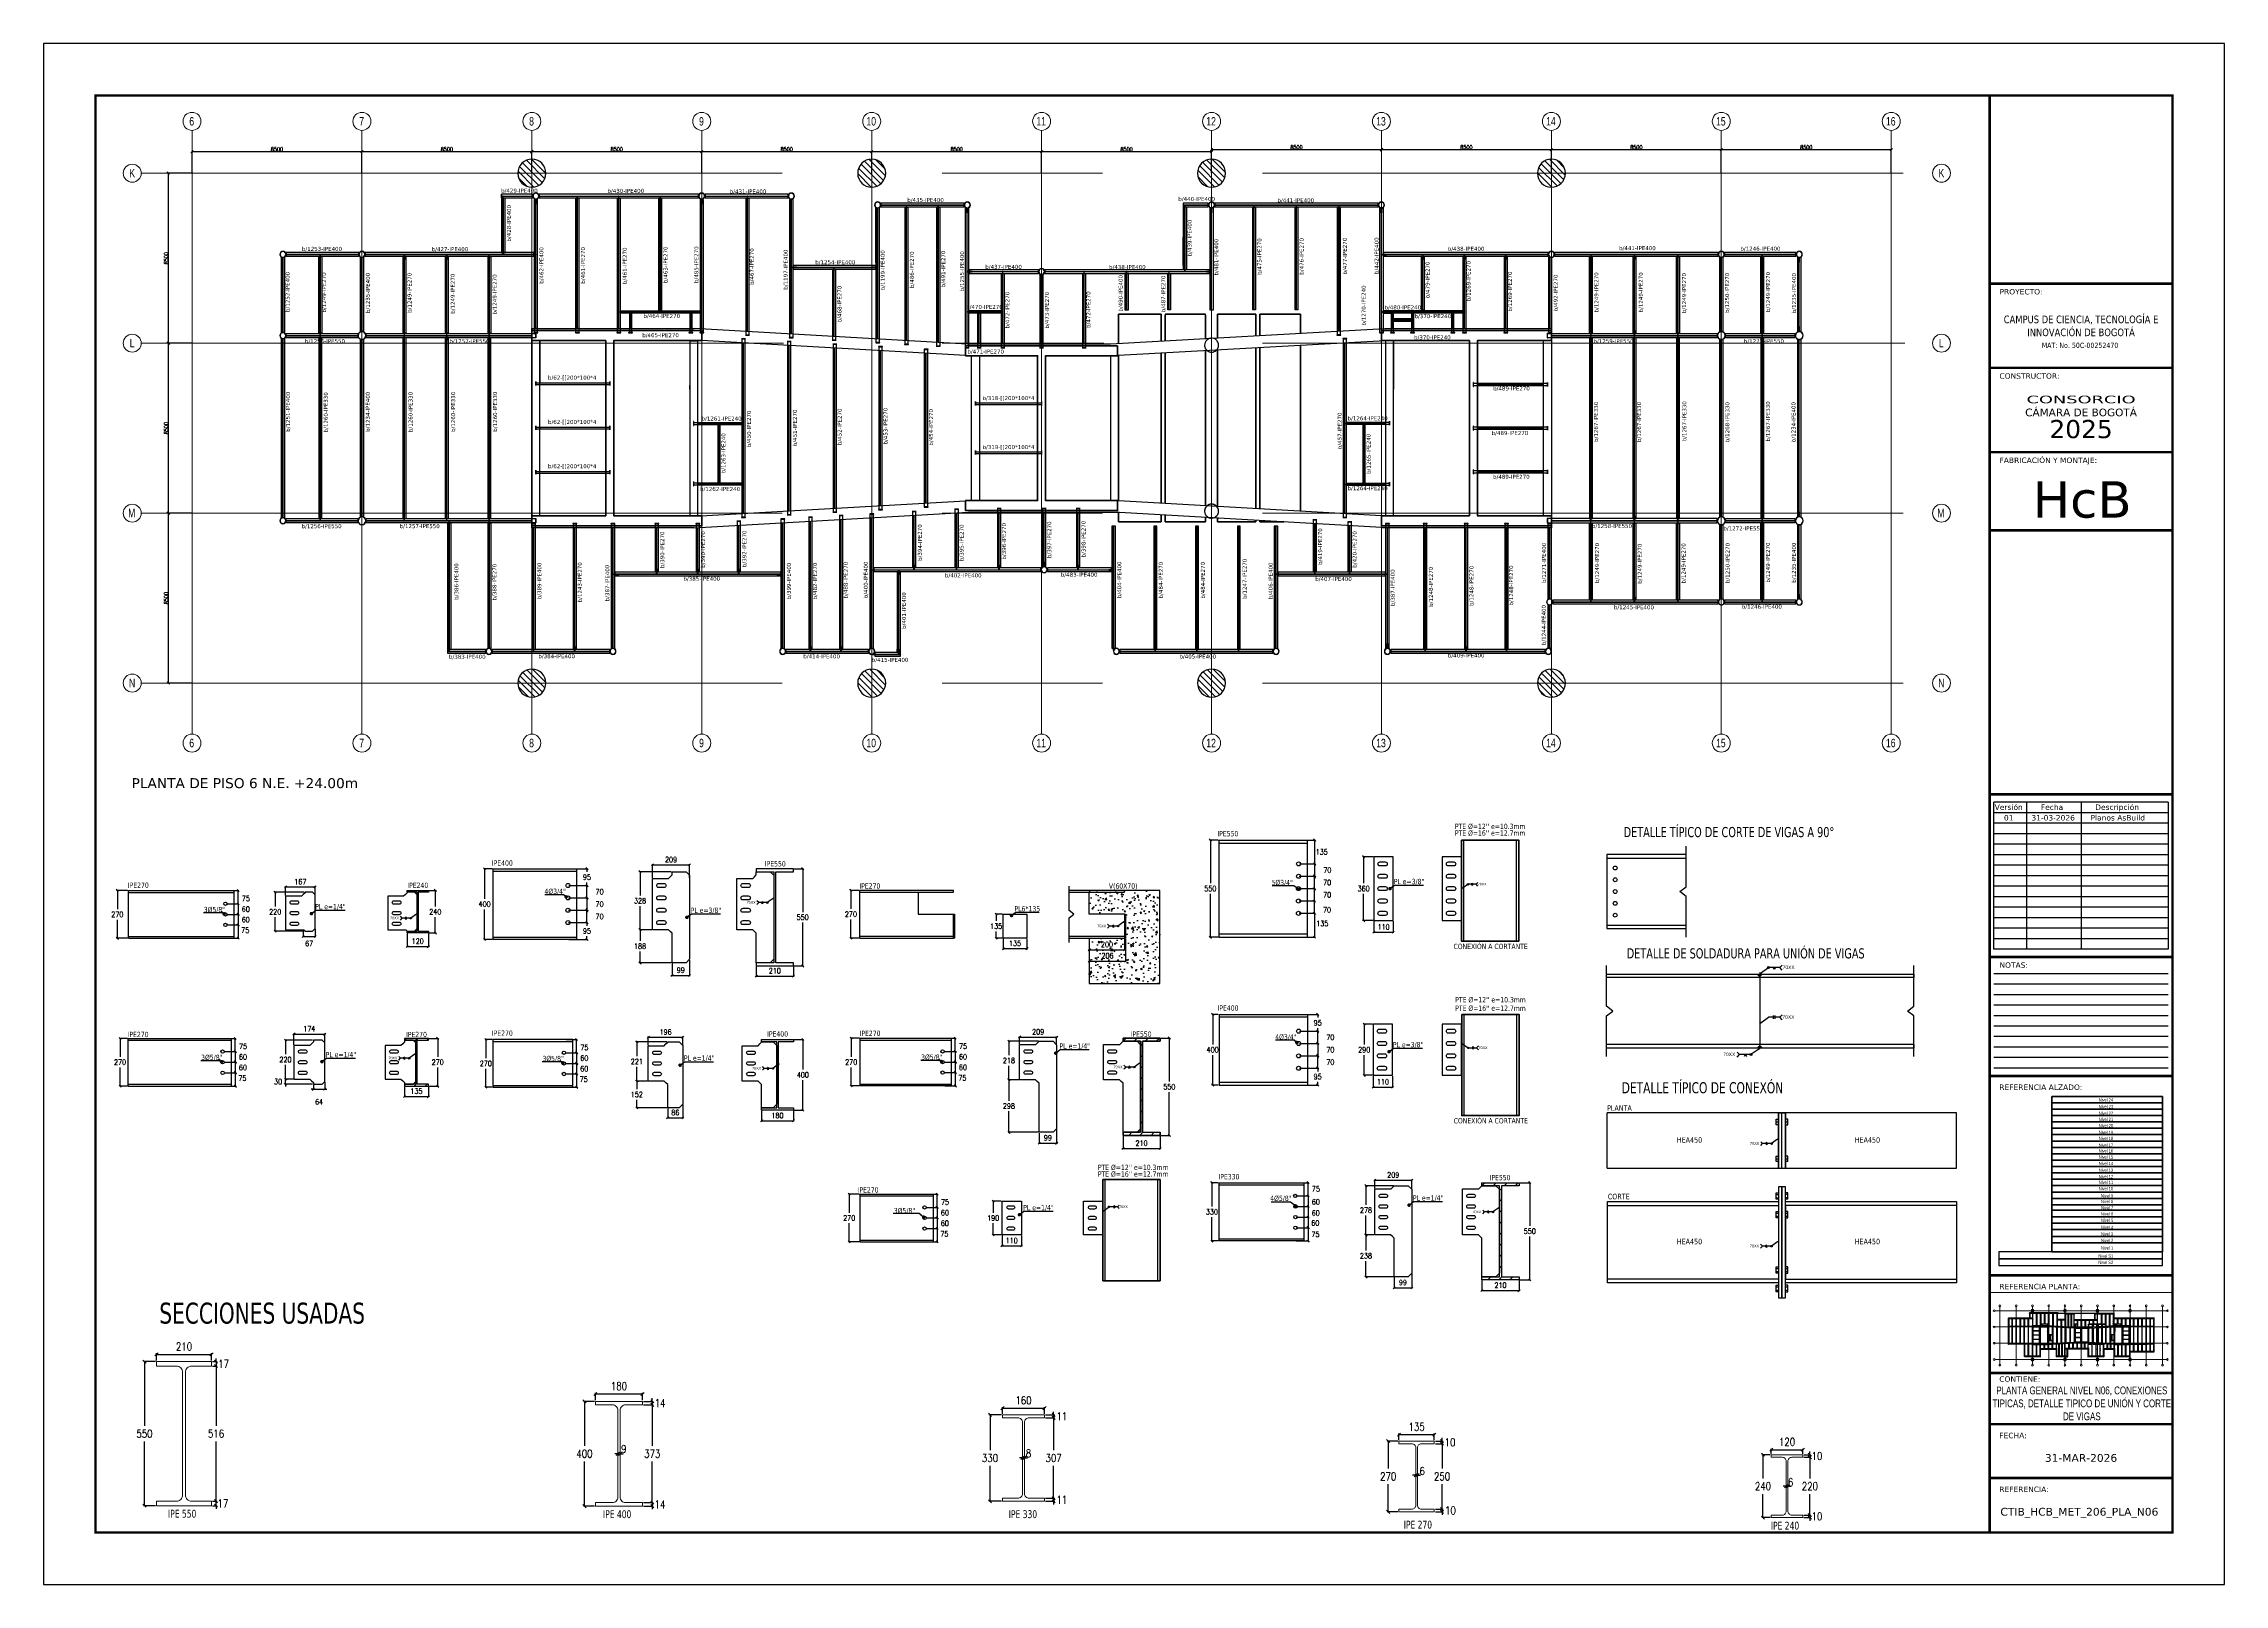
# Paper-space layout 'Layout1' of a CAD drawing. Header units: millimetres. Extents: x -18 to 823, y -4 to 590.
# The model-space entities are those that its viewports show. They can reach past a viewport. Long polylines and large blocks are cut down to what shows.
import ezdxf
from ezdxf.enums import TextEntityAlignment as Align

# ---------------------------------------------------------------- set-up
doc = ezdxf.new("R2010")
doc.units = ezdxf.units.MM
for name, pattern in [('Dash', [0.15875, 0.079375, -0.079375]), ('DXK_LINE_DOT1', [1.8814, 0.9407, -0.9407]), ('DXK_LINE_DOT2', [3.9198, 1.9599, -1.9599]), ('Grid Line', [3.33375, 1.905, -0.47625, 0.47625, -0.47625])]:
    doc.linetypes.add(name, pattern=pattern)
for name, color, linetype, lineweight in [('0-2', 250, 'Dash', 9), ('E_COLUMNAS', 1, 'Continuous', 18), ('E_COLUMNAS-1', 1, 'Continuous', 25), ('E_COLUMNAS-3', 1, 'Continuous', 35), ('E_EJES', 8, 'Continuous', 9), ('E_EJES-1', 8, 'Grid Line', 9), ('E_MUROS', 2, 'Continuous', 18), ('E_MUROS-1', 8, 'Continuous', 35), ('E_TEXTO', 3, 'Continuous', 9), ('E_VIGAS-1', 5, 'Continuous', 25), ('E_VIGAS-2', 5, 'Continuous', 25), ('S-COLS-HDLN-1', 52, 'Continuous', 9), ('S-STRS', 31, 'Continuous', 9)]:
    doc.layers.add(name, color=color, linetype=linetype, lineweight=lineweight)
for name, color, linetype in [('A_ALMA', 34, 'Continuous'), ('COTAS', 8, 'Continuous'), ('FORMATO', 7, 'Continuous'), ('P-PLATINA', 6, 'Continuous'), ('perforaciones', 1, 'Continuous'), ('TEXTO GENERAL', 3, 'Continuous'), ('TITULO', 3, 'Continuous'), ('VIEW', 255, 'Continuous'), ('VIEWPORT', 7, 'Continuous')]:
    doc.layers.add(name, color=color, linetype=linetype)
doc.layers.add('STL-OBJT', color=7, linetype='Continuous', plot=False)
doc.layers.get('VIEWPORT').freeze()
doc.styles.add('Arial Narrow_3', font='', dxfattribs={"width": 0.85, "height": 0.002})
doc.styles.add('Arial Narrow_B_1', font='verdana.ttf', dxfattribs={"height": 0.0025})
doc.styles.add('CNI_COTAS', font='romans.shx', dxfattribs={"width": 0.8})
doc.styles.add('ROMANS', font='DINGRAFO.SHX')
doc.styles.add('Swis721 LtCn BT_1', font='swisscl.ttf', dxfattribs={"height": 0.42})
doc.styles.add('TEXTO GENERAL', font='verdana.ttf', dxfattribs={"height": 0.9})
doc.styles.add('VERDANA', font='verdana.ttf')
doc.styles.get('Arial Narrow_3').set_extended_font_data('Arial Narrow')
doc.dimstyles.new('1.1', dxfattribs={"dimscale": 0, "dimtxt": 15, "dimasz": 20, "dimexe": 2, "dimexo": 2, "dimgap": 7, "dimtad": 1, "dimdec": 0, "dimzin": 4, "dimdsep": 46, "dimtxsty": 'CNI_COTAS', "dimblk": 'DOTSMALL', "dimcen": 0, "dimclrd": 256, "dimclrt": 3, "dimadec": 0, "dimazin": 0, "dimtfac": 1, "dimtdec": 0, "dimtmove": 2, "dimatfit": 0, "dimldrblk": 'DOT', "dimfxl": 0.05, "dimtolj": 1, "dimtzin": 0, "dimarcsym": 1})
doc.dimstyles.new('1.4', dxfattribs={"dimscale": 0, "dimtxt": 30, "dimasz": 12, "dimexe": 4, "dimexo": 4, "dimgap": 15, "dimtad": 1, "dimdec": 0, "dimzin": 4, "dimdsep": 46, "dimtxsty": 'CNI_COTAS', "dimblk": 'OBLIQUE', "dimcen": -0.09, "dimclrd": 256, "dimclrt": 3, "dimadec": 0, "dimazin": 0, "dimtfac": 1, "dimtdec": 0, "dimtmove": 2, "dimatfit": 0, "dimldrblk": 'DOT', "dimfxl": 0.05, "dimtolj": 1, "dimtzin": 0, "dimarcsym": 0})
doc.dimstyles.new('1.5', dxfattribs={"dimscale": 0, "dimtxt": 200, "dimasz": 120, "dimexe": 4, "dimexo": 4, "dimgap": 15, "dimtad": 1, "dimdec": 0, "dimzin": 4, "dimdsep": 46, "dimtxsty": 'CNI_COTAS', "dimblk": 'OBLIQUE', "dimcen": -0.09, "dimclrd": 256, "dimclrt": 3, "dimadec": 0, "dimazin": 0, "dimtfac": 1, "dimtdec": 0, "dimtmove": 2, "dimatfit": 0, "dimldrblk": 'OBLIQUE', "dimfxl": 0.05, "dimtolj": 1, "dimtzin": 0, "dimarcsym": 0})
pattern_1 = [(135, (82703.58, -134125.31), (-159.09903, -159.09903), [])]

# ---------------------------------------------------------------- blocks, each defined once
blk = doc.blocks.new('Grid - CNI_NOMBRE EJES-372759-_22_00m_N_E_-NIVEL-6 DOC')
at = {"layer": 'E_EJES'}
blk.add_circle((0, 0), 0.003, dxfattribs=at)
blk = doc.blocks.new('EST_SCM_COLUMNA-METALICA-SECCION-CIRCULAR - EST_SCM_COLUMNA-TUBULAR-CIRCULAR_PTEØ_12__e_10_3mm-2692969-_22_00m_N_E_-NIVEL-6 DOC')
at = {"layer": 'S-COLS-HDLN-1'}
h = blk.add_hatch(dxfattribs=at)
h.set_pattern_fill('FP_5', color=256, style=0, pattern_type=2)
h.set_pattern_definition([(135, (53.113, -142.254), (-0.15909903, -0.15909903), [])])
h.paths.add_polyline_path([(-0.0202, -0.1508), (0.0217, -0.1508), (0.0633, -0.1386), (0.0998, -0.1152), (0.1282, -0.0824), (0.147, -0.0373), (0.1524, 0), (0.1462, 0.0429), (0.1282, 0.0824), (0.0998, 0.1152), (0.059, 0.1399), (0.0189, 0.1508), (-0.0217, 0.1508), (-0.0633, 0.1386), (-0.0998, 0.1152), (-0.1308, 0.0768), (-0.1466, 0.04), (-0.1524, 0), (-0.1462, -0.0429), (-0.1245, -0.0867), (-0.0998, -0.1152), (-0.059, -0.1399), (-0.0217, -0.1508)])
h.paths.add_polyline_path([(0.0202, -0.1407), (-0.0202, -0.1407), (-0.0633, -0.1265), (-0.0931, -0.1074), (-0.1195, -0.0768), (-0.1363, -0.04), (-0.1421, 0), (-0.135, 0.0429), (-0.1195, 0.0768), (-0.09, 0.1094), (-0.0536, 0.1309), (-0.0143, 0.1407), (0.0217, 0.1402), (0.0633, 0.1265), (0.0931, 0.1074), (0.1195, 0.0768), (0.1363, 0.04), (0.1421, 0), (0.1363, -0.04), (0.1195, -0.0768), (0.0931, -0.1074), (0.059, -0.1293), (0.0217, -0.1402)])
at = {"layer": 'E_COLUMNAS-1'}
for radius, start, end in [(0.1524, 360, 180), (0.1421, 0, 180), (0.1524, 180, 360), (0.1421, 180, 0)]:
    blk.add_arc((0, 0), radius, start, end, dxfattribs=at)
blk = doc.blocks.new('EST_SCM_COLUMNA-METALICA-SECCION-CIRCULAR - EST_SCM_COLUMNA-TUBULAR-CIRCULAR_PTEØ_12__e_10_3mm-V8-_22_00m_N_E_-NIVEL-6 DOC')
at = {"layer": 'S-COLS-HDLN-1'}
h = blk.add_hatch(dxfattribs=at)
h.set_pattern_fill('FP_6', color=256, style=0, pattern_type=2)
h.set_pattern_definition([(135, (48.662, -142.254), (-0.15909903, -0.15909903), [])])
h.paths.add_polyline_path([(-0.0217, -0.1508), (0.0217, -0.1508), (0.0675, -0.1359), (0.0998, -0.1152), (0.1282, -0.0824), (0.1462, -0.0429), (0.1524, 0), (0.1462, 0.0429), (0.1282, 0.0824), (0.0998, 0.1152), (0.059, 0.1399), (0.0189, 0.1508), (-0.0217, 0.1508), (-0.0633, 0.1386), (-0.0998, 0.1152), (-0.1308, 0.0768), (-0.147, 0.0373), (-0.1524, 0), (-0.1462, -0.0429), (-0.1245, -0.0867), (-0.0998, -0.1152), (-0.0582, -0.1401), (-0.0485, -0.143)])
h.paths.add_polyline_path([(-0.0202, -0.1407), (-0.0633, -0.1265), (-0.0931, -0.1074), (-0.1199, -0.0759), (-0.1363, -0.04), (-0.1421, 0), (-0.135, 0.0429), (-0.1195, 0.0768), (-0.09, 0.1094), (-0.0536, 0.1309), (-0.0143, 0.1407), (0.0217, 0.1402), (0.0633, 0.1265), (0.0931, 0.1074), (0.1195, 0.0768), (0.1363, 0.04), (0.1421, 0), (0.1363, -0.04), (0.1195, -0.0768), (0.0931, -0.1074), (0.059, -0.1293), (0.0202, -0.1407)])
at = {"layer": 'E_COLUMNAS-1'}
for radius, start, end in [(0.1524, 360, 180), (0.1421, 0, 180), (0.1524, 180, 360), (0.1421, 180, 0)]:
    blk.add_arc((0, 0), radius, start, end, dxfattribs=at)
blk = doc.blocks.new('EST_SCM_COLUMNA-METALICA-SECCION-CIRCULAR - EST_SCM_COLUMNA-TUBULAR-CIRCULAR_PTEØ_12__e_10_3mm-V9-_22_00m_N_E_-NIVEL-6 DOC')
at = {"layer": 'S-COLS-HDLN-1'}
h = blk.add_hatch(dxfattribs=at)
h.set_pattern_fill('FP_7', color=256, style=0, pattern_type=2)
h.set_pattern_definition([(135, (40.035, -146.331), (-0.15909903, -0.15909903), [])])
h.paths.add_polyline_path([(0.0217, -0.1508), (0.0633, -0.1386), (0.0998, -0.1152), (0.1282, -0.0824), (0.1464, -0.0415), (0.1524, 0), (0.1437, 0.0484), (0.1282, 0.0824), (0.0998, 0.1152), (0.059, 0.1399), (0.0201, 0.1508), (-0.0217, 0.1508), (-0.0633, 0.1386), (-0.0998, 0.1152), (-0.1308, 0.0768), (-0.1466, 0.04), (-0.1524, 0), (-0.1437, -0.0484), (-0.1282, -0.0824), (-0.0998, -0.1152), (-0.059, -0.1399), (-0.0202, -0.1508), (0.0202, -0.1508)])
h.paths.add_polyline_path([(-0.0202, -0.1407), (-0.0633, -0.1265), (-0.0931, -0.1074), (-0.1212, -0.0733), (-0.1363, -0.04), (-0.1421, 0), (-0.135, 0.0429), (-0.1195, 0.0768), (-0.0931, 0.1074), (-0.059, 0.1293), (-0.0201, 0.1407), (0.0217, 0.1402), (0.0633, 0.1265), (0.0931, 0.1074), (0.1195, 0.0768), (0.1363, 0.04), (0.1421, 0), (0.1363, -0.04), (0.1195, -0.0768), (0.0931, -0.1074), (0.059, -0.1293), (0.0202, -0.1407)])
at = {"layer": 'E_COLUMNAS-1'}
for radius, start, end in [(0.1524, 360, 180), (0.1421, 0, 180), (0.1524, 180, 360), (0.1421, 180, 0)]:
    blk.add_arc((0, 0), radius, start, end, dxfattribs=at)
blk = doc.blocks.new('EST_SCM_COLUMNA-METALICA-SECCION-CIRCULAR - EST_SCM_COLUMNA-TUBULAR-CIRCULAR_PTEØ_12__e_10_3mm-V10-_22_00m_N_E_-NIVEL-6 DOC')
at = {"layer": 'S-COLS-HDLN-1'}
h = blk.add_hatch(dxfattribs=at)
h.set_pattern_fill('FP_8', color=256, style=0, pattern_type=2)
h.set_pattern_definition([(135, (36.418, -142.254), (-0.15909903, -0.15909903), [])])
h.paths.add_polyline_path([(-0.0217, -0.1508), (0.0217, -0.1508), (0.0633, -0.1386), (0.0998, -0.1152), (0.1282, -0.0824), (0.1462, -0.0429), (0.1516, 0.0056), (0.1511, 0.0093), (0.151, 0.01), (0.1462, 0.0429), (0.1282, 0.0824), (0.095, 0.1182), (0.059, 0.1399), (0.0202, 0.1508), (-0.0217, 0.1508), (-0.0633, 0.1386), (-0.0998, 0.1152), (-0.1308, 0.0768), (-0.147, 0.0374), (-0.1517, -0.005), (-0.1462, -0.0429), (-0.1244, -0.0867), (-0.0998, -0.1152), (-0.059, -0.1399)])
h.paths.add_polyline_path([(0.0202, -0.1407), (-0.0202, -0.1407), (-0.0633, -0.1265), (-0.0931, -0.1074), (-0.1216, -0.0723), (-0.1363, -0.04), (-0.1421, 0), (-0.135, 0.0429), (-0.1195, 0.0768), (-0.0893, 0.1098), (-0.059, 0.1293), (-0.0202, 0.1407), (0.0217, 0.1402), (0.0633, 0.1265), (0.095, 0.1051), (0.1195, 0.0768), (0.1363, 0.04), (0.1413, -0.0056), (0.1363, -0.04), (0.1195, -0.0768), (0.0931, -0.1074), (0.059, -0.1293), (0.0217, -0.1402)])
at = {"layer": 'E_COLUMNAS-1'}
for radius, start, end in [(0.1524, 360, 180), (0.1421, 0, 180), (0.1524, 180, 360), (0.1421, 180, 0)]:
    blk.add_arc((0, 0), radius, start, end, dxfattribs=at)
blk = doc.blocks.new('EST_SCM_COLUMNA-METALICA-SECCION-CIRCULAR - EST_SCM_COLUMNA-TUBULAR-CIRCULAR_PTEØ_12__e_10_3mm-V11-_22_00m_N_E_-NIVEL-6 DOC')
at = {"layer": 'S-COLS-HDLN-1'}
h = blk.add_hatch(dxfattribs=at)
h.set_pattern_fill('FP_9', color=256, style=0, pattern_type=2)
h.set_pattern_definition([(135, (65.462, -165.018), (-0.15909903, -0.15909903), [])])
h.paths.add_polyline_path([(-0.0143, -0.1508), (0.0217, -0.1508), (0.0633, -0.1386), (0.0998, -0.1152), (0.1282, -0.0824), (0.147, -0.0373), (0.1524, 0), (0.1462, 0.0429), (0.1282, 0.0824), (0.0998, 0.1152), (0.059, 0.1399), (0.0202, 0.1508), (-0.0217, 0.1508), (-0.0633, 0.1386), (-0.0998, 0.1152), (-0.1308, 0.0768), (-0.147, 0.0373), (-0.1524, 0), (-0.1462, -0.0429), (-0.1282, -0.0824), (-0.0998, -0.1152), (-0.059, -0.1399), (-0.0189, -0.1508)])
h.paths.add_polyline_path([(-0.0189, -0.1407), (-0.0202, -0.1407), (-0.0633, -0.1265), (-0.0931, -0.1074), (-0.1195, -0.0768), (-0.1363, -0.04), (-0.1421, 0), (-0.135, 0.0429), (-0.1195, 0.0768), (-0.0931, 0.1074), (-0.059, 0.1293), (-0.0202, 0.1407), (0.0217, 0.1402), (0.0633, 0.1265), (0.094, 0.1063), (0.1195, 0.0768), (0.1363, 0.04), (0.1421, 0), (0.1363, -0.04), (0.1195, -0.0768), (0.09, -0.1094), (0.0536, -0.1309), (0.0143, -0.1407), (-0.0143, -0.1407)])
at = {"layer": 'E_COLUMNAS-1'}
for radius, start, end in [(0.1524, 360, 180), (0.1421, 0, 180), (0.1524, 180, 360), (0.1421, 180, 0)]:
    blk.add_arc((0, 0), radius, start, end, dxfattribs=at)
blk = doc.blocks.new('EST_SCM_COLUMNA-METALICA-SECCION-CIRCULAR - EST_SCM_COLUMNA-TUBULAR-CIRCULAR_PTEØ_12__e_10_3mm-V12-_22_00m_N_E_-NIVEL-6 DOC')
at = {"layer": 'S-COLS-HDLN-1'}
h = blk.add_hatch(dxfattribs=at)
h.set_pattern_fill('FP_10', color=256, style=0, pattern_type=2)
h.set_pattern_definition([(135, (57.162, -165.018), (-0.15909903, -0.15909903), [])])
h.paths.add_polyline_path([(0.0201, -0.1508), (0.0217, -0.1508), (0.0675, -0.1359), (0.0998, -0.1152), (0.1282, -0.0824), (0.147, -0.0373), (0.1524, 0), (0.1462, 0.0429), (0.1282, 0.0824), (0.0998, 0.1152), (0.059, 0.1399), (0.0202, 0.1508), (-0.0217, 0.1508), (-0.0633, 0.1386), (-0.0998, 0.1152), (-0.1308, 0.0768), (-0.147, 0.0373), (-0.1524, 0), (-0.1462, -0.0429), (-0.1282, -0.0824), (-0.0998, -0.1152), (-0.059, -0.1399), (-0.0201, -0.1508), (0.0002, -0.1508)])
h.paths.add_polyline_path([(-0.0202, -0.1407), (-0.0633, -0.1265), (-0.0931, -0.1074), (-0.1195, -0.0768), (-0.1363, -0.04), (-0.1421, 0), (-0.135, 0.0429), (-0.1195, 0.0768), (-0.0931, 0.1074), (-0.059, 0.1293), (-0.0202, 0.1407), (0.0217, 0.1402), (0.0633, 0.1265), (0.094, 0.1063), (0.1195, 0.0768), (0.1363, 0.04), (0.1421, 0), (0.1363, -0.04), (0.1195, -0.0768), (0.0931, -0.1074), (0.059, -0.1293), (0.0201, -0.1407), (-0.0201, -0.1407)])
at = {"layer": 'E_COLUMNAS-1'}
for radius, start, end in [(0.1524, 360, 180), (0.1421, 0, 180), (0.1524, 180, 360), (0.1421, 180, 0)]:
    blk.add_arc((0, 0), radius, start, end, dxfattribs=at)
blk = doc.blocks.new('EST_SCM_COLUMNA-METALICA-SECCION-CIRCULAR - EST_SCM_COLUMNA-TUBULAR-CIRCULAR_PTEØ_12__e_10_3mm-2693341-_22_00m_N_E_-NIVEL-6 DOC')
at = {"layer": 'S-COLS-HDLN-1'}
h = blk.add_hatch(dxfattribs=at)
h.set_pattern_fill('FP_11', color=256, style=0, pattern_type=2)
h.set_pattern_definition([(135, (43.881, -164.571), (-0.15909903, -0.15909903), [])])
h.paths.add_polyline_path([(0.0045, -0.1508), (0.0217, -0.1508), (0.0633, -0.1386), (0.0998, -0.1152), (0.1308, -0.0768), (0.1466, -0.04), (0.1524, 0), (0.1462, 0.0429), (0.1282, 0.0824), (0.0998, 0.1152), (0.059, 0.1399), (0.0202, 0.1508), (-0.0217, 0.1508), (-0.0633, 0.1386), (-0.0998, 0.1152), (-0.1282, 0.0824), (-0.147, 0.0373), (-0.1524, 0), (-0.1462, -0.0429), (-0.1282, -0.0824), (-0.0998, -0.1152), (-0.059, -0.1399), (-0.0202, -0.1508)])
h.paths.add_polyline_path([(0.0202, -0.1407), (-0.0241, -0.1395), (-0.0637, -0.1262), (-0.0931, -0.1074), (-0.1195, -0.0768), (-0.1363, -0.04), (-0.1421, 0), (-0.1363, 0.04), (-0.1195, 0.0768), (-0.0931, 0.1074), (-0.059, 0.1293), (-0.0202, 0.1407), (0.0217, 0.1402), (0.0633, 0.1265), (0.0931, 0.1074), (0.1195, 0.0768), (0.1363, 0.04), (0.1421, 0), (0.135, -0.0429), (0.1195, -0.0768), (0.0931, -0.1074), (0.059, -0.1293), (0.0217, -0.1402)])
at = {"layer": 'E_COLUMNAS-1'}
for radius, start, end in [(0.1524, 0, 180), (0.1421, 360, 180), (0.1524, 180, 0), (0.1421, 180, 360)]:
    blk.add_arc((0, 0), radius, start, end, dxfattribs=at)
blk = doc.blocks.new('EST_SCM_COLUMNA-METALICA-SECCION-CIRCULAR - EST_SCM_COLUMNA-TUBULAR-CIRCULAR_PTEØ_12__e_10_3mm-V13-_22_00m_N_E_-NIVEL-6 DOC')
at = {"layer": 'S-COLS-HDLN-1'}
h = blk.add_hatch(dxfattribs=at)
h.set_pattern_fill('FP_12', color=256, style=0, pattern_type=2)
h.set_pattern_definition([(135, (31.662, -164.571), (-0.15909903, -0.15909903), [])])
h.paths.add_polyline_path([(-0.0217, -0.1508), (0.0217, -0.1508), (0.0633, -0.1386), (0.0998, -0.1152), (0.1308, -0.0768), (0.1466, -0.04), (0.1524, 0), (0.1437, 0.0484), (0.1282, 0.0824), (0.0998, 0.1152), (0.059, 0.1399), (0.0202, 0.1508), (-0.0217, 0.1508), (-0.0633, 0.1386), (-0.0998, 0.1152), (-0.1282, 0.0824), (-0.1462, 0.0429), (-0.1516, -0.0056), (-0.1462, -0.0429), (-0.1282, -0.0824), (-0.0998, -0.1152), (-0.059, -0.1399)])
h.paths.add_polyline_path([(-0.0202, -0.1407), (-0.0599, -0.1287), (-0.0931, -0.1074), (-0.1195, -0.0768), (-0.1363, -0.04), (-0.1413, 0.0056), (-0.1363, 0.04), (-0.1195, 0.0768), (-0.0931, 0.1074), (-0.059, 0.1293), (-0.0202, 0.1407), (0.0217, 0.1402), (0.0633, 0.1265), (0.0931, 0.1074), (0.1195, 0.0768), (0.1363, 0.04), (0.1421, 0), (0.135, -0.0429), (0.1195, -0.0768), (0.09, -0.1094), (0.059, -0.1293), (0.0143, -0.1407), (-0.0167, -0.1407)])
at = {"layer": 'E_COLUMNAS-1'}
for radius, start, end in [(0.1524, 0, 180), (0.1421, 360, 180), (0.1524, 180, 0), (0.1421, 180, 360)]:
    blk.add_arc((0, 0), radius, start, end, dxfattribs=at)
blk = doc.blocks.new('EST_SCM_COLUMNA-METALICA-SECCION-CIRCULAR - EST_SCM_COLUMNA-TUBULAR-CIRCULAR_PTEØ_12__e_10_3mm-V14-_22_00m_N_E_-NIVEL-6 DOC')
at = {"layer": 'S-COLS-HDLN-1'}
h = blk.add_hatch(dxfattribs=at)
h.set_pattern_fill('FP_13', color=256, style=0, pattern_type=2)
h.set_pattern_definition([(135, (23.162, -164.571), (-0.15909903, -0.15909903), [])])
h.paths.add_polyline_path([(-0.0189, -0.1508), (0.0217, -0.1508), (0.0659, -0.137), (0.0998, -0.1152), (0.1308, -0.0768), (0.1466, -0.04), (0.1524, 0), (0.1462, 0.0429), (0.1282, 0.0824), (0.0998, 0.1152), (0.059, 0.1399), (0.0202, 0.1508), (-0.0217, 0.1508), (-0.0633, 0.1386), (-0.0998, 0.1152), (-0.1282, 0.0824), (-0.1464, 0.0415), (-0.1516, -0.0056), (-0.1437, -0.0484), (-0.1258, -0.0852), (-0.0998, -0.1152), (-0.059, -0.1399), (-0.0202, -0.1508)])
h.paths.add_polyline_path([(0.0202, -0.1407), (-0.0202, -0.1407), (-0.059, -0.1293), (-0.0931, -0.1074), (-0.1195, -0.0768), (-0.1363, -0.04), (-0.1413, 0.0056), (-0.1357, 0.0415), (-0.1195, 0.0768), (-0.0931, 0.1074), (-0.059, 0.1293), (-0.0202, 0.1407), (0.0217, 0.1402), (0.0633, 0.1265), (0.0931, 0.1074), (0.1195, 0.0768), (0.1363, 0.04), (0.1421, 0), (0.135, -0.0429), (0.1195, -0.0768), (0.09, -0.1094), (0.0536, -0.1309), (0.0217, -0.1402)])
at = {"layer": 'E_COLUMNAS-1'}
for radius, start, end in [(0.1524, 0, 180), (0.1421, 360, 180), (0.1524, 180, 0), (0.1421, 180, 360)]:
    blk.add_arc((0, 0), radius, start, end, dxfattribs=at)
blk = doc.blocks.new('EST_SCM_COLUMNA-METALICA-SECCION-CIRCULAR - EST_SCM_COLUMNA-TUBULAR-CIRCULAR_PTEØ_12__e_10_3mm-V15-_22_00m_N_E_-NIVEL-6 DOC')
at = {"layer": 'S-COLS-HDLN-1'}
h = blk.add_hatch(dxfattribs=at)
h.set_pattern_fill('FP_15', color=256, style=0, pattern_type=2)
h.set_pattern_definition([(135, (52.684, -165.018), (-0.15909903, -0.15909903), [])])
h.paths.add_polyline_path([(-0.0217, -0.1508), (0.0217, -0.1508), (0.0685, -0.1353), (0.0998, -0.1152), (0.1282, -0.0824), (0.1462, -0.0429), (0.1524, 0), (0.1462, 0.0429), (0.1282, 0.0824), (0.0998, 0.1152), (0.059, 0.1399), (0.0202, 0.1508), (-0.0217, 0.1508), (-0.0633, 0.1386), (-0.0998, 0.1152), (-0.1308, 0.0768), (-0.1466, 0.04), (-0.1524, 0), (-0.1461, -0.0432), (-0.1282, -0.0824), (-0.0998, -0.1152), (-0.059, -0.1399)])
h.paths.add_polyline_path([(-0.0202, -0.1407), (-0.0633, -0.1265), (-0.0931, -0.1074), (-0.1195, -0.0768), (-0.1369, -0.0364), (-0.1421, 0), (-0.135, 0.0429), (-0.1195, 0.0768), (-0.0931, 0.1074), (-0.059, 0.1293), (-0.0202, 0.1407), (0.0217, 0.1402), (0.0633, 0.1265), (0.094, 0.1063), (0.1195, 0.0768), (0.1363, 0.04), (0.1421, 0), (0.1363, -0.04), (0.1195, -0.0768), (0.09, -0.1094), (0.059, -0.1293), (0.0143, -0.1407), (-0.0167, -0.1407)])
at = {"layer": 'E_COLUMNAS-1'}
for radius, start, end in [(0.1524, 360, 180), (0.1421, 0, 180), (0.1524, 180, 360), (0.1421, 180, 0)]:
    blk.add_arc((0, 0), radius, start, end, dxfattribs=at)
blk = doc.blocks.new('EST_SCM_COLUMNA-METALICA-SECCION-CIRCULAR - EST_SCM_COLUMNA-TUBULAR-CIRCULAR_PTEØ_12__e_10_3mm-V16-_22_00m_N_E_-NIVEL-6 DOC')
at = {"layer": 'S-COLS-HDLN-1'}
h = blk.add_hatch(dxfattribs=at)
h.set_pattern_fill('FP_16', color=256, style=0, pattern_type=2)
h.set_pattern_definition([(135, (48.364, -164.571), (-0.15909903, -0.15909903), [])])
h.paths.add_polyline_path([(0.0072, -0.1508), (0.0217, -0.1508), (0.0633, -0.1386), (0.0998, -0.1152), (0.1308, -0.0768), (0.147, -0.0373), (0.1524, 0), (0.1462, 0.0429), (0.1282, 0.0824), (0.0998, 0.1152), (0.059, 0.1399), (0.0202, 0.1508), (-0.0217, 0.1508), (-0.0633, 0.1386), (-0.0998, 0.1152), (-0.1282, 0.0824), (-0.1462, 0.0429), (-0.1524, 0), (-0.1462, -0.0429), (-0.1282, -0.0824), (-0.0998, -0.1152), (-0.059, -0.1399), (-0.0202, -0.1508), (0.0072, -0.1508)])
h.paths.add_polyline_path([(-0.0202, -0.1407), (-0.059, -0.1293), (-0.0931, -0.1074), (-0.1195, -0.0768), (-0.1363, -0.04), (-0.1421, 0), (-0.1363, 0.04), (-0.1195, 0.0768), (-0.0931, 0.1074), (-0.059, 0.1293), (-0.0202, 0.1407), (0.0217, 0.1402), (0.0633, 0.1265), (0.0931, 0.1074), (0.1195, 0.0768), (0.1363, 0.04), (0.1421, 0), (0.135, -0.0429), (0.1195, -0.0768), (0.09, -0.1094), (0.059, -0.1293), (0.0143, -0.1407), (-0.0143, -0.1407)])
at = {"layer": 'E_COLUMNAS-1'}
for radius, start, end in [(0.1524, 0, 180), (0.1421, 360, 180), (0.1524, 180, 0), (0.1421, 180, 360)]:
    blk.add_arc((0, 0), radius, start, end, dxfattribs=at)
blk = doc.blocks.new('EST_SCM_COLUMNA-METALICA-SECCION-CIRCULAR - EST_SCM_COLUMNA-TUBULAR-CIRCULAR_PTEØ_12__e_10_3mm-V17-_22_00m_N_E_-NIVEL-6 DOC')
at = {"layer": 'S-COLS-HDLN-1'}
h = blk.add_hatch(dxfattribs=at)
h.set_pattern_fill('FP_17', color=256, style=0, pattern_type=2)
h.set_pattern_definition([(135, (67.807, -142.254), (-0.15909903, -0.15909903), [])])
h.paths.add_polyline_path([(-0.0217, -0.1508), (0.0217, -0.1508), (0.0633, -0.1386), (0.0998, -0.1152), (0.1282, -0.0824), (0.147, -0.0373), (0.1524, 0), (0.1462, 0.0429), (0.1282, 0.0824), (0.0998, 0.1152), (0.059, 0.1399), (0.0202, 0.1508), (-0.0241, 0.1501), (-0.0633, 0.1386), (-0.0998, 0.1152), (-0.1308, 0.0768), (-0.147, 0.0373), (-0.1524, 0), (-0.1462, -0.0429), (-0.1245, -0.0867), (-0.0998, -0.1152), (-0.059, -0.1399)])
h.paths.add_polyline_path([(0.0202, -0.1407), (-0.0202, -0.1407), (-0.0633, -0.1265), (-0.0931, -0.1074), (-0.1195, -0.0768), (-0.1363, -0.04), (-0.1421, 0), (-0.135, 0.0429), (-0.1195, 0.0768), (-0.0931, 0.1074), (-0.059, 0.1293), (-0.0202, 0.1407), (0.0217, 0.1402), (0.0633, 0.1265), (0.0931, 0.1074), (0.1195, 0.0768), (0.1363, 0.04), (0.1421, 0), (0.1363, -0.04), (0.1195, -0.0768), (0.0931, -0.1074), (0.059, -0.1293), (0.0217, -0.1402)])
at = {"layer": 'E_COLUMNAS-1'}
for radius, start, end in [(0.1524, 360, 180), (0.1421, 0, 180), (0.1524, 180, 360), (0.1421, 180, 0)]:
    blk.add_arc((0, 0), radius, start, end, dxfattribs=at)
blk = doc.blocks.new('EST_SCM_COLUMNA-METALICA-SECCION-CIRCULAR - EST_SCM_COLUMNA-TUBULAR-CIRCULAR_PTEØ_12__e_10_3mm-V18-_22_00m_N_E_-NIVEL-6 DOC')
at = {"layer": 'S-COLS-HDLN-1'}
h = blk.add_hatch(dxfattribs=at)
h.set_pattern_fill('FP_18', color=256, style=0, pattern_type=2)
h.set_pattern_definition([(135, (61.606, -142.254), (-0.15909903, -0.15909903), [])])
h.paths.add_polyline_path([(-0.0202, -0.1508), (0.0217, -0.1508), (0.0633, -0.1386), (0.0998, -0.1152), (0.1308, -0.0768), (0.1466, -0.04), (0.1524, 0), (0.1462, 0.0429), (0.1282, 0.0824), (0.0998, 0.1152), (0.059, 0.1399), (0.0202, 0.1508), (-0.0217, 0.1508), (-0.0633, 0.1386), (-0.0998, 0.1152), (-0.1308, 0.0768), (-0.1466, 0.04), (-0.1524, 0), (-0.1462, -0.0429), (-0.1245, -0.0867), (-0.0998, -0.1152), (-0.059, -0.1399), (-0.0217, -0.1508)])
h.paths.add_polyline_path([(-0.0202, -0.1407), (-0.0633, -0.1265), (-0.0931, -0.1074), (-0.1195, -0.0768), (-0.1363, -0.04), (-0.1421, 0), (-0.135, 0.0429), (-0.1195, 0.0768), (-0.09, 0.1094), (-0.059, 0.1293), (-0.0143, 0.1407), (0.0217, 0.1402), (0.0633, 0.1265), (0.0931, 0.1074), (0.1195, 0.0768), (0.1363, 0.04), (0.1421, 0), (0.1363, -0.04), (0.1195, -0.0768), (0.0931, -0.1074), (0.059, -0.1293), (0.0202, -0.1407)])
at = {"layer": 'E_COLUMNAS-1'}
for radius, start, end in [(0.1524, 360, 180), (0.1421, 0, 180), (0.1524, 180, 360), (0.1421, 180, 0)]:
    blk.add_arc((0, 0), radius, start, end, dxfattribs=at)
blk = doc.blocks.new('EST_SCM_COLUMNA-METALICA-SECCION-CIRCULAR - EST_SCM_COLUMNA-TUBULAR-CIRCULAR_PTEØ_12__e_10_3mm-V19-_22_00m_N_E_-NIVEL-6 DOC')
at = {"layer": 'S-COLS-HDLN-1'}
h = blk.add_hatch(dxfattribs=at)
h.set_pattern_fill('FP_19', color=256, style=0, pattern_type=2)
h.set_pattern_definition([(135, (28.434, -142.254), (-0.15909903, -0.15909903), [])])
h.paths.add_polyline_path([(-0.0217, -0.1508), (0.0217, -0.1508), (0.0633, -0.1386), (0.0998, -0.1152), (0.1308, -0.0768), (0.1466, -0.04), (0.1524, 0), (0.1462, 0.0429), (0.1282, 0.0824), (0.0998, 0.1152), (0.059, 0.1399), (0.0189, 0.1508), (-0.0217, 0.1508), (-0.0633, 0.1386), (-0.0998, 0.1152), (-0.1308, 0.0768), (-0.147, 0.0373), (-0.1524, 0), (-0.1462, -0.0429), (-0.1244, -0.0867), (-0.0998, -0.1152), (-0.059, -0.1399)])
h.paths.add_polyline_path([(-0.0202, -0.1407), (-0.0638, -0.1262), (-0.0931, -0.1074), (-0.1195, -0.0768), (-0.1363, -0.04), (-0.1421, 0), (-0.135, 0.0429), (-0.1195, 0.0768), (-0.09, 0.1094), (-0.0536, 0.1309), (-0.0143, 0.1407), (0.0217, 0.1402), (0.0633, 0.1265), (0.0931, 0.1074), (0.1195, 0.0768), (0.1363, 0.04), (0.1421, 0), (0.1363, -0.04), (0.1195, -0.0768), (0.0931, -0.1074), (0.059, -0.1293), (0.0202, -0.1407)])
at = {"layer": 'E_COLUMNAS-1'}
for radius, start, end in [(0.1524, 360, 180), (0.1421, 0, 180), (0.1524, 180, 360), (0.1421, 180, 0)]:
    blk.add_arc((0, 0), radius, start, end, dxfattribs=at)
blk = doc.blocks.new('EST_SCM_COLUMNA-METALICA-SECCION-CIRCULAR - EST_SCM_COLUMNA-TUBULAR-CIRCULAR_PTEØ_12__e_10_3mm-V20-_22_00m_N_E_-NIVEL-6 DOC')
at = {"layer": 'S-COLS-HDLN-1'}
h = blk.add_hatch(dxfattribs=at)
h.set_pattern_fill('FP_20', color=256, style=0, pattern_type=2)
h.set_pattern_definition([(135, (22.863, -142.254), (-0.15909903, -0.15909903), [])])
h.paths.add_polyline_path([(-0.0202, -0.1508), (0.0217, -0.1508), (0.0633, -0.1386), (0.0998, -0.1152), (0.1282, -0.0824), (0.147, -0.0377), (0.1524, 0), (0.1462, 0.0429), (0.1282, 0.0824), (0.0998, 0.1152), (0.059, 0.1399), (0.0189, 0.1508), (-0.0217, 0.1508), (-0.0633, 0.1386), (-0.0998, 0.1152), (-0.1308, 0.0768), (-0.1466, 0.04), (-0.1524, 0), (-0.1462, -0.0429), (-0.1282, -0.0824), (-0.0998, -0.1152), (-0.059, -0.1399), (-0.0217, -0.1508)])
h.paths.add_polyline_path([(-0.0202, -0.1407), (-0.0633, -0.1265), (-0.0931, -0.1074), (-0.1195, -0.0768), (-0.1363, -0.04), (-0.1421, 0), (-0.135, 0.0429), (-0.1195, 0.0768), (-0.09, 0.1094), (-0.0536, 0.1309), (-0.0143, 0.1407), (0.0217, 0.1402), (0.0633, 0.1265), (0.0931, 0.1074), (0.1195, 0.0768), (0.1363, 0.04), (0.1421, 0), (0.1363, -0.04), (0.1195, -0.0768), (0.0931, -0.1074), (0.059, -0.1293), (0.0202, -0.1407)])
at = {"layer": 'E_COLUMNAS-1'}
for radius, start, end in [(0.1524, 360, 180), (0.1421, 0, 180), (0.1524, 180, 360), (0.1421, 180, 0)]:
    blk.add_arc((0, 0), radius, start, end, dxfattribs=at)
blk = doc.blocks.new('EST_SCM_COLUMNA-METALICA-SECCION-CIRCULAR - EST_SCM_COLUMNA-TUBULAR-CIRCULAR_PTEØ_12__e_10_3mm-V21-_22_00m_N_E_-NIVEL-6 DOC')
at = {"layer": 'S-COLS-HDLN-1'}
h = blk.add_hatch(dxfattribs=at)
h.set_pattern_fill('FP_21', color=256, style=0, pattern_type=2)
h.set_pattern_definition([(135, (74.162, -162.103), (-0.15909903, -0.15909903), [])])
h.paths.add_polyline_path([(0.0202, -0.1508), (0.0217, -0.1508), (0.0685, -0.1353), (0.0998, -0.1152), (0.1282, -0.0824), (0.147, -0.0373), (0.1524, 0), (0.1462, 0.0429), (0.1282, 0.0824), (0.0998, 0.1152), (0.059, 0.1399), (0.0202, 0.1508), (-0.0217, 0.1508), (-0.0633, 0.1386), (-0.0998, 0.1152), (-0.1308, 0.0768), (-0.1471, 0.037), (-0.1524, 0), (-0.1462, -0.0429), (-0.1282, -0.0824), (-0.0998, -0.1152), (-0.059, -0.1399), (-0.0191, -0.1508), (0.0187, -0.1508)])
h.paths.add_polyline_path([(-0.0202, -0.1407), (-0.0633, -0.1265), (-0.0931, -0.1074), (-0.1195, -0.0768), (-0.1363, -0.04), (-0.1421, 0), (-0.135, 0.0429), (-0.1195, 0.0768), (-0.0931, 0.1074), (-0.059, 0.1293), (-0.0202, 0.1407), (0.0217, 0.1402), (0.0633, 0.1265), (0.0931, 0.1074), (0.1195, 0.0768), (0.1363, 0.04), (0.1421, 0), (0.1363, -0.04), (0.1195, -0.0768), (0.0931, -0.1074), (0.059, -0.1293), (0.0187, -0.1407), (-0.0191, -0.1407)])
at = {"layer": 'E_COLUMNAS-1'}
for radius, start, end in [(0.1524, 360, 180), (0.1421, 0, 180), (0.1524, 180, 360), (0.1421, 180, 0)]:
    blk.add_arc((0, 0), radius, start, end, dxfattribs=at)
blk = doc.blocks.new('EST_SCM_COLUMNA-METALICA-SECCION-CIRCULAR - EST_SCM_COLUMNA-TUBULAR-CIRCULAR_PTEØ_12__e_10_3mm-V36-_22_00m_N_E_-NIVEL-6 DOC')
at = {"layer": 'E_COLUMNAS-1'}
for radius, start, end in [(0.1524, 0, 180), (0.1421, 360, 180), (0.1524, 180, 0), (0.1421, 180, 360)]:
    blk.add_arc((0, 0), radius, start, end, dxfattribs=at)
blk = doc.blocks.new('EST_SCM_COLUMNA-METALICA-SECCION-CIRCULAR - EST_SCM_COLUMNA-TUBULAR-CIRCULAR_PTEØ_12__e_10_3mm-V23-_22_00m_N_E_-NIVEL-6 DOC')
at = {"layer": 'S-COLS-HDLN-1'}
h = blk.add_hatch(dxfattribs=at)
h.set_pattern_fill('FP_22', color=256, style=0, pattern_type=2)
h.set_pattern_definition([(315, (-14.662, 162.103), (0.15909903, 0.15909903), [])])
h.paths.add_polyline_path([(0.0217, 0.1508), (0.0002, 0.1508), (0.0002, 0.1407), (0.0242, 0.1395), (0.0633, 0.1265), (0.0931, 0.1074), (0.1195, 0.0768), (0.1363, 0.04), (0.1421, 0), (0.135, -0.0429), (0.1195, -0.0768), (0.0931, -0.1074), (0.059, -0.1293), (0.0202, -0.1407), (0.0002, -0.1407), (0.0002, -0.1508), (0.0217, -0.1508), (0.0633, -0.1386), (0.0998, -0.1152), (0.1308, -0.0768), (0.1466, -0.04), (0.1524, 0), (0.1437, 0.0484), (0.1282, 0.0824), (0.0998, 0.1152), (0.059, 0.1399), (0.0242, 0.1501)])
at = {"layer": 'E_COLUMNAS-1'}
for radius, start, end in [(0.1524, 89.93053, 180), (0.1421, 89.9255, 180), (0.1524, 0, 89.90665), (0.1421, 360, 89.89989), (0.1421, 180, 270.0745), (0.1524, 270.09335, 0), (0.1524, 180, 270.06947), (0.1421, 270.10011, 360)]:
    blk.add_arc((0, 0), radius, start, end, dxfattribs=at)
blk = doc.blocks.new('EST_SCM_COLUMNA-METALICA-SECCION-CIRCULAR - EST_SCM_COLUMNA-TUBULAR-CIRCULAR_PTEØ_12__e_10_3mm-V24-_22_00m_N_E_-NIVEL-6 DOC')
at = {"layer": 'S-COLS-HDLN-1'}
h = blk.add_hatch(dxfattribs=at)
h.set_pattern_fill('FP_23', color=256, style=0, pattern_type=2)
h.set_pattern_definition([(315, (-14.814, 142.254), (0.15909903, 0.15909903), [])])
h.paths.add_polyline_path([(0.0217, 0.1508), (-0.0217, 0.1508), (-0.0633, 0.1386), (-0.0998, 0.1152), (-0.1282, 0.0824), (-0.1466, 0.04), (-0.1524, 0), (-0.1462, -0.0429), (-0.1281, -0.0825), (-0.0957, -0.1178), (-0.059, -0.1399), (-0.0202, -0.1508), (0.0217, -0.1508), (0.0633, -0.1386), (0.0998, -0.1152), (0.1308, -0.0768), (0.147, -0.0373), (0.1524, 0), (0.1462, 0.0429), (0.1243, 0.0869), (0.0998, 0.1152), (0.059, 0.1399)])
h.paths.add_polyline_path([(0.0202, 0.1407), (0.0633, 0.1265), (0.0931, 0.1074), (0.1195, 0.0768), (0.1363, 0.04), (0.1421, 0), (0.135, -0.0429), (0.1195, -0.0768), (0.0931, -0.1074), (0.059, -0.1293), (0.0202, -0.1407), (-0.0202, -0.1407), (-0.059, -0.1293), (-0.0957, -0.1043), (-0.1195, -0.0768), (-0.1363, -0.04), (-0.1421, 0), (-0.1363, 0.04), (-0.1195, 0.0768), (-0.0931, 0.1074), (-0.059, 0.1293), (-0.0202, 0.1407)])
at = {"layer": 'E_COLUMNAS-1'}
for radius, start, end in [(0.1524, 0, 180), (0.1421, 360, 180), (0.1524, 180, 0), (0.1421, 180, 360)]:
    blk.add_arc((0, 0), radius, start, end, dxfattribs=at)
blk = doc.blocks.new('EST_SCM_COLUMNA-METALICA-SECCION-CIRCULAR - EST_SCM_COLUMNA-TUBULAR-CIRCULAR_PTEØ_12__e_10_3mm-V25-_22_00m_N_E_-NIVEL-6 DOC')
at = {"layer": 'S-COLS-HDLN-1'}
h = blk.add_hatch(dxfattribs=at)
h.set_pattern_fill('FP_24', color=256, style=0, pattern_type=2)
h.set_pattern_definition([(135, (40.162, -161.244), (-0.15909903, -0.15909903), [])])
h.paths.add_polyline_path([(0.0202, -0.1508), (0.0217, -0.1508), (0.0645, -0.1378), (0.0998, -0.1152), (0.1282, -0.0824), (0.1465, -0.0413), (0.1524, 0), (0.1438, 0.0483), (0.1282, 0.0824), (0.0998, 0.1152), (0.059, 0.1399), (0.0202, 0.1508), (-0.0276, 0.1491), (-0.0633, 0.1386), (-0.0998, 0.1152), (-0.1308, 0.0768), (-0.1466, 0.04), (-0.1524, 0), (-0.1437, -0.0484), (-0.1282, -0.0824), (-0.0998, -0.1152), (-0.059, -0.1399), (-0.0168, -0.1508), (0.0201, -0.1508)])
h.paths.add_polyline_path([(-0.0202, -0.1407), (-0.0633, -0.1265), (-0.0931, -0.1074), (-0.1195, -0.0768), (-0.1363, -0.04), (-0.1421, 0), (-0.135, 0.0429), (-0.1195, 0.0768), (-0.0931, 0.1074), (-0.059, 0.1293), (-0.0202, 0.1407), (0.0217, 0.1402), (0.0633, 0.1265), (0.0931, 0.1074), (0.1195, 0.0768), (0.1363, 0.04), (0.1421, 0), (0.1358, -0.0412), (0.1195, -0.0768), (0.0931, -0.1074), (0.059, -0.1293), (0.0162, -0.1407), (-0.0201, -0.1407)])
at = {"layer": 'E_COLUMNAS-1'}
for radius, start, end in [(0.1524, 360, 180), (0.1421, 0, 180), (0.1524, 180, 360), (0.1421, 180, 0)]:
    blk.add_arc((0, 0), radius, start, end, dxfattribs=at)
blk = doc.blocks.new('EST_SCM_COLUMNA-METALICA-SECCION-CIRCULAR - EST_SCM_COLUMNA-TUBULAR-CIRCULAR_PTEØ_12__e_10_3mm-V26-_22_00m_N_E_-NIVEL-6 DOC')
at = {"layer": 'E_COLUMNAS-1'}
for radius, start, end in [(0.1524, 360, 180), (0.1421, 0, 180), (0.1524, 180, 360), (0.1421, 180, 0)]:
    blk.add_arc((0, 0), radius, start, end, dxfattribs=at)
blk = doc.blocks.new('EST_SCM_COLUMNA-METALICA-SECCION-CIRCULAR - EST_SCM_COLUMNA-TUBULAR-CIRCULAR_PTEØ_12__e_10_3mm-V27-_22_00m_N_E_-NIVEL-6 DOC')
at = {"layer": 'S-COLS-HDLN-1'}
h = blk.add_hatch(dxfattribs=at)
h.set_pattern_fill('FP_25', color=256, style=0, pattern_type=2)
h.set_pattern_definition([(135, (78.114, -162.102), (-0.15909903, -0.15909903), [])])
h.paths.add_polyline_path([(0.0217, -0.1508), (0.0633, -0.1386), (0.0998, -0.1152), (0.1282, -0.0824), (0.147, -0.0373), (0.1524, 0), (0.1462, 0.0429), (0.1282, 0.0824), (0.0998, 0.1152), (0.059, 0.1399), (0.0202, 0.1508), (-0.0217, 0.1508), (-0.0633, 0.1386), (-0.0998, 0.1152), (-0.1308, 0.0768), (-0.1466, 0.04), (-0.1524, 0), (-0.1462, -0.0429), (-0.1282, -0.0824), (-0.0998, -0.1152), (-0.059, -0.1399), (-0.0189, -0.1508), (0.0202, -0.1508)])
h.paths.add_polyline_path([(0.0202, -0.1407), (-0.0202, -0.1407), (-0.0633, -0.1265), (-0.0931, -0.1074), (-0.1195, -0.0768), (-0.1363, -0.04), (-0.1421, 0), (-0.135, 0.0429), (-0.1195, 0.0768), (-0.0931, 0.1074), (-0.0536, 0.1309), (-0.0143, 0.1407), (0.0217, 0.1402), (0.0633, 0.1265), (0.0931, 0.1074), (0.1195, 0.0768), (0.1363, 0.04), (0.1421, 0), (0.1363, -0.04), (0.1195, -0.0768), (0.0931, -0.1074), (0.059, -0.1293), (0.0217, -0.1402)])
at = {"layer": 'E_COLUMNAS-1'}
for radius, start, end in [(0.1524, 360, 180), (0.1421, 0, 180), (0.1524, 180, 360), (0.1421, 180, 0)]:
    blk.add_arc((0, 0), radius, start, end, dxfattribs=at)
blk = doc.blocks.new('EST_SCM_COLUMNA-METALICA-SECCION-CIRCULAR - EST_SCM_COLUMNA-TUBULAR-CIRCULAR_PTEØ_12__e_10_3mm-2693045-_22_00m_N_E_-NIVEL-6 DOC')
at = {"layer": 'S-COLS-HDLN-1'}
h = blk.add_hatch(dxfattribs=at)
h.set_pattern_fill('FP_26', color=256, style=0, pattern_type=2)
h.set_pattern_definition([(135, (78.114, -158.043), (-0.15909903, -0.15909903), [])])
h.paths.add_polyline_path([(-0.0189, -0.1508), (0.0217, -0.1508), (0.0633, -0.1386), (0.0998, -0.1152), (0.1282, -0.0824), (0.1466, -0.04), (0.1524, 0), (0.1462, 0.0429), (0.1282, 0.0824), (0.0998, 0.1152), (0.059, 0.1399), (0.0189, 0.1508), (-0.0217, 0.1508), (-0.0633, 0.1386), (-0.0998, 0.1152), (-0.1308, 0.0768), (-0.1466, 0.04), (-0.1524, 0), (-0.1462, -0.0429), (-0.1282, -0.0824), (-0.0998, -0.1152), (-0.059, -0.1399), (-0.0202, -0.1508)])
h.paths.add_polyline_path([(-0.0202, -0.1407), (-0.0633, -0.1265), (-0.0931, -0.1074), (-0.1195, -0.0768), (-0.1363, -0.04), (-0.1421, 0), (-0.135, 0.0429), (-0.1195, 0.0768), (-0.09, 0.1094), (-0.0536, 0.1309), (-0.0143, 0.1407), (0.0217, 0.1402), (0.0633, 0.1265), (0.0951, 0.1051), (0.1195, 0.0768), (0.1368, 0.037), (0.1421, 0), (0.1363, -0.04), (0.1195, -0.0768), (0.09, -0.1094), (0.0536, -0.1309), (0.0143, -0.1407), (-0.0189, -0.1407)])
at = {"layer": 'E_COLUMNAS-1'}
for radius, start, end in [(0.1524, 360, 180), (0.1421, 0, 180), (0.1524, 180, 360), (0.1421, 180, 0)]:
    blk.add_arc((0, 0), radius, start, end, dxfattribs=at)
blk = doc.blocks.new('EST_SCM_COLUMNA-METALICA-SECCION-CIRCULAR - EST_SCM_COLUMNA-TUBULAR-CIRCULAR_PTEØ_12__e_10_3mm-V28-_22_00m_N_E_-NIVEL-6 DOC')
at = {"layer": 'S-COLS-HDLN-1'}
h = blk.add_hatch(dxfattribs=at)
h.set_pattern_fill('FP_27', color=256, style=0, pattern_type=2)
h.set_pattern_definition([(135, (78.114, -148.783), (-0.15909903, -0.15909903), [])])
h.paths.add_polyline_path([(0.0036, -0.1508), (0.0217, -0.1508), (0.0633, -0.1386), (0.0998, -0.1152), (0.1296, -0.0794), (0.1462, -0.0429), (0.1524, 0), (0.1462, 0.0429), (0.1282, 0.0824), (0.0998, 0.1152), (0.059, 0.1399), (0.0189, 0.1508), (-0.0217, 0.1508), (-0.0633, 0.1386), (-0.0998, 0.1152), (-0.1308, 0.0768), (-0.1466, 0.04), (-0.1524, 0), (-0.1462, -0.0429), (-0.1282, -0.0824), (-0.0998, -0.1152), (-0.059, -0.1399), (-0.0189, -0.1508), (-0.0143, -0.1508)])
h.paths.add_polyline_path([(-0.0202, -0.1407), (-0.0633, -0.1265), (-0.0931, -0.1074), (-0.1195, -0.0768), (-0.1363, -0.04), (-0.1421, 0), (-0.135, 0.0429), (-0.1195, 0.0768), (-0.09, 0.1094), (-0.0536, 0.1309), (-0.0143, 0.1407), (0.0217, 0.1402), (0.0633, 0.1265), (0.0951, 0.105), (0.1195, 0.0768), (0.1367, 0.0373), (0.1421, 0), (0.1363, -0.04), (0.1173, -0.0794), (0.0931, -0.1074), (0.059, -0.1293), (0.0202, -0.1407), (-0.0189, -0.1407)])
at = {"layer": 'E_COLUMNAS-1'}
for radius, start, end in [(0.1524, 360, 180), (0.1421, 0, 180), (0.1524, 180, 360), (0.1421, 180, 0)]:
    blk.add_arc((0, 0), radius, start, end, dxfattribs=at)
blk = doc.blocks.new('EST_SCM_COLUMNA-METALICA-SECCION-CIRCULAR - EST_SCM_COLUMNA-TUBULAR-CIRCULAR_PTEØ_16__e_12_7mm-V37-_22_00m_N_E_-NIVEL-6 DOC')
at = {"layer": 'E_COLUMNAS-1'}
for radius, start, end in [(0.2032, 0, 180), (0.1905, 360, 180), (0.2032, 180, 0), (0.1905, 180, 360)]:
    blk.add_arc((0, 0), radius, start, end, dxfattribs=at)
blk = doc.blocks.new('EST_SCM_COLUMNA-METALICA-SECCION-CIRCULAR - EST_SCM_COLUMNA-TUBULAR-CIRCULAR_PTEØ_12__e_10_3mm-V29-_22_00m_N_E_-NIVEL-6 DOC')
at = {"layer": 'E_COLUMNAS-1'}
for radius, start, end in [(0.1524, 0, 180), (0.1421, 360, 180), (0.1421, 180, 360), (0.1524, 294.69928, 0), (0.1524, 180, 294.54545)]:
    blk.add_arc((0, 0), radius, start, end, dxfattribs=at)
blk = doc.blocks.new('EST_SCM_COLUMNA-METALICA-SECCION-CIRCULAR - EST_SCM_COLUMNA-TUBULAR-CIRCULAR_PTEØ_12__e_10_3mm-V30-_22_00m_N_E_-NIVEL-6 DOC')
at = {"layer": 'S-COLS-HDLN-1'}
h = blk.add_hatch(dxfattribs=at)
h.set_pattern_fill('FP_28', color=256, style=0, pattern_type=2)
h.set_pattern_definition([(315, (-14.752, 144.722), (0.15909903, 0.15909903), [])])
h.paths.add_polyline_path([(0.0202, 0.1508), (-0.0217, 0.1508), (-0.0655, 0.1372), (-0.0898, 0.1216), (-0.0898, 0.1095), (-0.059, 0.1293), (-0.0143, 0.1407), (0.0217, 0.1402), (0.0633, 0.1265), (0.0931, 0.1074), (0.1195, 0.0768), (0.1363, 0.04), (0.1421, 0), (0.135, -0.0429), (0.1195, -0.0768), (0.09, -0.1094), (0.059, -0.1293), (0.0143, -0.1407), (-0.0202, -0.1407), (-0.059, -0.1293), (-0.0898, -0.1095), (-0.0898, -0.1216), (-0.059, -0.1399), (-0.0202, -0.1508), (0.0217, -0.1508), (0.0633, -0.1386), (0.1018, -0.1128), (0.1308, -0.0768), (0.1466, -0.04), (0.1524, 0), (0.1462, 0.0429), (0.1282, 0.0824), (0.0998, 0.1152), (0.059, 0.1399), (0.0217, 0.1508)])
at = {"layer": 'E_COLUMNAS-1'}
for radius, start, end in [(0.1524, 126.4536, 180), (0.1421, 129.37453, 180), (0.1524, 0, 126.42522), (0.1421, 360, 129.34409), (0.1421, 180, 230.62547), (0.1524, 233.57478, 0), (0.1524, 180, 233.5464), (0.1421, 230.65591, 360)]:
    blk.add_arc((0, 0), radius, start, end, dxfattribs=at)
blk = doc.blocks.new('EST_SCM_COLUMNA-METALICA-SECCION-CIRCULAR - EST_SCM_COLUMNA-TUBULAR-CIRCULAR_PTEØ_16__e_12_7mm-V31-_22_00m_N_E_-NIVEL-6 DOC')
at = {"layer": 'S-COLS-HDLN-1'}
h = blk.add_hatch(dxfattribs=at)
h.set_pattern_fill('FP_29', color=256, style=0, pattern_type=2)
h.set_pattern_definition([(315, (-74.162, 158.043), (0.15909903, 0.15909903), [])])
h.paths.add_polyline_path([(0.0245, 0.2017), (-0.0245, 0.2017), (-0.0774, 0.1872), (-0.1154, 0.1672), (-0.1521, 0.1347), (-0.1805, 0.0928), (-0.1973, 0.0486), (-0.2032, 0), (-0.1973, -0.0486), (-0.1799, -0.0944), (-0.1521, -0.1347), (-0.1154, -0.1672), (-0.0676, -0.1911), (-0.023, -0.2017), (0.0245, -0.2017), (0.0721, -0.19), (0.1154, -0.1672), (0.1521, -0.1347), (0.1822, -0.0885), (0.1977, -0.0456), (0.2032, 0), (0.1963, 0.0513), (0.1799, 0.0944), (0.1521, 0.1347), (0.1143, 0.1678), (0.0676, 0.1911), (0.0462, 0.1964)])
h.paths.add_polyline_path([(-0.023, 0.1891), (0.0245, 0.1887), (0.0721, 0.1758), (0.1082, 0.1568), (0.1426, 0.1263), (0.1687, 0.0885), (0.185, 0.0456), (0.1905, 0), (0.1828, -0.0512), (0.1646, -0.0944), (0.1426, -0.1263), (0.1082, -0.1568), (0.0676, -0.1781), (0.023, -0.1891), (-0.0245, -0.1887), (-0.0676, -0.1781), (-0.1082, -0.1568), (-0.1426, -0.1263), (-0.1687, -0.0885), (-0.185, -0.0456), (-0.1905, 0), (-0.185, 0.0456), (-0.1657, 0.0928), (-0.1426, 0.1263), (-0.1082, 0.1568), (-0.0676, 0.1781), (-0.0245, 0.1887)])
at = {"layer": 'E_COLUMNAS-1'}
for radius, start, end in [(0.2032, 0, 180), (0.1905, 360, 180), (0.2032, 180, 0), (0.1905, 180, 360)]:
    blk.add_arc((0, 0), radius, start, end, dxfattribs=at)
blk = doc.blocks.new('EST_SCM_COLUMNA-METALICA-SECCION-CIRCULAR - EST_SCM_COLUMNA-TUBULAR-CIRCULAR_PTEØ_16__e_12_7mm-V32-_22_00m_N_E_-NIVEL-6 DOC')
at = {"layer": 'S-COLS-HDLN-1'}
h = blk.add_hatch(dxfattribs=at)
h.set_pattern_fill('FP_30', color=256, style=0, pattern_type=2)
h.set_pattern_definition([(315, (-74.162, 148.783), (0.15909903, 0.15909903), [])])
h.paths.add_polyline_path([(0.0245, 0.2017), (-0.0245, 0.2017), (-0.0721, 0.19), (-0.1154, 0.1672), (-0.1521, 0.1347), (-0.1799, 0.0944), (-0.1975, 0.0472), (-0.2032, 0), (-0.1973, -0.0486), (-0.1799, -0.0944), (-0.1521, -0.1347), (-0.1154, -0.1672), (-0.0676, -0.1911), (-0.023, -0.2017), (0.0245, -0.2017), (0.0721, -0.19), (0.1154, -0.1672), (0.1521, -0.1347), (0.1822, -0.0885), (0.1977, -0.0456), (0.2032, 0), (0.1963, 0.0513), (0.1799, 0.0944), (0.1521, 0.1347), (0.1143, 0.1678), (0.0676, 0.1911)])
h.paths.add_polyline_path([(0.023, 0.1891), (0.0721, 0.1758), (0.1082, 0.1568), (0.1426, 0.1263), (0.1687, 0.0885), (0.185, 0.0456), (0.1905, 0), (0.1828, -0.0513), (0.1646, -0.0944), (0.1426, -0.1263), (0.1082, -0.1568), (0.0676, -0.1781), (0.023, -0.1891), (-0.0245, -0.1887), (-0.0676, -0.1781), (-0.1082, -0.1568), (-0.1426, -0.1263), (-0.1687, -0.0885), (-0.185, -0.0456), (-0.1905, 0), (-0.185, 0.0456), (-0.1687, 0.0885), (-0.1426, 0.1263), (-0.1082, 0.1568), (-0.0676, 0.1781), (-0.023, 0.1891)])
at = {"layer": 'E_COLUMNAS-1'}
for radius, start, end in [(0.2032, 0, 180), (0.1905, 360, 180), (0.2032, 180, 0), (0.1905, 180, 360)]:
    blk.add_arc((0, 0), radius, start, end, dxfattribs=at)
blk = doc.blocks.new('EST_SCM_COLUMNA-METALICA-SECCION-CIRCULAR - EST_SCM_COLUMNA-TUBULAR-CIRCULAR_PTEØ_16__e_12_7mm-V38-_22_00m_N_E_-NIVEL-6 DOC')
at = {"layer": 'E_COLUMNAS-1'}
for radius, start, end in [(0.2032, 0, 180), (0.1905, 360, 180), (0.2032, 180, 0), (0.1905, 180, 360)]:
    blk.add_arc((0, 0), radius, start, end, dxfattribs=at)
blk = doc.blocks.new('_Oblique')
at = {"color": 0, "linetype": 'ByBlock', "lineweight": -2}
blk.add_line((-0.5, -0.5), (0.5, 0.5), dxfattribs=at)
blk = doc.blocks.new('*D123')
at = {"layer": 'COTAS', "color": 0, "lineweight": -2, "transparency": 16777216}
for p, q in [((38.3, 15037.1), (-1142.1, 15037.1)), ((19.7, 6537.1), (-1142.1, 6537.1))]:
    blk.add_line(p, q, dxfattribs=at)
at = {"layer": 'COTAS', "lineweight": -2, "transparency": 16777216}
blk.add_line((-1138.1, 6537.1), (-1138.1, 15037.1), dxfattribs=at)
at = {"layer": 'Defpoints', "color": 0, "transparency": 16777216}
for p in [(-1138.1, 15037.1), (42.3, 15037.1), (23.7, 6537.1)]:
    blk.add_point(p, dxfattribs=at)
at = {"layer": 'COTAS', "lineweight": -2, "transparency": 16777216, "xscale": 120, "yscale": 120, "zscale": 120}
for p, rotation in [((-1138.1, 15037.1), 90), ((-1138.1, 6537.1), 270)]:
    blk.add_blockref('_Oblique', p, dxfattribs=dict(at, rotation=rotation))
at = {"layer": 'COTAS', "color": 3, "transparency": 16777216, "insert": (-1253.1, 10787.1), "char_height": 200, "attachment_point": 5, "rotation": 90, "style": 'CNI_COTAS'}
blk.add_mtext('\\A1;8500', dxfattribs=at)
blk = doc.blocks.new('*D124')
at = {"layer": 'COTAS', "color": 0, "lineweight": -2, "transparency": 16777216}
blk.add_line((40.6, 23537.1), (-1142.1, 23537.1), dxfattribs=at)
at = {"layer": 'COTAS', "lineweight": -2, "transparency": 16777216}
blk.add_line((-1138.1, 15037.1), (-1138.1, 23537.1), dxfattribs=at)
at = {"layer": 'Defpoints', "color": 0, "transparency": 16777216}
for p in [(-1138.1, 23537.1), (44.6, 23537.1), (-1138.1, 15037.1)]:
    blk.add_point(p, dxfattribs=at)
at = {"layer": 'COTAS', "lineweight": -2, "transparency": 16777216, "xscale": 120, "yscale": 120, "zscale": 120}
for p, rotation in [((-1138.1, 23537.1), 90), ((-1138.1, 15037.1), 270)]:
    blk.add_blockref('_Oblique', p, dxfattribs=dict(at, rotation=rotation))
at = {"layer": 'COTAS', "color": 3, "transparency": 16777216, "insert": (-1253.1, 19287.1), "char_height": 200, "attachment_point": 5, "rotation": 90, "style": 'CNI_COTAS'}
blk.add_mtext('\\A1;8500', dxfattribs=at)
blk = doc.blocks.new('*D125')
at = {"layer": 'COTAS', "color": 0, "lineweight": -2, "transparency": 16777216}
for p, q in [((78.1, 32037.1), (-1142.1, 32037.1)), ((40.6, 23537.1), (-1142.1, 23537.1))]:
    blk.add_line(p, q, dxfattribs=at)
at = {"layer": 'COTAS', "lineweight": -2, "transparency": 16777216}
blk.add_line((-1138.1, 23537.1), (-1138.1, 32037.1), dxfattribs=at)
at = {"layer": 'Defpoints', "color": 0, "transparency": 16777216}
for p in [(-1138.1, 32037.1), (82.1, 32037.1), (44.6, 23537.1)]:
    blk.add_point(p, dxfattribs=at)
at = {"layer": 'COTAS', "lineweight": -2, "transparency": 16777216, "xscale": 120, "yscale": 120, "zscale": 120}
for p, rotation in [((-1138.1, 32037.1), 90), ((-1138.1, 23537.1), 270)]:
    blk.add_blockref('_Oblique', p, dxfattribs=dict(at, rotation=rotation))
at = {"layer": 'COTAS', "color": 3, "transparency": 16777216, "insert": (-1253.1, 27787.1), "char_height": 200, "attachment_point": 5, "rotation": 90, "style": 'CNI_COTAS'}
blk.add_mtext('\\A1;8500', dxfattribs=at)
blk = doc.blocks.new('*D126')
at = {"layer": 'COTAS', "color": 0, "lineweight": -2, "transparency": 16777216}
for p, q in [((41.5, 32040.5), (41.5, 33122)), ((8541.5, 32047.1), (8541.5, 33122))]:
    blk.add_line(p, q, dxfattribs=at)
at = {"layer": 'COTAS', "lineweight": -2, "transparency": 16777216}
blk.add_line((41.5, 33118), (8541.5, 33118), dxfattribs=at)
at = {"layer": 'Defpoints', "color": 0, "transparency": 16777216}
for p in [(8541.5, 33118), (41.5, 32036.5), (8541.5, 32043.1)]:
    blk.add_point(p, dxfattribs=at)
at = {"layer": 'COTAS', "lineweight": -2, "transparency": 16777216, "xscale": 120, "yscale": 120, "zscale": 120, "rotation": 180}
blk.add_blockref('_Oblique', (41.5, 33118), dxfattribs=at)
at = {"layer": 'COTAS', "lineweight": -2, "transparency": 16777216, "xscale": 120, "yscale": 120, "zscale": 120}
blk.add_blockref('_Oblique', (8541.5, 33118), dxfattribs=at)
at = {"layer": 'COTAS', "color": 3, "transparency": 16777216, "insert": (4291.5, 33233), "char_height": 200, "attachment_point": 5, "style": 'CNI_COTAS'}
blk.add_mtext('\\A1;8500', dxfattribs=at)
blk = doc.blocks.new('*D127')
at = {"layer": 'COTAS', "color": 0, "lineweight": -2, "transparency": 16777216}
for p, q in [((8541.5, 32047.1), (8541.5, 33122)), ((17041.5, 32041.1), (17041.5, 33122))]:
    blk.add_line(p, q, dxfattribs=at)
at = {"layer": 'COTAS', "lineweight": -2, "transparency": 16777216}
blk.add_line((8541.5, 33118), (17041.5, 33118), dxfattribs=at)
at = {"layer": 'Defpoints', "color": 0, "transparency": 16777216}
for p in [(17041.5, 33118), (8541.5, 32043.1), (17041.5, 32037.1)]:
    blk.add_point(p, dxfattribs=at)
at = {"layer": 'COTAS', "lineweight": -2, "transparency": 16777216, "xscale": 120, "yscale": 120, "zscale": 120, "rotation": 180}
blk.add_blockref('_Oblique', (8541.5, 33118), dxfattribs=at)
at = {"layer": 'COTAS', "lineweight": -2, "transparency": 16777216, "xscale": 120, "yscale": 120, "zscale": 120}
blk.add_blockref('_Oblique', (17041.5, 33118), dxfattribs=at)
at = {"layer": 'COTAS', "color": 3, "transparency": 16777216, "insert": (12791.5, 33233), "char_height": 200, "attachment_point": 5, "style": 'CNI_COTAS'}
blk.add_mtext('\\A1;8500', dxfattribs=at)
blk = doc.blocks.new('*D128')
at = {"layer": 'COTAS', "color": 0, "lineweight": -2, "transparency": 16777216}
for p, q in [((17041.5, 32041.1), (17041.5, 33122)), ((25541.5, 32044.8), (25541.5, 33122))]:
    blk.add_line(p, q, dxfattribs=at)
at = {"layer": 'COTAS', "lineweight": -2, "transparency": 16777216}
blk.add_line((17041.5, 33118), (25541.5, 33118), dxfattribs=at)
at = {"layer": 'Defpoints', "color": 0, "transparency": 16777216}
for p in [(25541.5, 33118), (17041.5, 32037.1), (25541.5, 32040.8)]:
    blk.add_point(p, dxfattribs=at)
at = {"layer": 'COTAS', "lineweight": -2, "transparency": 16777216, "xscale": 120, "yscale": 120, "zscale": 120, "rotation": 180}
blk.add_blockref('_Oblique', (17041.5, 33118), dxfattribs=at)
at = {"layer": 'COTAS', "lineweight": -2, "transparency": 16777216, "xscale": 120, "yscale": 120, "zscale": 120}
blk.add_blockref('_Oblique', (25541.5, 33118), dxfattribs=at)
at = {"layer": 'COTAS', "color": 3, "transparency": 16777216, "insert": (21291.5, 33233), "char_height": 200, "attachment_point": 5, "style": 'CNI_COTAS'}
blk.add_mtext('\\A1;8500', dxfattribs=at)
blk = doc.blocks.new('*D129')
at = {"layer": 'COTAS', "color": 0, "lineweight": -2, "transparency": 16777216}
for p, q in [((25541.5, 32044.8), (25541.5, 33122)), ((34041.5, 32041.1), (34041.5, 33122))]:
    blk.add_line(p, q, dxfattribs=at)
at = {"layer": 'COTAS', "lineweight": -2, "transparency": 16777216}
blk.add_line((25541.5, 33118), (34041.5, 33118), dxfattribs=at)
at = {"layer": 'Defpoints', "color": 0, "transparency": 16777216}
for p in [(34041.5, 33118), (25541.5, 32040.8), (34041.5, 32037.1)]:
    blk.add_point(p, dxfattribs=at)
at = {"layer": 'COTAS', "lineweight": -2, "transparency": 16777216, "xscale": 120, "yscale": 120, "zscale": 120, "rotation": 180}
blk.add_blockref('_Oblique', (25541.5, 33118), dxfattribs=at)
at = {"layer": 'COTAS', "lineweight": -2, "transparency": 16777216, "xscale": 120, "yscale": 120, "zscale": 120}
blk.add_blockref('_Oblique', (34041.5, 33118), dxfattribs=at)
at = {"layer": 'COTAS', "color": 3, "transparency": 16777216, "insert": (29791.5, 33233), "char_height": 200, "attachment_point": 5, "style": 'CNI_COTAS'}
blk.add_mtext('\\A1;8500', dxfattribs=at)
blk = doc.blocks.new('*D130')
at = {"layer": 'COTAS', "color": 0, "lineweight": -2, "transparency": 16777216}
for p, q in [((34041.5, 32041.1), (34041.5, 33122)), ((42541.5, 32043.9), (42541.5, 33122))]:
    blk.add_line(p, q, dxfattribs=at)
at = {"layer": 'COTAS', "lineweight": -2, "transparency": 16777216}
blk.add_line((34041.5, 33118), (42541.5, 33118), dxfattribs=at)
at = {"layer": 'Defpoints', "color": 0, "transparency": 16777216}
for p in [(42541.5, 33118), (34041.5, 32037.1), (42541.5, 32039.9)]:
    blk.add_point(p, dxfattribs=at)
at = {"layer": 'COTAS', "lineweight": -2, "transparency": 16777216, "xscale": 120, "yscale": 120, "zscale": 120, "rotation": 180}
blk.add_blockref('_Oblique', (34041.5, 33118), dxfattribs=at)
at = {"layer": 'COTAS', "lineweight": -2, "transparency": 16777216, "xscale": 120, "yscale": 120, "zscale": 120}
blk.add_blockref('_Oblique', (42541.5, 33118), dxfattribs=at)
at = {"layer": 'COTAS', "color": 3, "transparency": 16777216, "insert": (38291.5, 33233), "char_height": 200, "attachment_point": 5, "style": 'CNI_COTAS'}
blk.add_mtext('\\A1;8500', dxfattribs=at)
blk = doc.blocks.new('*D131')
at = {"layer": 'COTAS', "color": 0, "lineweight": -2, "transparency": 16777216}
for p, q in [((42541.5, 32043.9), (42541.5, 33122)), ((51041.5, 32041.1), (51041.5, 33122))]:
    blk.add_line(p, q, dxfattribs=at)
at = {"layer": 'COTAS', "lineweight": -2, "transparency": 16777216}
blk.add_line((42541.5, 33118), (51041.5, 33118), dxfattribs=at)
at = {"layer": 'Defpoints', "color": 0, "transparency": 16777216}
for p in [(51041.5, 33118), (42541.5, 32039.9), (51041.5, 32037.1)]:
    blk.add_point(p, dxfattribs=at)
at = {"layer": 'COTAS', "lineweight": -2, "transparency": 16777216, "xscale": 120, "yscale": 120, "zscale": 120, "rotation": 180}
blk.add_blockref('_Oblique', (42541.5, 33118), dxfattribs=at)
at = {"layer": 'COTAS', "lineweight": -2, "transparency": 16777216, "xscale": 120, "yscale": 120, "zscale": 120}
blk.add_blockref('_Oblique', (51041.5, 33118), dxfattribs=at)
at = {"layer": 'COTAS', "color": 3, "transparency": 16777216, "insert": (46791.5, 33233), "char_height": 200, "attachment_point": 5, "style": 'CNI_COTAS'}
blk.add_mtext('\\A1;8500', dxfattribs=at)
blk = doc.blocks.new('*D132')
at = {"layer": 'COTAS', "color": 0, "lineweight": -2, "transparency": 16777216}
blk.add_line((51041.5, 32041.1), (51041.5, 33223.1), dxfattribs=at)
at = {"layer": 'COTAS', "lineweight": -2, "transparency": 16777216}
blk.add_line((51041.5, 33219.1), (59541.5, 33219.1), dxfattribs=at)
at = {"layer": 'Defpoints', "color": 0, "transparency": 16777216}
for p in [(59541.5, 33219.1), (59541.5, 33219.1), (51041.5, 32037.1)]:
    blk.add_point(p, dxfattribs=at)
at = {"layer": 'COTAS', "lineweight": -2, "transparency": 16777216, "xscale": 120, "yscale": 120, "zscale": 120, "rotation": 180}
blk.add_blockref('_Oblique', (51041.5, 33219.1), dxfattribs=at)
at = {"layer": 'COTAS', "lineweight": -2, "transparency": 16777216, "xscale": 120, "yscale": 120, "zscale": 120}
blk.add_blockref('_Oblique', (59541.5, 33219.1), dxfattribs=at)
at = {"layer": 'COTAS', "color": 3, "transparency": 16777216, "insert": (55291.5, 33334.1), "char_height": 200, "attachment_point": 5, "style": 'CNI_COTAS'}
blk.add_mtext('\\A1;8500', dxfattribs=at)
blk = doc.blocks.new('*D133')
at = {"layer": 'COTAS', "lineweight": -2, "transparency": 16777216}
blk.add_line((59541.5, 33219.1), (68041.5, 33219.1), dxfattribs=at)
at = {"layer": 'COTAS', "color": 0, "lineweight": -2, "transparency": 16777216}
blk.add_line((68041.5, 32041.1), (68041.5, 33223.1), dxfattribs=at)
at = {"layer": 'Defpoints', "color": 0, "transparency": 16777216}
for p in [(59541.5, 33219.1), (68041.5, 33219.1), (68041.5, 32037.1)]:
    blk.add_point(p, dxfattribs=at)
at = {"layer": 'COTAS', "lineweight": -2, "transparency": 16777216, "xscale": 120, "yscale": 120, "zscale": 120, "rotation": 180}
blk.add_blockref('_Oblique', (59541.5, 33219.1), dxfattribs=at)
at = {"layer": 'COTAS', "lineweight": -2, "transparency": 16777216, "xscale": 120, "yscale": 120, "zscale": 120}
blk.add_blockref('_Oblique', (68041.5, 33219.1), dxfattribs=at)
at = {"layer": 'COTAS', "color": 3, "transparency": 16777216, "insert": (63791.5, 33334.1), "char_height": 200, "attachment_point": 5, "style": 'CNI_COTAS'}
blk.add_mtext('\\A1;8500', dxfattribs=at)
blk = doc.blocks.new('*D134')
at = {"layer": 'COTAS', "color": 0, "lineweight": -2, "transparency": 16777216}
for p, q in [((68041.5, 32041.1), (68041.5, 33223.1)), ((76541.5, 32031.4), (76541.5, 33223.1))]:
    blk.add_line(p, q, dxfattribs=at)
at = {"layer": 'COTAS', "lineweight": -2, "transparency": 16777216}
blk.add_line((68041.5, 33219.1), (76541.5, 33219.1), dxfattribs=at)
at = {"layer": 'Defpoints', "color": 0, "transparency": 16777216}
for p in [(76541.5, 33219.1), (68041.5, 32037.1), (76541.5, 32027.4)]:
    blk.add_point(p, dxfattribs=at)
at = {"layer": 'COTAS', "lineweight": -2, "transparency": 16777216, "xscale": 120, "yscale": 120, "zscale": 120, "rotation": 180}
blk.add_blockref('_Oblique', (68041.5, 33219.1), dxfattribs=at)
at = {"layer": 'COTAS', "lineweight": -2, "transparency": 16777216, "xscale": 120, "yscale": 120, "zscale": 120}
blk.add_blockref('_Oblique', (76541.5, 33219.1), dxfattribs=at)
at = {"layer": 'COTAS', "color": 3, "transparency": 16777216, "insert": (72291.5, 33334.1), "char_height": 200, "attachment_point": 5, "style": 'CNI_COTAS'}
blk.add_mtext('\\A1;8500', dxfattribs=at)
blk = doc.blocks.new('*D135')
at = {"layer": 'COTAS', "color": 0, "lineweight": -2, "transparency": 16777216}
for p, q in [((76541.5, 32031.4), (76541.5, 33223.1)), ((85041.5, 32031.4), (85041.5, 33223.1))]:
    blk.add_line(p, q, dxfattribs=at)
at = {"layer": 'COTAS', "lineweight": -2, "transparency": 16777216}
blk.add_line((76541.5, 33219.1), (85041.5, 33219.1), dxfattribs=at)
at = {"layer": 'Defpoints', "color": 0, "transparency": 16777216}
for p in [(85041.5, 33219.1), (76541.5, 32027.4), (85041.5, 32027.4)]:
    blk.add_point(p, dxfattribs=at)
at = {"layer": 'COTAS', "lineweight": -2, "transparency": 16777216, "xscale": 120, "yscale": 120, "zscale": 120, "rotation": 180}
blk.add_blockref('_Oblique', (76541.5, 33219.1), dxfattribs=at)
at = {"layer": 'COTAS', "lineweight": -2, "transparency": 16777216, "xscale": 120, "yscale": 120, "zscale": 120}
blk.add_blockref('_Oblique', (85041.5, 33219.1), dxfattribs=at)
at = {"layer": 'COTAS', "color": 3, "transparency": 16777216, "insert": (80791.5, 33334.1), "char_height": 200, "attachment_point": 5, "style": 'CNI_COTAS'}
blk.add_mtext('\\A1;8500', dxfattribs=at)
blk = doc.blocks.new('*D137')
at = {"layer": 'COTAS', "color": 0, "lineweight": -2, "transparency": 16777216}
for p, q in [((15871.4, -20931.8), (15839.4, -20931.8)), ((15871.4, -21171.8), (15839.4, -21171.8))]:
    blk.add_line(p, q, dxfattribs=at)
at = {"layer": 'COTAS', "lineweight": -2, "transparency": 16777216}
for p, q in [((15843.4, -20931.8), (15843.4, -21021.8)), ((15843.4, -21171.8), (15843.4, -21081.8))]:
    blk.add_line(p, q, dxfattribs=at)
at = {"layer": 'Defpoints', "color": 0, "transparency": 16777216}
for p in [(15843.4, -20931.8), (15875.4, -20931.8), (15875.4, -21171.8)]:
    blk.add_point(p, dxfattribs=at)
at = {"layer": 'COTAS', "lineweight": -2, "transparency": 16777216, "xscale": 12, "yscale": 12, "zscale": 12}
for p, rotation in [((15843.4, -20931.8), 90), ((15843.4, -21171.8), 270)]:
    blk.add_blockref('_Oblique', p, dxfattribs=dict(at, rotation=rotation))
at = {"layer": 'COTAS', "color": 3, "transparency": 16777216, "insert": (15843.4, -21051.8), "char_height": 30, "attachment_point": 5, "rotation": 0.01, "style": 'CNI_COTAS'}
blk.add_mtext('\\A1;240', dxfattribs=at)
blk = doc.blocks.new('_Dot')
at = {"color": 0, "linetype": 'ByBlock', "lineweight": -2}
blk.add_line((-0.5, 0), (-1, 0), dxfattribs=at)
at = {"color": 0, "linetype": 'ByBlock', "const_width": 0.5}
blk.add_lwpolyline([(-0.25, 0, 1), (0.25, 0, 1)], format="xyb", close=True, dxfattribs=at)
blk = doc.blocks.new('*D138')
at = {"layer": 'COTAS', "color": 0, "lineweight": -2, "transparency": 16777216}
for p, q in [((15875.4, -20927.8), (15875.4, -20908.7)), ((15995.4, -20927.8), (15995.4, -20908.7))]:
    blk.add_line(p, q, dxfattribs=at)
at = {"layer": 'COTAS', "lineweight": -2, "transparency": 16777216}
blk.add_line((15875.4, -20912.7), (15995.4, -20912.7), dxfattribs=at)
at = {"layer": 'Defpoints', "color": 0, "transparency": 16777216}
for p in [(15875.4, -20931.8), (15995.4, -20912.7), (15995.4, -20931.8)]:
    blk.add_point(p, dxfattribs=at)
at = {"layer": 'COTAS', "lineweight": -2, "transparency": 16777216, "xscale": 12, "yscale": 12, "zscale": 12, "rotation": 180}
blk.add_blockref('_Oblique', (15875.4, -20912.7), dxfattribs=at)
at = {"layer": 'COTAS', "lineweight": -2, "transparency": 16777216, "xscale": 12, "yscale": 12, "zscale": 12}
blk.add_blockref('_Oblique', (15995.4, -20912.7), dxfattribs=at)
at = {"layer": 'COTAS', "color": 3, "transparency": 16777216, "insert": (15935.4, -20882.7), "char_height": 30, "attachment_point": 5, "style": 'CNI_COTAS'}
blk.add_mtext('\\A1;120', dxfattribs=at)
blk = doc.blocks.new('*D139')
at = {"layer": 'COTAS', "color": 0, "lineweight": -2, "transparency": 16777216}
for p, q in [((15999.4, -20931.8), (16026.6, -20931.8)), ((15999.4, -20941.6), (16026.6, -20941.6))]:
    blk.add_line(p, q, dxfattribs=at)
at = {"layer": 'COTAS', "lineweight": -2, "transparency": 16777216}
for p, q in [((16022.6, -20931.8), (16022.6, -20919.8)), ((16022.6, -20931.8), (16022.6, -20941.6)), ((16022.6, -20941.6), (16022.6, -20953.6))]:
    blk.add_line(p, q, dxfattribs=at)
at = {"layer": 'Defpoints', "color": 0, "transparency": 16777216}
for p in [(15995.4, -20931.8), (15995.4, -20941.6), (16022.6, -20941.6)]:
    blk.add_point(p, dxfattribs=at)
at = {"layer": 'COTAS', "lineweight": -2, "transparency": 16777216, "xscale": 12, "yscale": 12, "zscale": 12}
for p, rotation in [((16022.6, -20931.8), 270), ((16022.6, -20941.6), 90)]:
    blk.add_blockref('_Oblique', p, dxfattribs=dict(at, rotation=rotation))
at = {"layer": 'COTAS', "color": 3, "transparency": 16777216, "insert": (16049.6, -20936.7), "char_height": 30, "attachment_point": 5, "rotation": 0.01, "style": 'CNI_COTAS'}
blk.add_mtext('\\A1;10', dxfattribs=at)
blk = doc.blocks.new('*D140')
at = {"layer": 'COTAS', "color": 0, "lineweight": -2, "transparency": 16777216}
for p, q in [((15999.4, -20941.6), (16026.6, -20941.6)), ((15999.4, -21162), (16026.6, -21162))]:
    blk.add_line(p, q, dxfattribs=at)
at = {"layer": 'COTAS', "lineweight": -2, "transparency": 16777216}
for p, q in [((16022.6, -20941.6), (16022.6, -21021.8)), ((16022.6, -21162), (16022.6, -21081.8))]:
    blk.add_line(p, q, dxfattribs=at)
at = {"layer": 'Defpoints', "color": 0, "transparency": 16777216}
for p in [(15995.4, -20941.6), (15995.4, -21162), (16022.6, -21162)]:
    blk.add_point(p, dxfattribs=at)
at = {"layer": 'COTAS', "lineweight": -2, "transparency": 16777216, "xscale": 12, "yscale": 12, "zscale": 12}
for p, rotation in [((16022.6, -20941.6), 90), ((16022.6, -21162), 270)]:
    blk.add_blockref('_Oblique', p, dxfattribs=dict(at, rotation=rotation))
at = {"layer": 'COTAS', "color": 3, "transparency": 16777216, "insert": (16022.6, -21051.8), "char_height": 30, "attachment_point": 5, "rotation": 0.01, "style": 'CNI_COTAS'}
blk.add_mtext('\\A1;220', dxfattribs=at)
blk = doc.blocks.new('*D141')
at = {"layer": 'COTAS', "color": 0, "lineweight": -2, "transparency": 16777216}
for p, q in [((15999.4, -21162), (16026.6, -21162)), ((15999.4, -21171.8), (16026.6, -21171.8))]:
    blk.add_line(p, q, dxfattribs=at)
at = {"layer": 'COTAS', "lineweight": -2, "transparency": 16777216}
for p, q in [((16022.6, -21162), (16022.6, -21150)), ((16022.6, -21162), (16022.6, -21171.8)), ((16022.6, -21171.8), (16022.6, -21183.8))]:
    blk.add_line(p, q, dxfattribs=at)
at = {"layer": 'Defpoints', "color": 0, "transparency": 16777216}
for p in [(15995.4, -21162), (15995.4, -21171.8), (16022.6, -21171.8)]:
    blk.add_point(p, dxfattribs=at)
at = {"layer": 'COTAS', "lineweight": -2, "transparency": 16777216, "xscale": 12, "yscale": 12, "zscale": 12}
for p, rotation in [((16022.6, -21162), 270), ((16022.6, -21171.8), 90)]:
    blk.add_blockref('_Oblique', p, dxfattribs=dict(at, rotation=rotation))
at = {"layer": 'COTAS', "color": 3, "transparency": 16777216, "insert": (16049.7, -21166.9), "char_height": 30, "attachment_point": 5, "rotation": 0.01, "style": 'CNI_COTAS'}
blk.add_mtext('\\A1;10', dxfattribs=at)
blk = doc.blocks.new('*D142')
at = {"layer": 'COTAS', "lineweight": -2, "transparency": 16777216}
for p, q in [((15932.3, -21051.8), (15920.3, -21051.8)), ((15932.3, -21051.8), (15938.5, -21051.8)), ((15938.5, -21051.8), (15950.5, -21051.8))]:
    blk.add_line(p, q, dxfattribs=at)
at = {"layer": 'COTAS', "color": 0, "lineweight": -2, "transparency": 16777216}
for p, q in [((15932.3, -21047.8), (15932.3, -21047.8)), ((15938.5, -21047.8), (15938.5, -21047.8))]:
    blk.add_line(p, q, dxfattribs=at)
at = {"layer": 'Defpoints', "color": 0, "transparency": 16777216}
for p in [(15932.3, -21051.8), (15938.5, -21051.8), (15938.5, -21051.8)]:
    blk.add_point(p, dxfattribs=at)
at = {"layer": 'COTAS', "lineweight": -2, "transparency": 16777216, "xscale": 12, "yscale": 12, "zscale": 12}
blk.add_blockref('_Oblique', (15932.3, -21051.8), dxfattribs=at)
at = {"layer": 'COTAS', "lineweight": -2, "transparency": 16777216, "xscale": 12, "yscale": 12, "zscale": 12, "rotation": 180}
blk.add_blockref('_Oblique', (15938.5, -21051.8), dxfattribs=at)
at = {"layer": 'COTAS', "color": 3, "transparency": 16777216, "insert": (15949.1, -21036.6), "char_height": 30, "attachment_point": 5, "style": 'CNI_COTAS'}
blk.add_mtext('\\A1;6', dxfattribs=at)
blk = doc.blocks.new('*D143')
at = {"layer": 'COTAS', "color": 0, "lineweight": -2, "transparency": 16777216}
for p, q in [((12513.8, -20771.8), (12472, -20771.8)), ((12513.8, -21171.8), (12472, -21171.8))]:
    blk.add_line(p, q, dxfattribs=at)
at = {"layer": 'COTAS', "lineweight": -2, "transparency": 16777216}
for p, q in [((12476, -20771.8), (12476, -20941.8)), ((12476, -21171.8), (12476, -21001.8))]:
    blk.add_line(p, q, dxfattribs=at)
at = {"layer": 'Defpoints', "color": 0, "transparency": 16777216}
for p in [(12476, -20771.8), (12517.8, -20771.8), (12517.8, -21171.8)]:
    blk.add_point(p, dxfattribs=at)
at = {"layer": 'COTAS', "lineweight": -2, "transparency": 16777216, "xscale": 12, "yscale": 12, "zscale": 12}
for p, rotation in [((12476, -20771.8), 90), ((12476, -21171.8), 270)]:
    blk.add_blockref('_Oblique', p, dxfattribs=dict(at, rotation=rotation))
at = {"layer": 'COTAS', "color": 3, "transparency": 16777216, "insert": (12476, -20971.8), "char_height": 30, "attachment_point": 5, "rotation": 0.01, "style": 'CNI_COTAS'}
blk.add_mtext('\\A1;400', dxfattribs=at)
blk = doc.blocks.new('*D144')
at = {"layer": 'COTAS', "color": 0, "lineweight": -2, "transparency": 16777216}
for p, q in [((12517.8, -20767.8), (12517.8, -20739.7)), ((12697.8, -20767.8), (12697.8, -20739.7))]:
    blk.add_line(p, q, dxfattribs=at)
at = {"layer": 'COTAS', "lineweight": -2, "transparency": 16777216}
blk.add_line((12517.8, -20743.7), (12697.8, -20743.7), dxfattribs=at)
at = {"layer": 'Defpoints', "color": 0, "transparency": 16777216}
for p in [(12517.8, -20771.8), (12697.8, -20743.7), (12697.8, -20771.8)]:
    blk.add_point(p, dxfattribs=at)
at = {"layer": 'COTAS', "lineweight": -2, "transparency": 16777216, "xscale": 12, "yscale": 12, "zscale": 12, "rotation": 180}
blk.add_blockref('_Oblique', (12517.8, -20743.7), dxfattribs=at)
at = {"layer": 'COTAS', "lineweight": -2, "transparency": 16777216, "xscale": 12, "yscale": 12, "zscale": 12}
blk.add_blockref('_Oblique', (12697.8, -20743.7), dxfattribs=at)
at = {"layer": 'COTAS', "color": 3, "transparency": 16777216, "insert": (12607.8, -20713.7), "char_height": 30, "attachment_point": 5, "style": 'CNI_COTAS'}
blk.add_mtext('\\A1;180', dxfattribs=at)
blk = doc.blocks.new('*D145')
at = {"layer": 'COTAS', "color": 0, "lineweight": -2, "transparency": 16777216}
for p, q in [((12701.8, -20771.8), (12738.9, -20771.8)), ((12701.8, -20785.3), (12738.9, -20785.3))]:
    blk.add_line(p, q, dxfattribs=at)
at = {"layer": 'COTAS', "lineweight": -2, "transparency": 16777216}
for p, q in [((12734.9, -20771.8), (12734.9, -20759.8)), ((12734.9, -20771.8), (12734.9, -20785.3)), ((12734.9, -20785.3), (12734.9, -20797.3))]:
    blk.add_line(p, q, dxfattribs=at)
at = {"layer": 'Defpoints', "color": 0, "transparency": 16777216}
for p in [(12697.8, -20771.8), (12697.8, -20785.3), (12734.9, -20785.3)]:
    blk.add_point(p, dxfattribs=at)
at = {"layer": 'COTAS', "lineweight": -2, "transparency": 16777216, "xscale": 12, "yscale": 12, "zscale": 12}
for p, rotation in [((12734.9, -20771.8), 270), ((12734.9, -20785.3), 90)]:
    blk.add_blockref('_Oblique', p, dxfattribs=dict(at, rotation=rotation))
at = {"layer": 'COTAS', "color": 3, "transparency": 16777216, "insert": (12764.9, -20778.6), "char_height": 30, "attachment_point": 5, "rotation": 0.01, "style": 'CNI_COTAS'}
blk.add_mtext('\\A1;14', dxfattribs=at)
blk = doc.blocks.new('*D146')
at = {"layer": 'COTAS', "color": 0, "lineweight": -2, "transparency": 16777216}
for p, q in [((12701.8, -20785.3), (12738.9, -20785.3)), ((12701.8, -21158.3), (12738.9, -21158.3))]:
    blk.add_line(p, q, dxfattribs=at)
at = {"layer": 'COTAS', "lineweight": -2, "transparency": 16777216}
for p, q in [((12734.9, -20785.3), (12734.9, -20941.8)), ((12734.9, -21158.3), (12734.9, -21001.8))]:
    blk.add_line(p, q, dxfattribs=at)
at = {"layer": 'Defpoints', "color": 0, "transparency": 16777216}
for p in [(12697.8, -20785.3), (12697.8, -21158.3), (12734.9, -21158.3)]:
    blk.add_point(p, dxfattribs=at)
at = {"layer": 'COTAS', "lineweight": -2, "transparency": 16777216, "xscale": 12, "yscale": 12, "zscale": 12}
for p, rotation in [((12734.9, -20785.3), 90), ((12734.9, -21158.3), 270)]:
    blk.add_blockref('_Oblique', p, dxfattribs=dict(at, rotation=rotation))
at = {"layer": 'COTAS', "color": 3, "transparency": 16777216, "insert": (12734.9, -20971.8), "char_height": 30, "attachment_point": 5, "rotation": 0.01, "style": 'CNI_COTAS'}
blk.add_mtext('\\A1;373', dxfattribs=at)
blk = doc.blocks.new('*D147')
at = {"layer": 'COTAS', "color": 0, "lineweight": -2, "transparency": 16777216}
for p, q in [((12701.8, -21158.3), (12738.9, -21158.3)), ((12701.8, -21171.8), (12738.9, -21171.8))]:
    blk.add_line(p, q, dxfattribs=at)
at = {"layer": 'COTAS', "lineweight": -2, "transparency": 16777216}
for p, q in [((12734.9, -21158.3), (12734.9, -21146.3)), ((12734.9, -21158.3), (12734.9, -21171.8)), ((12734.9, -21171.8), (12734.9, -21183.8))]:
    blk.add_line(p, q, dxfattribs=at)
at = {"layer": 'Defpoints', "color": 0, "transparency": 16777216}
for p in [(12697.8, -21158.3), (12697.8, -21171.8), (12734.9, -21171.8)]:
    blk.add_point(p, dxfattribs=at)
at = {"layer": 'COTAS', "lineweight": -2, "transparency": 16777216, "xscale": 12, "yscale": 12, "zscale": 12}
for p, rotation in [((12734.9, -21158.3), 270), ((12734.9, -21171.8), 90)]:
    blk.add_blockref('_Oblique', p, dxfattribs=dict(at, rotation=rotation))
at = {"layer": 'COTAS', "color": 3, "transparency": 16777216, "insert": (12764.2, -21165.1), "char_height": 30, "attachment_point": 5, "rotation": 0.01, "style": 'CNI_COTAS'}
blk.add_mtext('\\A1;14', dxfattribs=at)
blk = doc.blocks.new('*D148')
at = {"layer": 'COTAS', "lineweight": -2, "transparency": 16777216}
for p, q in [((12603.5, -20972.2), (12591.5, -20972.2)), ((12603.5, -20972.2), (12612.1, -20972.2)), ((12612.1, -20972.2), (12624.1, -20972.2))]:
    blk.add_line(p, q, dxfattribs=at)
at = {"layer": 'COTAS', "color": 0, "lineweight": -2, "transparency": 16777216}
for p, q in [((12603.5, -20975.8), (12603.5, -20976.2)), ((12612.1, -20975.8), (12612.1, -20976.2))]:
    blk.add_line(p, q, dxfattribs=at)
at = {"layer": 'Defpoints', "color": 0, "transparency": 16777216}
for p in [(12603.5, -20971.8), (12612.1, -20971.8), (12612.1, -20972.2)]:
    blk.add_point(p, dxfattribs=at)
at = {"layer": 'COTAS', "lineweight": -2, "transparency": 16777216, "xscale": 12, "yscale": 12, "zscale": 12}
blk.add_blockref('_Oblique', (12603.5, -20972.2), dxfattribs=at)
at = {"layer": 'COTAS', "lineweight": -2, "transparency": 16777216, "xscale": 12, "yscale": 12, "zscale": 12, "rotation": 180}
blk.add_blockref('_Oblique', (12612.1, -20972.2), dxfattribs=at)
at = {"layer": 'COTAS', "color": 3, "transparency": 16777216, "insert": (12626, -20953.6), "char_height": 30, "attachment_point": 5, "style": 'CNI_COTAS'}
blk.add_mtext('\\A1;9', dxfattribs=at)
blk = doc.blocks.new('*D149')
at = {"layer": 'COTAS', "color": 0, "lineweight": -2, "transparency": 16777216}
for p, q in [((13712.9, -20841.8), (13665, -20841.8)), ((13712.9, -21171.8), (13665, -21171.8))]:
    blk.add_line(p, q, dxfattribs=at)
at = {"layer": 'COTAS', "lineweight": -2, "transparency": 16777216}
for p, q in [((13669, -20841.8), (13669, -20976.8)), ((13669, -21171.8), (13669, -21036.8))]:
    blk.add_line(p, q, dxfattribs=at)
at = {"layer": 'Defpoints', "color": 0, "transparency": 16777216}
for p in [(13669, -20841.8), (13716.9, -20841.8), (13716.9, -21171.8)]:
    blk.add_point(p, dxfattribs=at)
at = {"layer": 'COTAS', "lineweight": -2, "transparency": 16777216, "xscale": 12, "yscale": 12, "zscale": 12}
for p, rotation in [((13669, -20841.8), 90), ((13669, -21171.8), 270)]:
    blk.add_blockref('_Oblique', p, dxfattribs=dict(at, rotation=rotation))
at = {"layer": 'COTAS', "color": 3, "transparency": 16777216, "insert": (13669, -21006.8), "char_height": 30, "attachment_point": 5, "rotation": 0.01, "style": 'CNI_COTAS'}
blk.add_mtext('\\A1;330', dxfattribs=at)
blk = doc.blocks.new('*D150')
at = {"layer": 'COTAS', "color": 0, "lineweight": -2, "transparency": 16777216}
for p, q in [((13716.9, -20837.8), (13716.9, -20812.5)), ((13876.9, -20837.8), (13876.9, -20812.5))]:
    blk.add_line(p, q, dxfattribs=at)
at = {"layer": 'COTAS', "lineweight": -2, "transparency": 16777216}
blk.add_line((13716.9, -20816.5), (13876.9, -20816.5), dxfattribs=at)
at = {"layer": 'Defpoints', "color": 0, "transparency": 16777216}
for p in [(13716.9, -20841.8), (13876.9, -20816.5), (13876.9, -20841.8)]:
    blk.add_point(p, dxfattribs=at)
at = {"layer": 'COTAS', "lineweight": -2, "transparency": 16777216, "xscale": 12, "yscale": 12, "zscale": 12, "rotation": 180}
blk.add_blockref('_Oblique', (13716.9, -20816.5), dxfattribs=at)
at = {"layer": 'COTAS', "lineweight": -2, "transparency": 16777216, "xscale": 12, "yscale": 12, "zscale": 12}
blk.add_blockref('_Oblique', (13876.9, -20816.5), dxfattribs=at)
at = {"layer": 'COTAS', "color": 3, "transparency": 16777216, "insert": (13796.9, -20786.5), "char_height": 30, "attachment_point": 5, "style": 'CNI_COTAS'}
blk.add_mtext('\\A1;160', dxfattribs=at)
blk = doc.blocks.new('*D151')
at = {"layer": 'COTAS', "color": 0, "lineweight": -2, "transparency": 16777216}
for p, q in [((13880.9, -20853.3), (13916, -20853.3)), ((13880.9, -21160.3), (13916, -21160.3))]:
    blk.add_line(p, q, dxfattribs=at)
at = {"layer": 'COTAS', "lineweight": -2, "transparency": 16777216}
for p, q in [((13912, -20853.3), (13912, -20976.8)), ((13912, -21160.3), (13912, -21036.8))]:
    blk.add_line(p, q, dxfattribs=at)
at = {"layer": 'Defpoints', "color": 0, "transparency": 16777216}
for p in [(13876.9, -20853.3), (13876.9, -21160.3), (13912, -21160.3)]:
    blk.add_point(p, dxfattribs=at)
at = {"layer": 'COTAS', "lineweight": -2, "transparency": 16777216, "xscale": 12, "yscale": 12, "zscale": 12}
for p, rotation in [((13912, -20853.3), 90), ((13912, -21160.3), 270)]:
    blk.add_blockref('_Oblique', p, dxfattribs=dict(at, rotation=rotation))
at = {"layer": 'COTAS', "color": 3, "transparency": 16777216, "insert": (13912, -21006.8), "char_height": 30, "attachment_point": 5, "rotation": 0.01, "style": 'CNI_COTAS'}
blk.add_mtext('\\A1;307', dxfattribs=at)
blk = doc.blocks.new('*D152')
at = {"layer": 'COTAS', "color": 0, "lineweight": -2, "transparency": 16777216}
for p, q in [((13880.9, -21160.3), (13916, -21160.3)), ((13880.9, -21171.8), (13916, -21171.8))]:
    blk.add_line(p, q, dxfattribs=at)
at = {"layer": 'COTAS', "lineweight": -2, "transparency": 16777216}
for p, q in [((13912, -21160.3), (13912, -21148.3)), ((13912, -21160.3), (13912, -21171.8)), ((13912, -21171.8), (13912, -21183.8))]:
    blk.add_line(p, q, dxfattribs=at)
at = {"layer": 'Defpoints', "color": 0, "transparency": 16777216}
for p in [(13876.9, -21160.3), (13876.9, -21171.8), (13912, -21171.8)]:
    blk.add_point(p, dxfattribs=at)
at = {"layer": 'COTAS', "lineweight": -2, "transparency": 16777216, "xscale": 12, "yscale": 12, "zscale": 12}
for p, rotation in [((13912, -21160.3), 270), ((13912, -21171.8), 90)]:
    blk.add_blockref('_Oblique', p, dxfattribs=dict(at, rotation=rotation))
at = {"layer": 'COTAS', "color": 3, "transparency": 16777216, "insert": (13943.2, -21166.1), "char_height": 30, "attachment_point": 5, "rotation": 0.01, "style": 'CNI_COTAS'}
blk.add_mtext('\\A1;11', dxfattribs=at)
blk = doc.blocks.new('*D136')
at = {"layer": 'COTAS', "color": 0, "lineweight": -2, "transparency": 16777216}
for p, q in [((13880.9, -20841.8), (13916, -20841.8)), ((13880.9, -20853.3), (13916, -20853.3))]:
    blk.add_line(p, q, dxfattribs=at)
at = {"layer": 'COTAS', "lineweight": -2, "transparency": 16777216}
for p, q in [((13912, -20841.8), (13912, -20829.8)), ((13912, -20841.8), (13912, -20853.3)), ((13912, -20853.3), (13912, -20865.3))]:
    blk.add_line(p, q, dxfattribs=at)
at = {"layer": 'Defpoints', "color": 0, "transparency": 16777216}
for p in [(13876.9, -20841.8), (13876.9, -20853.3), (13912, -20853.3)]:
    blk.add_point(p, dxfattribs=at)
at = {"layer": 'COTAS', "lineweight": -2, "transparency": 16777216, "xscale": 12, "yscale": 12, "zscale": 12}
for p, rotation in [((13912, -20841.8), 270), ((13912, -20853.3), 90)]:
    blk.add_blockref('_Oblique', p, dxfattribs=dict(at, rotation=rotation))
at = {"layer": 'COTAS', "color": 3, "transparency": 16777216, "insert": (13943.2, -20847.6), "char_height": 30, "attachment_point": 5, "rotation": 0.01, "style": 'CNI_COTAS'}
blk.add_mtext('\\A1;11', dxfattribs=at)
blk = doc.blocks.new('*D153')
at = {"layer": 'COTAS', "lineweight": -2, "transparency": 16777216}
for p, q in [((13793.2, -21005.7), (13781.2, -21005.7)), ((13793.2, -21005.7), (13800.7, -21005.7)), ((13800.7, -21005.7), (13812.7, -21005.7))]:
    blk.add_line(p, q, dxfattribs=at)
at = {"layer": 'COTAS', "color": 0, "lineweight": -2, "transparency": 16777216}
for p, q in [((13793.2, -21002.8), (13793.2, -21001.7)), ((13800.7, -21002.8), (13800.7, -21001.7))]:
    blk.add_line(p, q, dxfattribs=at)
at = {"layer": 'Defpoints', "color": 0, "transparency": 16777216}
for p in [(13793.2, -21006.8), (13800.7, -21005.7), (13800.7, -21006.8)]:
    blk.add_point(p, dxfattribs=at)
at = {"layer": 'COTAS', "lineweight": -2, "transparency": 16777216, "xscale": 12, "yscale": 12, "zscale": 12}
blk.add_blockref('_Oblique', (13793.2, -21005.7), dxfattribs=at)
at = {"layer": 'COTAS', "lineweight": -2, "transparency": 16777216, "xscale": 12, "yscale": 12, "zscale": 12, "rotation": 180}
blk.add_blockref('_Oblique', (13800.7, -21005.7), dxfattribs=at)
at = {"layer": 'COTAS', "color": 3, "transparency": 16777216, "insert": (13816, -20988.6), "char_height": 30, "attachment_point": 5, "style": 'CNI_COTAS'}
blk.add_mtext('\\A1;8', dxfattribs=at)
blk = doc.blocks.new('*D154')
at = {"layer": 'COTAS', "color": 0, "lineweight": -2, "transparency": 16777216}
for p, q in [((14778.3, -20901.8), (14737.3, -20901.8)), ((14778.3, -21171.8), (14737.3, -21171.8))]:
    blk.add_line(p, q, dxfattribs=at)
at = {"layer": 'COTAS', "lineweight": -2, "transparency": 16777216}
for p, q in [((14741.3, -20901.8), (14741.3, -21006.8)), ((14741.3, -21171.8), (14741.3, -21066.8))]:
    blk.add_line(p, q, dxfattribs=at)
at = {"layer": 'Defpoints', "color": 0, "transparency": 16777216}
for p in [(14741.3, -20901.8), (14782.3, -20901.8), (14782.3, -21171.8)]:
    blk.add_point(p, dxfattribs=at)
at = {"layer": 'COTAS', "lineweight": -2, "transparency": 16777216, "xscale": 12, "yscale": 12, "zscale": 12}
for p, rotation in [((14741.3, -20901.8), 90), ((14741.3, -21171.8), 270)]:
    blk.add_blockref('_Oblique', p, dxfattribs=dict(at, rotation=rotation))
at = {"layer": 'COTAS', "color": 3, "transparency": 16777216, "insert": (14741.3, -21036.8), "char_height": 30, "attachment_point": 5, "rotation": 0.01, "style": 'CNI_COTAS'}
blk.add_mtext('\\A1;270', dxfattribs=at)
blk = doc.blocks.new('*D155')
at = {"layer": 'COTAS', "color": 0, "lineweight": -2, "transparency": 16777216}
for p, q in [((14782.3, -20897.8), (14782.3, -20873.4)), ((14917.3, -20897.8), (14917.3, -20873.4))]:
    blk.add_line(p, q, dxfattribs=at)
at = {"layer": 'COTAS', "lineweight": -2, "transparency": 16777216}
blk.add_line((14782.3, -20877.4), (14917.3, -20877.4), dxfattribs=at)
at = {"layer": 'Defpoints', "color": 0, "transparency": 16777216}
for p in [(14917.3, -20877.4), (14782.3, -20901.8), (14917.3, -20901.8)]:
    blk.add_point(p, dxfattribs=at)
at = {"layer": 'COTAS', "lineweight": -2, "transparency": 16777216, "xscale": 12, "yscale": 12, "zscale": 12, "rotation": 180}
blk.add_blockref('_Oblique', (14782.3, -20877.4), dxfattribs=at)
at = {"layer": 'COTAS', "lineweight": -2, "transparency": 16777216, "xscale": 12, "yscale": 12, "zscale": 12}
blk.add_blockref('_Oblique', (14917.3, -20877.4), dxfattribs=at)
at = {"layer": 'COTAS', "color": 3, "transparency": 16777216, "insert": (14849.8, -20847.4), "char_height": 30, "attachment_point": 5, "style": 'CNI_COTAS'}
blk.add_mtext('\\A1;135', dxfattribs=at)
blk = doc.blocks.new('*D156')
at = {"layer": 'COTAS', "lineweight": -2, "transparency": 16777216}
for p, q in [((14946.8, -20901.8), (14946.8, -20889.8)), ((14946.8, -20901.8), (14946.8, -20912)), ((14946.8, -20912), (14946.8, -20924))]:
    blk.add_line(p, q, dxfattribs=at)
at = {"layer": 'COTAS', "color": 0, "lineweight": -2, "transparency": 16777216}
for p, q in [((14921.3, -20901.8), (14950.8, -20901.8)), ((14921.3, -20912), (14950.8, -20912))]:
    blk.add_line(p, q, dxfattribs=at)
at = {"layer": 'Defpoints', "color": 0, "transparency": 16777216}
for p in [(14917.3, -20901.8), (14917.3, -20912), (14946.8, -20912)]:
    blk.add_point(p, dxfattribs=at)
at = {"layer": 'COTAS', "lineweight": -2, "transparency": 16777216, "xscale": 12, "yscale": 12, "zscale": 12}
for p, rotation in [((14946.8, -20901.8), 270), ((14946.8, -20912), 90)]:
    blk.add_blockref('_Oblique', p, dxfattribs=dict(at, rotation=rotation))
at = {"layer": 'COTAS', "color": 3, "transparency": 16777216, "insert": (14977.3, -20906.9), "char_height": 30, "attachment_point": 5, "rotation": 0.01, "style": 'CNI_COTAS'}
blk.add_mtext('\\A1;10', dxfattribs=at)
blk = doc.blocks.new('*D157')
at = {"layer": 'COTAS', "color": 0, "lineweight": -2, "transparency": 16777216}
for p, q in [((14921.3, -20912), (14950.8, -20912)), ((14921.3, -21161.6), (14950.8, -21161.6))]:
    blk.add_line(p, q, dxfattribs=at)
at = {"layer": 'COTAS', "lineweight": -2, "transparency": 16777216}
for p, q in [((14946.8, -20912), (14946.8, -21006.8)), ((14946.8, -21161.6), (14946.8, -21066.8))]:
    blk.add_line(p, q, dxfattribs=at)
at = {"layer": 'Defpoints', "color": 0, "transparency": 16777216}
for p in [(14917.3, -20912), (14917.3, -21161.6), (14946.8, -21161.6)]:
    blk.add_point(p, dxfattribs=at)
at = {"layer": 'COTAS', "lineweight": -2, "transparency": 16777216, "xscale": 12, "yscale": 12, "zscale": 12}
for p, rotation in [((14946.8, -20912), 90), ((14946.8, -21161.6), 270)]:
    blk.add_blockref('_Oblique', p, dxfattribs=dict(at, rotation=rotation))
at = {"layer": 'COTAS', "color": 3, "transparency": 16777216, "insert": (14946.8, -21036.8), "char_height": 30, "attachment_point": 5, "rotation": 0.01, "style": 'CNI_COTAS'}
blk.add_mtext('\\A1;250', dxfattribs=at)
blk = doc.blocks.new('*D158')
at = {"layer": 'COTAS', "color": 0, "lineweight": -2, "transparency": 16777216}
for p, q in [((14921.3, -21161.6), (14950.8, -21161.6)), ((14921.3, -21171.8), (14950.8, -21171.8))]:
    blk.add_line(p, q, dxfattribs=at)
at = {"layer": 'COTAS', "lineweight": -2, "transparency": 16777216}
for p, q in [((14946.8, -21161.6), (14946.8, -21149.6)), ((14946.8, -21161.6), (14946.8, -21171.8)), ((14946.8, -21171.8), (14946.8, -21183.8))]:
    blk.add_line(p, q, dxfattribs=at)
at = {"layer": 'Defpoints', "color": 0, "transparency": 16777216}
for p in [(14917.3, -21161.6), (14917.3, -21171.8), (14946.8, -21171.8)]:
    blk.add_point(p, dxfattribs=at)
at = {"layer": 'COTAS', "lineweight": -2, "transparency": 16777216, "xscale": 12, "yscale": 12, "zscale": 12}
for p, rotation in [((14946.8, -21161.6), 270), ((14946.8, -21171.8), 90)]:
    blk.add_blockref('_Oblique', p, dxfattribs=dict(at, rotation=rotation))
at = {"layer": 'COTAS', "color": 3, "transparency": 16777216, "insert": (14978.8, -21166.7), "char_height": 30, "attachment_point": 5, "rotation": 0.01, "style": 'CNI_COTAS'}
blk.add_mtext('\\A1;10', dxfattribs=at)
blk = doc.blocks.new('*D159')
at = {"layer": 'COTAS', "lineweight": -2, "transparency": 16777216}
for p, q in [((14846.5, -21032.1), (14834.5, -21032.1)), ((14846.5, -21032.1), (14852.9, -21032.1)), ((14852.9, -21032.1), (14864.9, -21032.1))]:
    blk.add_line(p, q, dxfattribs=at)
at = {"layer": 'COTAS', "color": 0, "lineweight": -2, "transparency": 16777216}
for p, q in [((14846.5, -21032.8), (14846.5, -21028.1)), ((14852.9, -21032.8), (14852.9, -21028.1))]:
    blk.add_line(p, q, dxfattribs=at)
at = {"layer": 'Defpoints', "color": 0, "transparency": 16777216}
for p in [(14846.5, -21036.8), (14852.9, -21032.1), (14852.9, -21036.8)]:
    blk.add_point(p, dxfattribs=at)
at = {"layer": 'COTAS', "lineweight": -2, "transparency": 16777216, "xscale": 12, "yscale": 12, "zscale": 12}
blk.add_blockref('_Oblique', (14846.5, -21032.1), dxfattribs=at)
at = {"layer": 'COTAS', "lineweight": -2, "transparency": 16777216, "xscale": 12, "yscale": 12, "zscale": 12, "rotation": 180}
blk.add_blockref('_Oblique', (14852.9, -21032.1), dxfattribs=at)
at = {"layer": 'COTAS', "color": 3, "transparency": 16777216, "insert": (14871.3, -21015.9), "char_height": 30, "attachment_point": 5, "style": 'CNI_COTAS'}
blk.add_mtext('\\A1;6', dxfattribs=at)
blk = doc.blocks.new('*D160')
at = {"layer": 'COTAS', "color": 0, "lineweight": -2, "transparency": 16777216}
for p, q in [((10894.5, -20621.8), (10848.6, -20621.8)), ((10894.5, -21171.8), (10848.6, -21171.8))]:
    blk.add_line(p, q, dxfattribs=at)
at = {"layer": 'COTAS', "lineweight": -2, "transparency": 16777216}
for p, q in [((10852.6, -20621.8), (10852.6, -20866.8)), ((10852.6, -21171.8), (10852.6, -20926.8))]:
    blk.add_line(p, q, dxfattribs=at)
at = {"layer": 'Defpoints', "color": 0, "transparency": 16777216}
for p in [(10852.6, -20621.8), (10898.5, -20621.8), (10898.5, -21171.8)]:
    blk.add_point(p, dxfattribs=at)
at = {"layer": 'COTAS', "lineweight": -2, "transparency": 16777216, "xscale": 12, "yscale": 12, "zscale": 12}
for p, rotation in [((10852.6, -20621.8), 90), ((10852.6, -21171.8), 270)]:
    blk.add_blockref('_Oblique', p, dxfattribs=dict(at, rotation=rotation))
at = {"layer": 'COTAS', "color": 3, "transparency": 16777216, "insert": (10852.6, -20896.8), "char_height": 30, "attachment_point": 5, "rotation": 0.01, "style": 'CNI_COTAS'}
blk.add_mtext('\\A1;550', dxfattribs=at)
blk = doc.blocks.new('*D161')
at = {"layer": 'COTAS', "color": 0, "lineweight": -2, "transparency": 16777216}
for p, q in [((10898.5, -20617.8), (10898.5, -20590.3)), ((11108.5, -20617.8), (11108.5, -20590.3))]:
    blk.add_line(p, q, dxfattribs=at)
at = {"layer": 'COTAS', "lineweight": -2, "transparency": 16777216}
blk.add_line((10898.5, -20594.3), (11108.5, -20594.3), dxfattribs=at)
at = {"layer": 'Defpoints', "color": 0, "transparency": 16777216}
for p in [(10898.5, -20621.8), (11108.5, -20594.3), (11108.5, -20621.8)]:
    blk.add_point(p, dxfattribs=at)
at = {"layer": 'COTAS', "lineweight": -2, "transparency": 16777216, "xscale": 12, "yscale": 12, "zscale": 12, "rotation": 180}
blk.add_blockref('_Oblique', (10898.5, -20594.3), dxfattribs=at)
at = {"layer": 'COTAS', "lineweight": -2, "transparency": 16777216, "xscale": 12, "yscale": 12, "zscale": 12}
blk.add_blockref('_Oblique', (11108.5, -20594.3), dxfattribs=at)
at = {"layer": 'COTAS', "color": 3, "transparency": 16777216, "insert": (11003.5, -20564.3), "char_height": 30, "attachment_point": 5, "style": 'CNI_COTAS'}
blk.add_mtext('\\A1;210', dxfattribs=at)
blk = doc.blocks.new('*D162')
at = {"layer": 'COTAS', "color": 0, "lineweight": -2, "transparency": 16777216}
for p, q in [((11112.5, -20621.8), (11129.8, -20621.8)), ((11112.5, -20639), (11129.8, -20639))]:
    blk.add_line(p, q, dxfattribs=at)
at = {"layer": 'COTAS', "lineweight": -2, "transparency": 16777216}
for p, q in [((11125.8, -20621.8), (11125.8, -20609.8)), ((11125.8, -20621.8), (11125.8, -20639)), ((11125.8, -20639), (11125.8, -20651))]:
    blk.add_line(p, q, dxfattribs=at)
at = {"layer": 'Defpoints', "color": 0, "transparency": 16777216}
for p in [(11108.5, -20621.8), (11108.5, -20639), (11125.8, -20639)]:
    blk.add_point(p, dxfattribs=at)
at = {"layer": 'COTAS', "lineweight": -2, "transparency": 16777216, "xscale": 12, "yscale": 12, "zscale": 12}
for p, rotation in [((11125.8, -20621.8), 270), ((11125.8, -20639), 90)]:
    blk.add_blockref('_Oblique', p, dxfattribs=dict(at, rotation=rotation))
at = {"layer": 'COTAS', "color": 3, "transparency": 16777216, "insert": (11154.3, -20630.4), "char_height": 30, "attachment_point": 5, "rotation": 0.01, "style": 'CNI_COTAS'}
blk.add_mtext('\\A1;17', dxfattribs=at)
blk = doc.blocks.new('*D163')
at = {"layer": 'COTAS', "color": 0, "lineweight": -2, "transparency": 16777216}
for p, q in [((11112.5, -20639), (11129.8, -20639)), ((11112.5, -21154.6), (11129.8, -21154.6))]:
    blk.add_line(p, q, dxfattribs=at)
at = {"layer": 'COTAS', "lineweight": -2, "transparency": 16777216}
for p, q in [((11125.8, -20639), (11125.8, -20866.8)), ((11125.8, -21154.6), (11125.8, -20926.8))]:
    blk.add_line(p, q, dxfattribs=at)
at = {"layer": 'Defpoints', "color": 0, "transparency": 16777216}
for p in [(11108.5, -20639), (11108.5, -21154.6), (11125.8, -21154.6)]:
    blk.add_point(p, dxfattribs=at)
at = {"layer": 'COTAS', "lineweight": -2, "transparency": 16777216, "xscale": 12, "yscale": 12, "zscale": 12}
for p, rotation in [((11125.8, -20639), 90), ((11125.8, -21154.6), 270)]:
    blk.add_blockref('_Oblique', p, dxfattribs=dict(at, rotation=rotation))
at = {"layer": 'COTAS', "color": 3, "transparency": 16777216, "insert": (11125.8, -20896.8), "char_height": 30, "attachment_point": 5, "rotation": 0.01, "style": 'CNI_COTAS'}
blk.add_mtext('\\A1;516', dxfattribs=at)
blk = doc.blocks.new('*D164')
at = {"layer": 'COTAS', "lineweight": -2, "transparency": 16777216}
for p, q in [((11125.8, -21154.6), (11125.8, -21142.6)), ((11125.8, -21171.8), (11125.8, -21154.6)), ((11125.8, -21171.8), (11125.8, -21183.8))]:
    blk.add_line(p, q, dxfattribs=at)
at = {"layer": 'COTAS', "color": 0, "lineweight": -2, "transparency": 16777216}
for p, q in [((11112.5, -21154.6), (11129.8, -21154.6)), ((11112.5, -21171.8), (11129.8, -21171.8))]:
    blk.add_line(p, q, dxfattribs=at)
at = {"layer": 'Defpoints', "color": 0, "transparency": 16777216}
for p in [(11108.5, -21154.6), (11108.5, -21171.8), (11125.8, -21154.6)]:
    blk.add_point(p, dxfattribs=at)
at = {"layer": 'COTAS', "lineweight": -2, "transparency": 16777216, "xscale": 12, "yscale": 12, "zscale": 12}
for p, rotation in [((11125.8, -21154.6), 270), ((11125.8, -21171.8), 90)]:
    blk.add_blockref('_Oblique', p, dxfattribs=dict(at, rotation=rotation))
at = {"layer": 'COTAS', "color": 3, "transparency": 16777216, "insert": (11151.8, -21163.2), "char_height": 30, "attachment_point": 5, "rotation": 0.01, "style": 'CNI_COTAS'}
blk.add_mtext('\\A1;17', dxfattribs=at)
blk = doc.blocks.new('*D206')
at = {"layer": 'COTAS', "color": 0, "lineweight": -2, "transparency": 16777216}
for p, q in [((1910.6, -10641.9), (1864.7, -10641.9)), ((1910.6, -10911.9), (1864.7, -10911.9))]:
    blk.add_line(p, q, dxfattribs=at)
at = {"layer": 'COTAS', "lineweight": -2, "transparency": 16777216}
for p, q in [((1868.7, -10641.9), (1868.7, -10746.9)), ((1868.7, -10911.9), (1868.7, -10806.9))]:
    blk.add_line(p, q, dxfattribs=at)
at = {"layer": 'Defpoints', "color": 0, "transparency": 16777216}
for p in [(1868.7, -10641.9), (1914.6, -10641.9), (1914.6, -10911.9)]:
    blk.add_point(p, dxfattribs=at)
at = {"layer": 'COTAS', "lineweight": -2, "transparency": 16777216, "xscale": 12, "yscale": 12, "zscale": 12}
for p, rotation in [((1868.7, -10641.9), 90), ((1868.7, -10911.9), 270)]:
    blk.add_blockref('_Oblique', p, dxfattribs=dict(at, rotation=rotation))
at = {"layer": 'COTAS', "color": 3, "transparency": 16777216, "insert": (1868.7, -10776.9), "char_height": 30, "attachment_point": 5, "rotation": 0.01, "style": 'CNI_COTAS'}
blk.add_mtext('\\A1;270', dxfattribs=at)
blk = doc.blocks.new('*D207')
at = {"layer": 'COTAS', "color": 0, "lineweight": -2, "transparency": 16777216}
for p, q in [((3480, -10915.9), (3480, -10975.3)), ((3615, -10915.9), (3615, -10975.3))]:
    blk.add_line(p, q, dxfattribs=at)
at = {"layer": 'COTAS', "lineweight": -2, "transparency": 16777216}
blk.add_line((3480, -10971.3), (3615, -10971.3), dxfattribs=at)
at = {"layer": 'Defpoints', "color": 0, "transparency": 16777216}
for p in [(3480, -10911.9), (3615, -10911.9), (3615, -10971.3)]:
    blk.add_point(p, dxfattribs=at)
at = {"layer": 'COTAS', "lineweight": -2, "transparency": 16777216, "xscale": 12, "yscale": 12, "zscale": 12, "rotation": 180}
blk.add_blockref('_Oblique', (3480, -10971.3), dxfattribs=at)
at = {"layer": 'COTAS', "lineweight": -2, "transparency": 16777216, "xscale": 12, "yscale": 12, "zscale": 12}
blk.add_blockref('_Oblique', (3615, -10971.3), dxfattribs=at)
at = {"layer": 'COTAS', "color": 3, "transparency": 16777216, "insert": (3547.5, -10941.3), "char_height": 30, "attachment_point": 5, "style": 'CNI_COTAS'}
blk.add_mtext('\\A1;135', dxfattribs=at)
blk = doc.blocks.new('_DotSmall')
at = {"color": 0, "linetype": 'ByBlock', "const_width": 0.5}
blk.add_lwpolyline([(-0.0625, 0, 1), (0.0625, 0, 1)], format="xyb", close=True, dxfattribs=at)
blk = doc.blocks.new('*D208')
at = {"layer": 'COTAS', "color": 0, "lineweight": -2, "transparency": 16777216}
for p, q in [((3619, -10641.9), (3672.1, -10641.9)), ((3619, -10911.9), (3672.1, -10911.9))]:
    blk.add_line(p, q, dxfattribs=at)
at = {"layer": 'COTAS', "lineweight": -2, "transparency": 16777216}
for p, q in [((3668.1, -10641.9), (3668.1, -10746.9)), ((3668.1, -10911.9), (3668.1, -10806.9))]:
    blk.add_line(p, q, dxfattribs=at)
at = {"layer": 'Defpoints', "color": 0, "transparency": 16777216}
for p in [(3615, -10641.9), (3668.1, -10641.9), (3615, -10911.9)]:
    blk.add_point(p, dxfattribs=at)
at = {"layer": 'COTAS', "lineweight": -2, "transparency": 16777216, "xscale": 12, "yscale": 12, "zscale": 12}
for p, rotation in [((3668.1, -10641.9), 90), ((3668.1, -10911.9), 270)]:
    blk.add_blockref('_Oblique', p, dxfattribs=dict(at, rotation=rotation))
at = {"layer": 'COTAS', "color": 3, "transparency": 16777216, "insert": (3668.1, -10776.9), "char_height": 30, "attachment_point": 5, "rotation": 0.01, "style": 'CNI_COTAS'}
blk.add_mtext('\\A1;270', dxfattribs=at)
blk = doc.blocks.new('SOLDADURA FILETE ALREDEDOR')
h = blk.add_hatch(color=256)
h.dxf.hatch_style = 1
h.paths.add_polyline_path([(5064, 3679), (5060, 3684), (5066, 3685)])
for p, q in [((5016, 3649), (4948, 3649)), ((4979, 3659), (4969, 3649)), ((4979, 3639), (4969, 3649)), ((4979, 3649), (4979, 3659)), ((4979, 3649), (4979, 3639)), ((5062, 3682), (5016, 3649))]:
    blk.add_line(p, q)
blk.add_lwpolyline([(4933, 3634), (4948, 3649), (4933, 3664)])
blk.add_lwpolyline([(5066, 3685), (5064, 3679), (5060, 3684)], close=True)
blk.add_circle((5016, 3649), 5.81)
at = {"layer": 'TITULO', "style": 'ROMANS'}
for s, height, p in [('70XX', 21, (4851, 3640)), ('6', 7.5, (4981, 3651)), ('6', 7.5, (4981, 3639))]:
    blk.add_text(s, height=height, dxfattribs=at).set_placement(p)
blk = doc.blocks.new('*D165')
at = {"layer": 'COTAS', "color": 0, "lineweight": -2, "transparency": 16777216}
for p, q in [((2463.1, -10716.9), (2525.6, -10716.9)), ((2463.1, -10776.9), (2525.6, -10776.9))]:
    blk.add_line(p, q, dxfattribs=at)
at = {"layer": 'COTAS', "lineweight": -2, "transparency": 16777216}
blk.add_line((2521.6, -10716.9), (2521.6, -10776.9), dxfattribs=at)
at = {"layer": 'Defpoints', "color": 0, "transparency": 16777216}
for p in [(2459.1, -10716.9), (2459.1, -10776.9), (2521.6, -10776.9)]:
    blk.add_point(p, dxfattribs=at)
at = {"layer": 'COTAS', "lineweight": -2, "transparency": 16777216, "xscale": 12, "yscale": 12, "zscale": 12}
for p, rotation in [((2521.6, -10716.9), 90), ((2521.6, -10776.9), 270)]:
    blk.add_blockref('_Oblique', p, dxfattribs=dict(at, rotation=rotation))
at = {"layer": 'COTAS', "color": 3, "transparency": 16777216, "insert": (2564.9, -10746.9), "char_height": 30, "attachment_point": 5, "rotation": 0.01, "style": 'CNI_COTAS'}
blk.add_mtext('\\A1;60', dxfattribs=at)
blk = doc.blocks.new('*D166')
at = {"layer": 'COTAS', "color": 0, "lineweight": -2, "transparency": 16777216}
for p, q in [((2463.1, -10776.9), (2525.6, -10776.9)), ((2463.1, -10836.9), (2525.6, -10836.9))]:
    blk.add_line(p, q, dxfattribs=at)
at = {"layer": 'COTAS', "lineweight": -2, "transparency": 16777216}
blk.add_line((2521.6, -10776.9), (2521.6, -10836.9), dxfattribs=at)
at = {"layer": 'Defpoints', "color": 0, "transparency": 16777216}
for p in [(2459.1, -10776.9), (2459.1, -10836.9), (2521.6, -10836.9)]:
    blk.add_point(p, dxfattribs=at)
at = {"layer": 'COTAS', "lineweight": -2, "transparency": 16777216, "xscale": 12, "yscale": 12, "zscale": 12}
for p, rotation in [((2521.6, -10776.9), 90), ((2521.6, -10836.9), 270)]:
    blk.add_blockref('_Oblique', p, dxfattribs=dict(at, rotation=rotation))
at = {"layer": 'COTAS', "color": 3, "transparency": 16777216, "insert": (2564.4, -10806.9), "char_height": 30, "attachment_point": 5, "rotation": 0.01, "style": 'CNI_COTAS'}
blk.add_mtext('\\A1;60', dxfattribs=at)
blk = doc.blocks.new('*D167')
at = {"layer": 'COTAS', "color": 0, "lineweight": -2, "transparency": 16777216}
for p, q in [((2463.1, -10836.9), (2525.5, -10836.9)), ((2463.1, -10911.9), (2525.5, -10911.9))]:
    blk.add_line(p, q, dxfattribs=at)
at = {"layer": 'COTAS', "lineweight": -2, "transparency": 16777216}
blk.add_line((2521.5, -10836.9), (2521.5, -10911.9), dxfattribs=at)
at = {"layer": 'Defpoints', "color": 0, "transparency": 16777216}
for p in [(2459.1, -10836.9), (2459.1, -10911.9), (2521.5, -10911.9)]:
    blk.add_point(p, dxfattribs=at)
at = {"layer": 'COTAS', "lineweight": -2, "transparency": 16777216, "xscale": 12, "yscale": 12, "zscale": 12}
for p, rotation in [((2521.5, -10836.9), 90), ((2521.5, -10911.9), 270)]:
    blk.add_blockref('_Oblique', p, dxfattribs=dict(at, rotation=rotation))
at = {"layer": 'COTAS', "color": 3, "transparency": 16777216, "insert": (2561.8, -10866.9), "char_height": 30, "attachment_point": 5, "rotation": 0.01, "style": 'CNI_COTAS'}
blk.add_mtext('\\A1;75', dxfattribs=at)
blk = doc.blocks.new('*D168')
at = {"layer": 'COTAS', "color": 0, "lineweight": -2, "transparency": 16777216}
for p, q in [((2463.1, -10641.9), (2525.1, -10641.9)), ((2463.1, -10716.9), (2525.1, -10716.9))]:
    blk.add_line(p, q, dxfattribs=at)
at = {"layer": 'COTAS', "lineweight": -2, "transparency": 16777216}
blk.add_line((2521.1, -10716.9), (2521.1, -10641.9), dxfattribs=at)
at = {"layer": 'Defpoints', "color": 0, "transparency": 16777216}
for p in [(2459.1, -10641.9), (2521.1, -10641.9), (2459.1, -10716.9)]:
    blk.add_point(p, dxfattribs=at)
at = {"layer": 'COTAS', "lineweight": -2, "transparency": 16777216, "xscale": 12, "yscale": 12, "zscale": 12}
for p, rotation in [((2521.1, -10641.9), 90), ((2521.1, -10716.9), 270)]:
    blk.add_blockref('_Oblique', p, dxfattribs=dict(at, rotation=rotation))
at = {"layer": 'COTAS', "color": 3, "transparency": 16777216, "insert": (2565.3, -10686.9), "char_height": 30, "attachment_point": 5, "rotation": 0.01, "style": 'CNI_COTAS'}
blk.add_mtext('\\A1;75', dxfattribs=at)
blk = doc.blocks.new('*D209')
at = {"layer": 'COTAS', "color": 0, "lineweight": -2, "transparency": 16777216}
for p, q in [((2959.7, -10652.1), (2801.5, -10652.1)), ((2849.7, -10871.9), (2801.5, -10871.9))]:
    blk.add_line(p, q, dxfattribs=at)
at = {"layer": 'COTAS', "lineweight": -2, "transparency": 16777216}
for p, q in [((2805.5, -10652.1), (2805.5, -10732)), ((2805.5, -10871.9), (2805.5, -10792))]:
    blk.add_line(p, q, dxfattribs=at)
at = {"layer": 'Defpoints', "color": 0, "transparency": 16777216}
for p in [(2805.5, -10652.1), (2963.7, -10652.1), (2853.7, -10871.9)]:
    blk.add_point(p, dxfattribs=at)
at = {"layer": 'COTAS', "lineweight": -2, "transparency": 16777216, "xscale": 12, "yscale": 12, "zscale": 12}
for p, rotation in [((2805.5, -10652.1), 90), ((2805.5, -10871.9), 270)]:
    blk.add_blockref('_Oblique', p, dxfattribs=dict(at, rotation=rotation))
at = {"layer": 'COTAS', "color": 3, "transparency": 16777216, "insert": (2805.5, -10762), "char_height": 30, "attachment_point": 5, "rotation": 0.01, "style": 'CNI_COTAS'}
blk.add_mtext('\\A1;220', dxfattribs=at)
blk = doc.blocks.new('*D210')
at = {"layer": 'COTAS', "color": 0, "lineweight": -2, "transparency": 16777216}
for p, q in [((2849.7, -10871.9), (2801.5, -10871.9)), ((2959.7, -10901.7), (2801.5, -10901.7))]:
    blk.add_line(p, q, dxfattribs=at)
at = {"layer": 'COTAS', "lineweight": -2, "transparency": 16777216}
for p, q in [((2805.5, -10871.9), (2805.5, -10859.9)), ((2805.5, -10901.7), (2805.5, -10871.9)), ((2805.5, -10901.7), (2805.5, -10913.7))]:
    blk.add_line(p, q, dxfattribs=at)
at = {"layer": 'Defpoints', "color": 0, "transparency": 16777216}
for p in [(2805.5, -10871.9), (2853.7, -10871.9), (2963.7, -10901.7)]:
    blk.add_point(p, dxfattribs=at)
at = {"layer": 'COTAS', "lineweight": -2, "transparency": 16777216, "xscale": 12, "yscale": 12, "zscale": 12}
for p, rotation in [((2805.5, -10871.9), 270), ((2805.5, -10901.7), 90)]:
    blk.add_blockref('_Oblique', p, dxfattribs=dict(at, rotation=rotation))
at = {"layer": 'COTAS', "color": 3, "transparency": 16777216, "insert": (2764, -10886.8), "char_height": 30, "attachment_point": 5, "rotation": 0.01, "style": 'CNI_COTAS'}
blk.add_mtext('\\A1;30', dxfattribs=at)
blk = doc.blocks.new('*D211')
at = {"layer": 'COTAS', "color": 0, "lineweight": -2, "transparency": 16777216}
for p, q in [((2853.7, -10677.9), (2853.7, -10613.4)), ((3027.9, -10677.9), (3027.9, -10613.4))]:
    blk.add_line(p, q, dxfattribs=at)
at = {"layer": 'COTAS', "lineweight": -2, "transparency": 16777216}
blk.add_line((2853.7, -10617.4), (3027.9, -10617.4), dxfattribs=at)
at = {"layer": 'Defpoints', "color": 0, "transparency": 16777216}
for p in [(3027.9, -10617.4), (2853.7, -10681.9), (3027.9, -10681.9)]:
    blk.add_point(p, dxfattribs=at)
at = {"layer": 'COTAS', "lineweight": -2, "transparency": 16777216, "xscale": 12, "yscale": 12, "zscale": 12, "rotation": 180}
blk.add_blockref('_Oblique', (2853.7, -10617.4), dxfattribs=at)
at = {"layer": 'COTAS', "lineweight": -2, "transparency": 16777216, "xscale": 12, "yscale": 12, "zscale": 12}
blk.add_blockref('_Oblique', (3027.9, -10617.4), dxfattribs=at)
at = {"layer": 'COTAS', "color": 3, "transparency": 16777216, "insert": (2940.8, -10587.4), "char_height": 30, "attachment_point": 5, "style": 'CNI_COTAS'}
blk.add_mtext('\\A1;174', dxfattribs=at)
blk = doc.blocks.new('*D212')
at = {"layer": 'COTAS', "color": 0, "lineweight": -2, "transparency": 16777216}
for p, q in [((3027.9, -10890.7), (3027.9, -10933.4)), ((2963.7, -10905.7), (2963.7, -10933.4))]:
    blk.add_line(p, q, dxfattribs=at)
at = {"layer": 'COTAS', "lineweight": -2, "transparency": 16777216}
for p, q in [((2963.7, -10929.4), (2951.7, -10929.4)), ((2963.7, -10929.4), (3027.9, -10929.4)), ((3027.9, -10929.4), (3039.9, -10929.4))]:
    blk.add_line(p, q, dxfattribs=at)
at = {"layer": 'Defpoints', "color": 0, "transparency": 16777216}
for p in [(2963.7, -10901.7), (3027.9, -10886.7), (3027.9, -10929.4)]:
    blk.add_point(p, dxfattribs=at)
at = {"layer": 'COTAS', "lineweight": -2, "transparency": 16777216, "xscale": 12, "yscale": 12, "zscale": 12}
blk.add_blockref('_Oblique', (2963.7, -10929.4), dxfattribs=at)
at = {"layer": 'COTAS', "lineweight": -2, "transparency": 16777216, "xscale": 12, "yscale": 12, "zscale": 12, "rotation": 180}
blk.add_blockref('_Oblique', (3027.9, -10929.4), dxfattribs=at)
at = {"layer": 'COTAS', "color": 3, "transparency": 16777216, "insert": (2995.8, -11000.9), "char_height": 30, "attachment_point": 5, "style": 'CNI_COTAS'}
blk.add_mtext('\\A1;64', dxfattribs=at)
blk = doc.blocks.new('*D213')
at = {"layer": 'COTAS', "color": 0, "lineweight": -2, "transparency": 16777216}
for p, q in [((1911.6, -9804.6), (1849.3, -9804.6)), ((1911.6, -10074.6), (1849.3, -10074.6))]:
    blk.add_line(p, q, dxfattribs=at)
at = {"layer": 'COTAS', "lineweight": -2, "transparency": 16777216}
for p, q in [((1853.3, -9804.6), (1853.3, -9909.6)), ((1853.3, -10074.6), (1853.3, -9969.6))]:
    blk.add_line(p, q, dxfattribs=at)
at = {"layer": 'Defpoints', "color": 0, "transparency": 16777216}
for p in [(1853.3, -9804.6), (1915.6, -9804.6), (1915.6, -10074.6)]:
    blk.add_point(p, dxfattribs=at)
at = {"layer": 'COTAS', "lineweight": -2, "transparency": 16777216, "xscale": 12, "yscale": 12, "zscale": 12}
for p, rotation in [((1853.3, -9804.6), 90), ((1853.3, -10074.6), 270)]:
    blk.add_blockref('_Oblique', p, dxfattribs=dict(at, rotation=rotation))
at = {"layer": 'COTAS', "color": 3, "transparency": 16777216, "insert": (1853.3, -9939.6), "char_height": 30, "attachment_point": 5, "rotation": 0.01, "style": 'CNI_COTAS'}
blk.add_mtext('\\A1;270', dxfattribs=at)
blk = doc.blocks.new('*D214')
at = {"layer": 'COTAS', "color": 0, "lineweight": -2, "transparency": 16777216}
for p, q in [((3495, -10048.6), (3495, -10125)), ((3615, -10048.6), (3615, -10125))]:
    blk.add_line(p, q, dxfattribs=at)
at = {"layer": 'COTAS', "lineweight": -2, "transparency": 16777216}
blk.add_line((3495, -10121), (3615, -10121), dxfattribs=at)
at = {"layer": 'Defpoints', "color": 0, "transparency": 16777216}
for p in [(3495, -10044.6), (3615, -10044.6), (3615, -10121)]:
    blk.add_point(p, dxfattribs=at)
at = {"layer": 'COTAS', "lineweight": -2, "transparency": 16777216, "xscale": 12, "yscale": 12, "zscale": 12, "rotation": 180}
blk.add_blockref('_Oblique', (3495, -10121), dxfattribs=at)
at = {"layer": 'COTAS', "lineweight": -2, "transparency": 16777216, "xscale": 12, "yscale": 12, "zscale": 12}
blk.add_blockref('_Oblique', (3615, -10121), dxfattribs=at)
at = {"layer": 'COTAS', "color": 3, "transparency": 16777216, "insert": (3555, -10091), "char_height": 30, "attachment_point": 5, "style": 'CNI_COTAS'}
blk.add_mtext('\\A1;120', dxfattribs=at)
blk = doc.blocks.new('*D169')
at = {"layer": 'COTAS', "color": 0, "lineweight": -2, "transparency": 16777216}
for p, q in [((2479.1, -9879.6), (2541.6, -9879.6)), ((2479.1, -9939.6), (2541.6, -9939.6))]:
    blk.add_line(p, q, dxfattribs=at)
at = {"layer": 'COTAS', "lineweight": -2, "transparency": 16777216}
blk.add_line((2537.6, -9879.6), (2537.6, -9939.6), dxfattribs=at)
at = {"layer": 'Defpoints', "color": 0, "transparency": 16777216}
for p in [(2475.1, -9879.6), (2475.1, -9939.6), (2537.6, -9939.6)]:
    blk.add_point(p, dxfattribs=at)
at = {"layer": 'COTAS', "lineweight": -2, "transparency": 16777216, "xscale": 12, "yscale": 12, "zscale": 12}
for p, rotation in [((2537.6, -9879.6), 90), ((2537.6, -9939.6), 270)]:
    blk.add_blockref('_Oblique', p, dxfattribs=dict(at, rotation=rotation))
at = {"layer": 'COTAS', "color": 3, "transparency": 16777216, "insert": (2580.9, -9909.6), "char_height": 30, "attachment_point": 5, "rotation": 0.01, "style": 'CNI_COTAS'}
blk.add_mtext('\\A1;60', dxfattribs=at)
blk = doc.blocks.new('*D170')
at = {"layer": 'COTAS', "color": 0, "lineweight": -2, "transparency": 16777216}
for p, q in [((2479.1, -9939.6), (2541.6, -9939.6)), ((2479.1, -9999.6), (2541.6, -9999.6))]:
    blk.add_line(p, q, dxfattribs=at)
at = {"layer": 'COTAS', "lineweight": -2, "transparency": 16777216}
blk.add_line((2537.6, -9939.6), (2537.6, -9999.6), dxfattribs=at)
at = {"layer": 'Defpoints', "color": 0, "transparency": 16777216}
for p in [(2475.1, -9939.6), (2475.1, -9999.6), (2537.6, -9999.6)]:
    blk.add_point(p, dxfattribs=at)
at = {"layer": 'COTAS', "lineweight": -2, "transparency": 16777216, "xscale": 12, "yscale": 12, "zscale": 12}
for p, rotation in [((2537.6, -9939.6), 90), ((2537.6, -9999.6), 270)]:
    blk.add_blockref('_Oblique', p, dxfattribs=dict(at, rotation=rotation))
at = {"layer": 'COTAS', "color": 3, "transparency": 16777216, "insert": (2580.4, -9969.6), "char_height": 30, "attachment_point": 5, "rotation": 0.01, "style": 'CNI_COTAS'}
blk.add_mtext('\\A1;60', dxfattribs=at)
blk = doc.blocks.new('*D171')
at = {"layer": 'COTAS', "color": 0, "lineweight": -2, "transparency": 16777216}
for p, q in [((2479.1, -9999.6), (2541.5, -9999.6)), ((2479.1, -10074.6), (2541.5, -10074.6))]:
    blk.add_line(p, q, dxfattribs=at)
at = {"layer": 'COTAS', "lineweight": -2, "transparency": 16777216}
blk.add_line((2537.5, -9999.6), (2537.5, -10074.6), dxfattribs=at)
at = {"layer": 'Defpoints', "color": 0, "transparency": 16777216}
for p in [(2475.1, -9999.6), (2475.1, -10074.6), (2537.5, -10074.6)]:
    blk.add_point(p, dxfattribs=at)
at = {"layer": 'COTAS', "lineweight": -2, "transparency": 16777216, "xscale": 12, "yscale": 12, "zscale": 12}
for p, rotation in [((2537.5, -9999.6), 90), ((2537.5, -10074.6), 270)]:
    blk.add_blockref('_Oblique', p, dxfattribs=dict(at, rotation=rotation))
at = {"layer": 'COTAS', "color": 3, "transparency": 16777216, "insert": (2577.8, -10029.6), "char_height": 30, "attachment_point": 5, "rotation": 0.01, "style": 'CNI_COTAS'}
blk.add_mtext('\\A1;75', dxfattribs=at)
blk = doc.blocks.new('*D172')
at = {"layer": 'COTAS', "color": 0, "lineweight": -2, "transparency": 16777216}
for p, q in [((2479.1, -9804.6), (2541.1, -9804.6)), ((2479.1, -9879.6), (2541.1, -9879.6))]:
    blk.add_line(p, q, dxfattribs=at)
at = {"layer": 'COTAS', "lineweight": -2, "transparency": 16777216}
blk.add_line((2537.1, -9879.6), (2537.1, -9804.6), dxfattribs=at)
at = {"layer": 'Defpoints', "color": 0, "transparency": 16777216}
for p in [(2475.1, -9804.6), (2537.1, -9804.6), (2475.1, -9879.6)]:
    blk.add_point(p, dxfattribs=at)
at = {"layer": 'COTAS', "lineweight": -2, "transparency": 16777216, "xscale": 12, "yscale": 12, "zscale": 12}
for p, rotation in [((2537.1, -9804.6), 90), ((2537.1, -9879.6), 270)]:
    blk.add_blockref('_Oblique', p, dxfattribs=dict(at, rotation=rotation))
at = {"layer": 'COTAS', "color": 3, "transparency": 16777216, "insert": (2581.3, -9849.6), "char_height": 30, "attachment_point": 5, "rotation": 0.01, "style": 'CNI_COTAS'}
blk.add_mtext('\\A1;75', dxfattribs=at)
blk = doc.blocks.new('*D215')
at = {"layer": 'COTAS', "color": 0, "lineweight": -2, "transparency": 16777216}
for p, q in [((3619, -9804.6), (3658.5, -9804.6)), ((3619, -10044.6), (3658.5, -10044.6))]:
    blk.add_line(p, q, dxfattribs=at)
at = {"layer": 'COTAS', "lineweight": -2, "transparency": 16777216}
for p, q in [((3654.5, -9804.6), (3654.5, -9894.6)), ((3654.5, -10044.6), (3654.5, -9954.6))]:
    blk.add_line(p, q, dxfattribs=at)
at = {"layer": 'Defpoints', "color": 0, "transparency": 16777216}
for p in [(3615, -9804.6), (3654.5, -9804.6), (3615, -10044.6)]:
    blk.add_point(p, dxfattribs=at)
at = {"layer": 'COTAS', "lineweight": -2, "transparency": 16777216, "xscale": 12, "yscale": 12, "zscale": 12}
for p, rotation in [((3654.5, -9804.6), 90), ((3654.5, -10044.6), 270)]:
    blk.add_blockref('_Oblique', p, dxfattribs=dict(at, rotation=rotation))
at = {"layer": 'COTAS', "color": 3, "transparency": 16777216, "insert": (3654.5, -9924.6), "char_height": 30, "attachment_point": 5, "rotation": 0.01, "style": 'CNI_COTAS'}
blk.add_mtext('\\A1;240', dxfattribs=at)
blk = doc.blocks.new('*D216')
at = {"layer": 'COTAS', "color": 0, "lineweight": -2, "transparency": 16777216}
for p, q in [((2806.5, -9833.3), (2806.5, -9780.5)), ((2973.4, -9833.3), (2973.4, -9780.5))]:
    blk.add_line(p, q, dxfattribs=at)
at = {"layer": 'COTAS', "lineweight": -2, "transparency": 16777216}
blk.add_line((2806.5, -9784.5), (2973.4, -9784.5), dxfattribs=at)
at = {"layer": 'Defpoints', "color": 0, "transparency": 16777216}
for p in [(2973.4, -9784.5), (2806.5, -9837.3), (2973.4, -9837.3)]:
    blk.add_point(p, dxfattribs=at)
at = {"layer": 'COTAS', "lineweight": -2, "transparency": 16777216, "xscale": 12, "yscale": 12, "zscale": 12, "rotation": 180}
blk.add_blockref('_Oblique', (2806.5, -9784.5), dxfattribs=at)
at = {"layer": 'COTAS', "lineweight": -2, "transparency": 16777216, "xscale": 12, "yscale": 12, "zscale": 12}
blk.add_blockref('_Oblique', (2973.4, -9784.5), dxfattribs=at)
at = {"layer": 'COTAS', "color": 3, "transparency": 16777216, "insert": (2889.9, -9754.5), "char_height": 30, "attachment_point": 5, "style": 'CNI_COTAS'}
blk.add_mtext('\\A1;167', dxfattribs=at)
blk = doc.blocks.new('*D217')
at = {"layer": 'COTAS', "color": 0, "lineweight": -2, "transparency": 16777216}
for p, q in [((2912.5, -9814.4), (2743.5, -9814.4)), ((2912.5, -10034.8), (2743.5, -10034.8))]:
    blk.add_line(p, q, dxfattribs=at)
at = {"layer": 'COTAS', "lineweight": -2, "transparency": 16777216}
for p, q in [((2747.5, -9814.4), (2747.5, -9894.6)), ((2747.5, -10034.8), (2747.5, -9954.6))]:
    blk.add_line(p, q, dxfattribs=at)
at = {"layer": 'Defpoints', "color": 0, "transparency": 16777216}
for p in [(2916.5, -9814.4), (2747.5, -10034.8), (2916.5, -10034.8)]:
    blk.add_point(p, dxfattribs=at)
at = {"layer": 'COTAS', "lineweight": -2, "transparency": 16777216, "xscale": 12, "yscale": 12, "zscale": 12}
for p, rotation in [((2747.5, -9814.4), 90), ((2747.5, -10034.8), 270)]:
    blk.add_blockref('_Oblique', p, dxfattribs=dict(at, rotation=rotation))
at = {"layer": 'COTAS', "color": 3, "transparency": 16777216, "insert": (2747.5, -9924.6), "char_height": 30, "attachment_point": 5, "rotation": 0.01, "style": 'CNI_COTAS'}
blk.add_mtext('\\A1;220', dxfattribs=at)
blk = doc.blocks.new('*D218')
at = {"layer": 'COTAS', "color": 0, "lineweight": -2, "transparency": 16777216}
for p, q in [((2906.5, -10031.3), (2906.5, -10068.5)), ((2973.4, -10023.8), (2973.4, -10068.5))]:
    blk.add_line(p, q, dxfattribs=at)
at = {"layer": 'COTAS', "lineweight": -2, "transparency": 16777216}
blk.add_line((2906.5, -10064.5), (2973.4, -10064.5), dxfattribs=at)
at = {"layer": 'Defpoints', "color": 0, "transparency": 16777216}
for p in [(2906.5, -10027.3), (2973.4, -10019.8), (2973.4, -10064.5)]:
    blk.add_point(p, dxfattribs=at)
at = {"layer": 'COTAS', "lineweight": -2, "transparency": 16777216, "xscale": 12, "yscale": 12, "zscale": 12, "rotation": 180}
blk.add_blockref('_Oblique', (2906.5, -10064.5), dxfattribs=at)
at = {"layer": 'COTAS', "lineweight": -2, "transparency": 16777216, "xscale": 12, "yscale": 12, "zscale": 12}
blk.add_blockref('_Oblique', (2973.4, -10064.5), dxfattribs=at)
at = {"layer": 'COTAS', "color": 3, "transparency": 16777216, "insert": (2939.9, -10104.2), "char_height": 30, "attachment_point": 5, "style": 'CNI_COTAS'}
blk.add_mtext('\\A1;67', dxfattribs=at)
blk = doc.blocks.new('*D219')
at = {"layer": 'COTAS', "color": 0, "lineweight": -2, "transparency": 16777216}
for p, q in [((7527.3, -9804.6), (7476.3, -9804.6)), ((7527.3, -10074.6), (7476.3, -10074.6))]:
    blk.add_line(p, q, dxfattribs=at)
at = {"layer": 'COTAS', "lineweight": -2, "transparency": 16777216}
for p, q in [((7480.3, -9804.6), (7480.3, -9909.6)), ((7480.3, -10074.6), (7480.3, -9969.6))]:
    blk.add_line(p, q, dxfattribs=at)
at = {"layer": 'Defpoints', "color": 0, "transparency": 16777216}
for p in [(7480.3, -9804.6), (7531.3, -9804.6), (7531.3, -10074.6)]:
    blk.add_point(p, dxfattribs=at)
at = {"layer": 'COTAS', "lineweight": -2, "transparency": 16777216, "xscale": 12, "yscale": 12, "zscale": 12}
for p, rotation in [((7480.3, -9804.6), 90), ((7480.3, -10074.6), 270)]:
    blk.add_blockref('_Oblique', p, dxfattribs=dict(at, rotation=rotation))
at = {"layer": 'COTAS', "color": 3, "transparency": 16777216, "insert": (7480.3, -9939.6), "char_height": 30, "attachment_point": 5, "rotation": 0.01, "style": 'CNI_COTAS'}
blk.add_mtext('\\A1;270', dxfattribs=at)
blk = doc.blocks.new('*D220')
at = {"layer": 'COTAS', "color": 0, "lineweight": -2, "transparency": 16777216}
for p, q in [((8830.7, -10078.6), (8830.7, -10144.8)), ((9030.7, -10078.6), (9030.7, -10144.8))]:
    blk.add_line(p, q, dxfattribs=at)
at = {"layer": 'COTAS', "lineweight": -2, "transparency": 16777216}
blk.add_line((8830.7, -10140.8), (9030.7, -10140.8), dxfattribs=at)
at = {"layer": 'Defpoints', "color": 0, "transparency": 16777216}
for p in [(8830.7, -10074.6), (9030.7, -10074.6), (9030.7, -10140.8)]:
    blk.add_point(p, dxfattribs=at)
at = {"layer": 'COTAS', "lineweight": -2, "transparency": 16777216, "xscale": 12, "yscale": 12, "zscale": 12, "rotation": 180}
blk.add_blockref('_Oblique', (8830.7, -10140.8), dxfattribs=at)
at = {"layer": 'COTAS', "lineweight": -2, "transparency": 16777216, "xscale": 12, "yscale": 12, "zscale": 12}
blk.add_blockref('_Oblique', (9030.7, -10140.8), dxfattribs=at)
at = {"layer": 'COTAS', "color": 3, "transparency": 16777216, "insert": (8930.7, -10110.8), "char_height": 30, "attachment_point": 5, "style": 'CNI_COTAS'}
blk.add_mtext('\\A1;200', dxfattribs=at)
blk = doc.blocks.new('*D221')
at = {"layer": 'COTAS', "color": 0, "lineweight": -2, "transparency": 16777216}
for p, q in [((8830.7, -10078.6), (8830.7, -10208.6)), ((9036.7, -10078.6), (9036.7, -10208.6))]:
    blk.add_line(p, q, dxfattribs=at)
at = {"layer": 'COTAS', "lineweight": -2, "transparency": 16777216}
blk.add_line((8830.7, -10204.6), (9036.7, -10204.6), dxfattribs=at)
at = {"layer": 'Defpoints', "color": 0, "transparency": 16777216}
for p in [(8830.7, -10074.6), (9036.7, -10074.6), (9036.7, -10204.6)]:
    blk.add_point(p, dxfattribs=at)
at = {"layer": 'COTAS', "lineweight": -2, "transparency": 16777216, "xscale": 12, "yscale": 12, "zscale": 12, "rotation": 180}
blk.add_blockref('_Oblique', (8830.7, -10204.6), dxfattribs=at)
at = {"layer": 'COTAS', "lineweight": -2, "transparency": 16777216, "xscale": 12, "yscale": 12, "zscale": 12}
blk.add_blockref('_Oblique', (9036.7, -10204.6), dxfattribs=at)
at = {"layer": 'COTAS', "color": 3, "transparency": 16777216, "insert": (8933.7, -10174.6), "char_height": 30, "attachment_point": 5, "style": 'CNI_COTAS'}
blk.add_mtext('\\A1;206', dxfattribs=at)
blk = doc.blocks.new('*D222')
at = {"layer": 'COTAS', "color": 0, "lineweight": -2, "transparency": 16777216}
for p, q in [((8338.7, -9939.6), (8299.1, -9939.6)), ((8338.7, -10074.6), (8299.1, -10074.6))]:
    blk.add_line(p, q, dxfattribs=at)
at = {"layer": 'COTAS', "lineweight": -2, "transparency": 16777216}
for p, q in [((8303.1, -9939.6), (8303.1, -9977.1)), ((8303.1, -10074.6), (8303.1, -10037.1))]:
    blk.add_line(p, q, dxfattribs=at)
at = {"layer": 'Defpoints', "color": 0, "transparency": 16777216}
for p in [(8303.1, -9939.6), (8342.7, -9939.6), (8342.7, -10074.6)]:
    blk.add_point(p, dxfattribs=at)
at = {"layer": 'COTAS', "lineweight": -2, "transparency": 16777216, "xscale": 12, "yscale": 12, "zscale": 12}
for p, rotation in [((8303.1, -9939.6), 90), ((8303.1, -10074.6), 270)]:
    blk.add_blockref('_Oblique', p, dxfattribs=dict(at, rotation=rotation))
at = {"layer": 'COTAS', "color": 3, "transparency": 16777216, "insert": (8303.1, -10007.1), "char_height": 30, "attachment_point": 5, "rotation": 0.01, "style": 'CNI_COTAS'}
blk.add_mtext('\\A1;135', dxfattribs=at)
blk = doc.blocks.new('*D223')
at = {"layer": 'COTAS', "color": 0, "lineweight": -2, "transparency": 16777216}
for p, q in [((8342.7, -10078.6), (8342.7, -10138.6)), ((8477.7, -10078.6), (8477.7, -10138.6))]:
    blk.add_line(p, q, dxfattribs=at)
at = {"layer": 'COTAS', "lineweight": -2, "transparency": 16777216}
blk.add_line((8342.7, -10134.6), (8477.7, -10134.6), dxfattribs=at)
at = {"layer": 'Defpoints', "color": 0, "transparency": 16777216}
for p in [(8342.7, -10074.6), (8477.7, -10074.6), (8477.7, -10134.6)]:
    blk.add_point(p, dxfattribs=at)
at = {"layer": 'COTAS', "lineweight": -2, "transparency": 16777216, "xscale": 12, "yscale": 12, "zscale": 12, "rotation": 180}
blk.add_blockref('_Oblique', (8342.7, -10134.6), dxfattribs=at)
at = {"layer": 'COTAS', "lineweight": -2, "transparency": 16777216, "xscale": 12, "yscale": 12, "zscale": 12}
blk.add_blockref('_Oblique', (8477.7, -10134.6), dxfattribs=at)
at = {"layer": 'COTAS', "color": 3, "transparency": 16777216, "insert": (8410.2, -10104.6), "char_height": 30, "attachment_point": 5, "style": 'CNI_COTAS'}
blk.add_mtext('\\A1;135', dxfattribs=at)
blk = doc.blocks.new('*D173')
at = {"layer": 'COTAS', "color": 0, "lineweight": -2, "transparency": 16777216}
for p, q in [((8013.3, -10716.9), (8075.8, -10716.9)), ((8013.3, -10776.9), (8075.8, -10776.9))]:
    blk.add_line(p, q, dxfattribs=at)
at = {"layer": 'COTAS', "lineweight": -2, "transparency": 16777216}
blk.add_line((8071.8, -10716.9), (8071.8, -10776.9), dxfattribs=at)
at = {"layer": 'Defpoints', "color": 0, "transparency": 16777216}
for p in [(8009.3, -10716.9), (8009.3, -10776.9), (8071.8, -10776.9)]:
    blk.add_point(p, dxfattribs=at)
at = {"layer": 'COTAS', "lineweight": -2, "transparency": 16777216, "xscale": 12, "yscale": 12, "zscale": 12}
for p, rotation in [((8071.8, -10716.9), 90), ((8071.8, -10776.9), 270)]:
    blk.add_blockref('_Oblique', p, dxfattribs=dict(at, rotation=rotation))
at = {"layer": 'COTAS', "color": 3, "transparency": 16777216, "insert": (8115.2, -10746.9), "char_height": 30, "attachment_point": 5, "rotation": 0.01, "style": 'CNI_COTAS'}
blk.add_mtext('\\A1;60', dxfattribs=at)
blk = doc.blocks.new('*D174')
at = {"layer": 'COTAS', "color": 0, "lineweight": -2, "transparency": 16777216}
for p, q in [((8013.3, -10776.9), (8075.8, -10776.9)), ((8013.3, -10836.9), (8075.8, -10836.9))]:
    blk.add_line(p, q, dxfattribs=at)
at = {"layer": 'COTAS', "lineweight": -2, "transparency": 16777216}
blk.add_line((8071.8, -10776.9), (8071.8, -10836.9), dxfattribs=at)
at = {"layer": 'Defpoints', "color": 0, "transparency": 16777216}
for p in [(8009.3, -10776.9), (8009.3, -10836.9), (8071.8, -10836.9)]:
    blk.add_point(p, dxfattribs=at)
at = {"layer": 'COTAS', "lineweight": -2, "transparency": 16777216, "xscale": 12, "yscale": 12, "zscale": 12}
for p, rotation in [((8071.8, -10776.9), 90), ((8071.8, -10836.9), 270)]:
    blk.add_blockref('_Oblique', p, dxfattribs=dict(at, rotation=rotation))
at = {"layer": 'COTAS', "color": 3, "transparency": 16777216, "insert": (8114.7, -10806.9), "char_height": 30, "attachment_point": 5, "rotation": 0.01, "style": 'CNI_COTAS'}
blk.add_mtext('\\A1;60', dxfattribs=at)
blk = doc.blocks.new('*D175')
at = {"layer": 'COTAS', "color": 0, "lineweight": -2, "transparency": 16777216}
for p, q in [((8013.3, -10836.9), (8075.7, -10836.9)), ((8013.3, -10911.9), (8075.7, -10911.9))]:
    blk.add_line(p, q, dxfattribs=at)
at = {"layer": 'COTAS', "lineweight": -2, "transparency": 16777216}
blk.add_line((8071.7, -10836.9), (8071.7, -10911.9), dxfattribs=at)
at = {"layer": 'Defpoints', "color": 0, "transparency": 16777216}
for p in [(8009.3, -10836.9), (8009.3, -10911.9), (8071.7, -10911.9)]:
    blk.add_point(p, dxfattribs=at)
at = {"layer": 'COTAS', "lineweight": -2, "transparency": 16777216, "xscale": 12, "yscale": 12, "zscale": 12}
for p, rotation in [((8071.7, -10836.9), 90), ((8071.7, -10911.9), 270)]:
    blk.add_blockref('_Oblique', p, dxfattribs=dict(at, rotation=rotation))
at = {"layer": 'COTAS', "color": 3, "transparency": 16777216, "insert": (8112, -10866.9), "char_height": 30, "attachment_point": 5, "rotation": 0.01, "style": 'CNI_COTAS'}
blk.add_mtext('\\A1;75', dxfattribs=at)
blk = doc.blocks.new('*D176')
at = {"layer": 'COTAS', "color": 0, "lineweight": -2, "transparency": 16777216}
for p, q in [((8013.3, -10641.9), (8075.3, -10641.9)), ((8013.3, -10716.9), (8075.3, -10716.9))]:
    blk.add_line(p, q, dxfattribs=at)
at = {"layer": 'COTAS', "lineweight": -2, "transparency": 16777216}
blk.add_line((8071.3, -10716.9), (8071.3, -10641.9), dxfattribs=at)
at = {"layer": 'Defpoints', "color": 0, "transparency": 16777216}
for p in [(8009.3, -10641.9), (8071.3, -10641.9), (8009.3, -10716.9)]:
    blk.add_point(p, dxfattribs=at)
at = {"layer": 'COTAS', "lineweight": -2, "transparency": 16777216, "xscale": 12, "yscale": 12, "zscale": 12}
for p, rotation in [((8071.3, -10641.9), 90), ((8071.3, -10716.9), 270)]:
    blk.add_blockref('_Oblique', p, dxfattribs=dict(at, rotation=rotation))
at = {"layer": 'COTAS', "color": 3, "transparency": 16777216, "insert": (8115.5, -10686.9), "char_height": 30, "attachment_point": 5, "rotation": 0.01, "style": 'CNI_COTAS'}
blk.add_mtext('\\A1;75', dxfattribs=at)
blk = doc.blocks.new('*D224')
at = {"layer": 'COTAS', "color": 0, "lineweight": -2, "transparency": 16777216}
for p, q in [((8436.2, -10672.9), (8436.2, -10631.4)), ((8645.7, -10675.1), (8645.7, -10631.4))]:
    blk.add_line(p, q, dxfattribs=at)
at = {"layer": 'COTAS', "lineweight": -2, "transparency": 16777216}
blk.add_line((8436.2, -10635.4), (8645.7, -10635.4), dxfattribs=at)
at = {"layer": 'Defpoints', "color": 0, "transparency": 16777216}
for p in [(8645.7, -10635.4), (8436.2, -10676.9), (8645.7, -10679.1)]:
    blk.add_point(p, dxfattribs=at)
at = {"layer": 'COTAS', "lineweight": -2, "transparency": 16777216, "xscale": 12, "yscale": 12, "zscale": 12, "rotation": 180}
blk.add_blockref('_Oblique', (8436.2, -10635.4), dxfattribs=at)
at = {"layer": 'COTAS', "lineweight": -2, "transparency": 16777216, "xscale": 12, "yscale": 12, "zscale": 12}
blk.add_blockref('_Oblique', (8645.7, -10635.4), dxfattribs=at)
at = {"layer": 'COTAS', "color": 3, "transparency": 16777216, "insert": (8541, -10605.4), "char_height": 30, "attachment_point": 5, "style": 'CNI_COTAS'}
blk.add_mtext('\\A1;209', dxfattribs=at)
blk = doc.blocks.new('*D225')
at = {"layer": 'COTAS', "color": 0, "lineweight": -2, "transparency": 16777216}
for p, q in [((8542.2, -10659.1), (8371.5, -10659.1)), ((8432.2, -10876.9), (8371.5, -10876.9))]:
    blk.add_line(p, q, dxfattribs=at)
at = {"layer": 'COTAS', "lineweight": -2, "transparency": 16777216}
for p, q in [((8375.5, -10659.1), (8375.5, -10738)), ((8375.5, -10876.9), (8375.5, -10798))]:
    blk.add_line(p, q, dxfattribs=at)
at = {"layer": 'Defpoints', "color": 0, "transparency": 16777216}
for p in [(8546.2, -10659.1), (8375.5, -10876.9), (8436.2, -10876.9)]:
    blk.add_point(p, dxfattribs=at)
at = {"layer": 'COTAS', "lineweight": -2, "transparency": 16777216, "xscale": 12, "yscale": 12, "zscale": 12}
for p, rotation in [((8375.5, -10659.1), 90), ((8375.5, -10876.9), 270)]:
    blk.add_blockref('_Oblique', p, dxfattribs=dict(at, rotation=rotation))
at = {"layer": 'COTAS', "color": 3, "transparency": 16777216, "insert": (8375.5, -10768), "char_height": 30, "attachment_point": 5, "rotation": 0.01, "style": 'CNI_COTAS'}
blk.add_mtext('\\A1;218', dxfattribs=at)
blk = doc.blocks.new('*D226')
at = {"layer": 'COTAS', "color": 0, "lineweight": -2, "transparency": 16777216}
for p, q in [((8432.2, -10876.9), (8371.5, -10876.9)), ((8542.2, -11174.7), (8371.5, -11174.7))]:
    blk.add_line(p, q, dxfattribs=at)
at = {"layer": 'COTAS', "lineweight": -2, "transparency": 16777216}
for p, q in [((8375.5, -10876.9), (8375.5, -10995.8)), ((8375.5, -11174.7), (8375.5, -11055.8))]:
    blk.add_line(p, q, dxfattribs=at)
at = {"layer": 'Defpoints', "color": 0, "transparency": 16777216}
for p in [(8436.2, -10876.9), (8375.5, -11174.7), (8546.2, -11174.7)]:
    blk.add_point(p, dxfattribs=at)
at = {"layer": 'COTAS', "lineweight": -2, "transparency": 16777216, "xscale": 12, "yscale": 12, "zscale": 12}
for p, rotation in [((8375.5, -10876.9), 90), ((8375.5, -11174.7), 270)]:
    blk.add_blockref('_Oblique', p, dxfattribs=dict(at, rotation=rotation))
at = {"layer": 'COTAS', "color": 3, "transparency": 16777216, "insert": (8375.5, -11025.8), "char_height": 30, "attachment_point": 5, "rotation": 0.01, "style": 'CNI_COTAS'}
blk.add_mtext('\\A1;298', dxfattribs=at)
blk = doc.blocks.new('*D227')
at = {"layer": 'COTAS', "color": 0, "lineweight": -2, "transparency": 16777216}
for p, q in [((8546.2, -11178.7), (8546.2, -11240)), ((8645.7, -11158.7), (8645.7, -11240))]:
    blk.add_line(p, q, dxfattribs=at)
at = {"layer": 'COTAS', "lineweight": -2, "transparency": 16777216}
blk.add_line((8546.2, -11236), (8645.7, -11236), dxfattribs=at)
at = {"layer": 'Defpoints', "color": 0, "transparency": 16777216}
for p in [(8546.2, -11174.7), (8645.7, -11154.7), (8645.7, -11236)]:
    blk.add_point(p, dxfattribs=at)
at = {"layer": 'COTAS', "lineweight": -2, "transparency": 16777216, "xscale": 12, "yscale": 12, "zscale": 12, "rotation": 180}
blk.add_blockref('_Oblique', (8546.2, -11236), dxfattribs=at)
at = {"layer": 'COTAS', "lineweight": -2, "transparency": 16777216, "xscale": 12, "yscale": 12, "zscale": 12}
blk.add_blockref('_Oblique', (8645.7, -11236), dxfattribs=at)
at = {"layer": 'COTAS', "color": 3, "transparency": 16777216, "insert": (8596, -11206), "char_height": 30, "attachment_point": 5, "style": 'CNI_COTAS'}
blk.add_mtext('\\A1;99', dxfattribs=at)
blk = doc.blocks.new('*D228')
at = {"layer": 'COTAS', "color": 0, "lineweight": -2, "transparency": 16777216}
for p, q in [((9021.7, -11195.9), (9021.7, -11270.2)), ((9231.7, -11195.9), (9231.7, -11270.2))]:
    blk.add_line(p, q, dxfattribs=at)
at = {"layer": 'COTAS', "lineweight": -2, "transparency": 16777216}
blk.add_line((9021.7, -11266.2), (9231.7, -11266.2), dxfattribs=at)
at = {"layer": 'Defpoints', "color": 0, "transparency": 16777216}
for p in [(9021.7, -11191.9), (9231.7, -11191.9), (9231.7, -11266.2)]:
    blk.add_point(p, dxfattribs=at)
at = {"layer": 'COTAS', "lineweight": -2, "transparency": 16777216, "xscale": 12, "yscale": 12, "zscale": 12, "rotation": 180}
blk.add_blockref('_Oblique', (9021.7, -11266.2), dxfattribs=at)
at = {"layer": 'COTAS', "lineweight": -2, "transparency": 16777216, "xscale": 12, "yscale": 12, "zscale": 12}
blk.add_blockref('_Oblique', (9231.7, -11266.2), dxfattribs=at)
at = {"layer": 'COTAS', "color": 3, "transparency": 16777216, "insert": (9126.7, -11236.2), "char_height": 30, "attachment_point": 5, "style": 'CNI_COTAS'}
blk.add_mtext('\\A1;210', dxfattribs=at)
blk = doc.blocks.new('*D229')
at = {"layer": 'COTAS', "color": 0, "lineweight": -2, "transparency": 16777216}
for p, q in [((9235.7, -10641.9), (9288, -10641.9)), ((9235.7, -11191.9), (9288, -11191.9))]:
    blk.add_line(p, q, dxfattribs=at)
at = {"layer": 'COTAS', "lineweight": -2, "transparency": 16777216}
for p, q in [((9284, -10641.9), (9284, -10886.9)), ((9284, -11191.9), (9284, -10946.9))]:
    blk.add_line(p, q, dxfattribs=at)
at = {"layer": 'Defpoints', "color": 0, "transparency": 16777216}
for p in [(9231.7, -10641.9), (9284, -10641.9), (9231.7, -11191.9)]:
    blk.add_point(p, dxfattribs=at)
at = {"layer": 'COTAS', "lineweight": -2, "transparency": 16777216, "xscale": 12, "yscale": 12, "zscale": 12}
for p, rotation in [((9284, -10641.9), 90), ((9284, -11191.9), 270)]:
    blk.add_blockref('_Oblique', p, dxfattribs=dict(at, rotation=rotation))
at = {"layer": 'COTAS', "color": 3, "transparency": 16777216, "insert": (9284, -10916.9), "char_height": 30, "attachment_point": 5, "rotation": 0.01, "style": 'CNI_COTAS'}
blk.add_mtext('\\A1;550', dxfattribs=at)
blk = doc.blocks.new('*D230')
at = {"layer": 'COTAS', "color": 0, "lineweight": -2, "transparency": 16777216}
for p, q in [((7528.3, -10641.9), (7477.9, -10641.9)), ((7528.3, -10911.9), (7477.9, -10911.9))]:
    blk.add_line(p, q, dxfattribs=at)
at = {"layer": 'COTAS', "lineweight": -2, "transparency": 16777216}
for p, q in [((7481.9, -10641.9), (7481.9, -10746.9)), ((7481.9, -10911.9), (7481.9, -10806.9))]:
    blk.add_line(p, q, dxfattribs=at)
at = {"layer": 'Defpoints', "color": 0, "transparency": 16777216}
for p in [(7481.9, -10641.9), (7532.3, -10641.9), (7532.3, -10911.9)]:
    blk.add_point(p, dxfattribs=at)
at = {"layer": 'COTAS', "lineweight": -2, "transparency": 16777216, "xscale": 12, "yscale": 12, "zscale": 12}
for p, rotation in [((7481.9, -10641.9), 90), ((7481.9, -10911.9), 270)]:
    blk.add_blockref('_Oblique', p, dxfattribs=dict(at, rotation=rotation))
at = {"layer": 'COTAS', "color": 3, "transparency": 16777216, "insert": (7481.9, -10776.9), "char_height": 30, "attachment_point": 5, "rotation": 0.01, "style": 'CNI_COTAS'}
blk.add_mtext('\\A1;270', dxfattribs=at)
blk = doc.blocks.new('*D177')
at = {"layer": 'COTAS', "color": 0, "lineweight": -2, "transparency": 16777216}
for p, q in [((11162.4, -11539.9), (11235.7, -11539.9)), ((11163.7, -11599.9), (11235.7, -11599.9))]:
    blk.add_line(p, q, dxfattribs=at)
at = {"layer": 'COTAS', "lineweight": -2, "transparency": 16777216}
blk.add_line((11231.7, -11539.9), (11231.7, -11599.9), dxfattribs=at)
at = {"layer": 'Defpoints', "color": 0, "transparency": 16777216}
for p in [(11158.4, -11539.9), (11159.7, -11599.9), (11231.7, -11599.9)]:
    blk.add_point(p, dxfattribs=at)
at = {"layer": 'COTAS', "lineweight": -2, "transparency": 16777216, "xscale": 12, "yscale": 12, "zscale": 12}
for p, rotation in [((11231.7, -11539.9), 90), ((11231.7, -11599.9), 270)]:
    blk.add_blockref('_Oblique', p, dxfattribs=dict(at, rotation=rotation))
at = {"layer": 'COTAS', "color": 3, "transparency": 16777216, "insert": (11275.1, -11573.4), "char_height": 30, "attachment_point": 5, "rotation": 0.01, "style": 'CNI_COTAS'}
blk.add_mtext('\\A1;60', dxfattribs=at)
blk = doc.blocks.new('*D178')
at = {"layer": 'COTAS', "color": 0, "lineweight": -2, "transparency": 16777216}
for p, q in [((11163.7, -11599.9), (11235.7, -11599.9)), ((11163.7, -11659.9), (11235.7, -11659.9))]:
    blk.add_line(p, q, dxfattribs=at)
at = {"layer": 'COTAS', "lineweight": -2, "transparency": 16777216}
blk.add_line((11231.7, -11599.9), (11231.7, -11659.9), dxfattribs=at)
at = {"layer": 'Defpoints', "color": 0, "transparency": 16777216}
for p in [(11159.7, -11599.9), (11159.7, -11659.9), (11231.7, -11659.9)]:
    blk.add_point(p, dxfattribs=at)
at = {"layer": 'COTAS', "lineweight": -2, "transparency": 16777216, "xscale": 12, "yscale": 12, "zscale": 12}
for p, rotation in [((11231.7, -11599.9), 90), ((11231.7, -11659.9), 270)]:
    blk.add_blockref('_Oblique', p, dxfattribs=dict(at, rotation=rotation))
at = {"layer": 'COTAS', "color": 3, "transparency": 16777216, "insert": (11274.6, -11636.9), "char_height": 30, "attachment_point": 5, "rotation": 0.01, "style": 'CNI_COTAS'}
blk.add_mtext('\\A1;60', dxfattribs=at)
blk = doc.blocks.new('*D179')
at = {"layer": 'COTAS', "color": 0, "lineweight": -2, "transparency": 16777216}
for p, q in [((11163.7, -11659.9), (11235.6, -11659.9)), ((11163.7, -11719.9), (11235.6, -11719.9))]:
    blk.add_line(p, q, dxfattribs=at)
at = {"layer": 'COTAS', "lineweight": -2, "transparency": 16777216}
blk.add_line((11231.6, -11659.9), (11231.6, -11719.9), dxfattribs=at)
at = {"layer": 'Defpoints', "color": 0, "transparency": 16777216}
for p in [(11159.7, -11659.9), (11159.7, -11719.9), (11231.6, -11719.9)]:
    blk.add_point(p, dxfattribs=at)
at = {"layer": 'COTAS', "lineweight": -2, "transparency": 16777216, "xscale": 12, "yscale": 12, "zscale": 12}
for p, rotation in [((11231.6, -11659.9), 90), ((11231.6, -11719.9), 270)]:
    blk.add_blockref('_Oblique', p, dxfattribs=dict(at, rotation=rotation))
at = {"layer": 'COTAS', "color": 3, "transparency": 16777216, "insert": (11271.9, -11693.3), "char_height": 30, "attachment_point": 5, "rotation": 0.01, "style": 'CNI_COTAS'}
blk.add_mtext('\\A1;60', dxfattribs=at)
blk = doc.blocks.new('*D180')
at = {"layer": 'COTAS', "color": 0, "lineweight": -2, "transparency": 16777216}
for p, q in [((11157.8, -11464.9), (11235.2, -11464.9)), ((11162.4, -11539.9), (11235.2, -11539.9))]:
    blk.add_line(p, q, dxfattribs=at)
at = {"layer": 'COTAS', "lineweight": -2, "transparency": 16777216}
blk.add_line((11231.2, -11539.9), (11231.2, -11464.9), dxfattribs=at)
at = {"layer": 'Defpoints', "color": 0, "transparency": 16777216}
for p in [(11153.8, -11464.9), (11231.2, -11464.9), (11158.4, -11539.9)]:
    blk.add_point(p, dxfattribs=at)
at = {"layer": 'COTAS', "lineweight": -2, "transparency": 16777216, "xscale": 12, "yscale": 12, "zscale": 12}
for p, rotation in [((11231.2, -11464.9), 90), ((11231.2, -11539.9), 270)]:
    blk.add_blockref('_Oblique', p, dxfattribs=dict(at, rotation=rotation))
at = {"layer": 'COTAS', "color": 3, "transparency": 16777216, "insert": (11275.4, -11500.1), "char_height": 30, "attachment_point": 5, "rotation": 0.01, "style": 'CNI_COTAS'}
blk.add_mtext('\\A1;75', dxfattribs=at)
blk = doc.blocks.new('*D181')
at = {"layer": 'COTAS', "color": 0, "lineweight": -2, "transparency": 16777216}
for p, q in [((11163.7, -11719.9), (11235.6, -11719.9)), ((11163.7, -11794.9), (11235.6, -11794.9))]:
    blk.add_line(p, q, dxfattribs=at)
at = {"layer": 'COTAS', "lineweight": -2, "transparency": 16777216}
blk.add_line((11231.6, -11719.9), (11231.6, -11794.9), dxfattribs=at)
at = {"layer": 'Defpoints', "color": 0, "transparency": 16777216}
for p in [(11159.7, -11719.9), (11159.7, -11794.9), (11231.6, -11794.9)]:
    blk.add_point(p, dxfattribs=at)
at = {"layer": 'COTAS', "lineweight": -2, "transparency": 16777216, "xscale": 12, "yscale": 12, "zscale": 12}
for p, rotation in [((11231.6, -11719.9), 90), ((11231.6, -11794.9), 270)]:
    blk.add_blockref('_Oblique', p, dxfattribs=dict(at, rotation=rotation))
at = {"layer": 'COTAS', "color": 3, "transparency": 16777216, "insert": (11273, -11757.4), "char_height": 30, "attachment_point": 5, "rotation": 0.01, "style": 'CNI_COTAS'}
blk.add_mtext('\\A1;75', dxfattribs=at)
blk = doc.blocks.new('*D231')
at = {"layer": 'COTAS', "color": 0, "lineweight": -2, "transparency": 16777216}
for p, q in [((11608.7, -11495.9), (11608.7, -11447.1)), ((11818.2, -11498.1), (11818.2, -11447.1))]:
    blk.add_line(p, q, dxfattribs=at)
at = {"layer": 'COTAS', "lineweight": -2, "transparency": 16777216}
blk.add_line((11608.7, -11451.1), (11818.2, -11451.1), dxfattribs=at)
at = {"layer": 'Defpoints', "color": 0, "transparency": 16777216}
for p in [(11818.2, -11451.1), (11608.7, -11499.9), (11818.2, -11502.1)]:
    blk.add_point(p, dxfattribs=at)
at = {"layer": 'COTAS', "lineweight": -2, "transparency": 16777216, "xscale": 12, "yscale": 12, "zscale": 12, "rotation": 180}
blk.add_blockref('_Oblique', (11608.7, -11451.1), dxfattribs=at)
at = {"layer": 'COTAS', "lineweight": -2, "transparency": 16777216, "xscale": 12, "yscale": 12, "zscale": 12}
blk.add_blockref('_Oblique', (11818.2, -11451.1), dxfattribs=at)
at = {"layer": 'COTAS', "color": 3, "transparency": 16777216, "insert": (11713.4, -11421.1), "char_height": 30, "attachment_point": 5, "style": 'CNI_COTAS'}
blk.add_mtext('\\A1;209', dxfattribs=at)
blk = doc.blocks.new('*D232')
at = {"layer": 'COTAS', "color": 0, "lineweight": -2, "transparency": 16777216}
for p, q in [((11714.7, -11482.1), (11554.9, -11482.1)), ((11604.7, -11759.9), (11554.9, -11759.9))]:
    blk.add_line(p, q, dxfattribs=at)
at = {"layer": 'COTAS', "lineweight": -2, "transparency": 16777216}
for p, q in [((11558.9, -11482.1), (11558.9, -11591)), ((11558.9, -11759.9), (11558.9, -11651))]:
    blk.add_line(p, q, dxfattribs=at)
at = {"layer": 'Defpoints', "color": 0, "transparency": 16777216}
for p in [(11718.7, -11482.1), (11558.9, -11759.9), (11608.7, -11759.9)]:
    blk.add_point(p, dxfattribs=at)
at = {"layer": 'COTAS', "lineweight": -2, "transparency": 16777216, "xscale": 12, "yscale": 12, "zscale": 12}
for p, rotation in [((11558.9, -11482.1), 90), ((11558.9, -11759.9), 270)]:
    blk.add_blockref('_Oblique', p, dxfattribs=dict(at, rotation=rotation))
at = {"layer": 'COTAS', "color": 3, "transparency": 16777216, "insert": (11558.9, -11621), "char_height": 30, "attachment_point": 5, "rotation": 0.01, "style": 'CNI_COTAS'}
blk.add_mtext('\\A1;278', dxfattribs=at)
blk = doc.blocks.new('*D233')
at = {"layer": 'COTAS', "color": 0, "lineweight": -2, "transparency": 16777216}
for p, q in [((11604.7, -11759.9), (11554.9, -11759.9)), ((11714.7, -11997.7), (11554.9, -11997.7))]:
    blk.add_line(p, q, dxfattribs=at)
at = {"layer": 'COTAS', "lineweight": -2, "transparency": 16777216}
for p, q in [((11558.9, -11759.9), (11558.9, -11848.8)), ((11558.9, -11997.7), (11558.9, -11908.8))]:
    blk.add_line(p, q, dxfattribs=at)
at = {"layer": 'Defpoints', "color": 0, "transparency": 16777216}
for p in [(11608.7, -11759.9), (11558.9, -11997.7), (11718.7, -11997.7)]:
    blk.add_point(p, dxfattribs=at)
at = {"layer": 'COTAS', "lineweight": -2, "transparency": 16777216, "xscale": 12, "yscale": 12, "zscale": 12}
for p, rotation in [((11558.9, -11759.9), 90), ((11558.9, -11997.7), 270)]:
    blk.add_blockref('_Oblique', p, dxfattribs=dict(at, rotation=rotation))
at = {"layer": 'COTAS', "color": 3, "transparency": 16777216, "insert": (11558.9, -11878.8), "char_height": 30, "attachment_point": 5, "rotation": 0.01, "style": 'CNI_COTAS'}
blk.add_mtext('\\A1;238', dxfattribs=at)
blk = doc.blocks.new('*D234')
at = {"layer": 'COTAS', "color": 0, "lineweight": -2, "transparency": 16777216}
for p, q in [((11818.2, -11981.7), (11818.2, -12064.7)), ((11718.7, -12001.7), (11718.7, -12064.7))]:
    blk.add_line(p, q, dxfattribs=at)
at = {"layer": 'COTAS', "lineweight": -2, "transparency": 16777216}
blk.add_line((11718.7, -12060.7), (11818.2, -12060.7), dxfattribs=at)
at = {"layer": 'Defpoints', "color": 0, "transparency": 16777216}
for p in [(11818.2, -11977.7), (11718.7, -11997.7), (11818.2, -12060.7)]:
    blk.add_point(p, dxfattribs=at)
at = {"layer": 'COTAS', "lineweight": -2, "transparency": 16777216, "xscale": 12, "yscale": 12, "zscale": 12, "rotation": 180}
blk.add_blockref('_Oblique', (11718.7, -12060.7), dxfattribs=at)
at = {"layer": 'COTAS', "lineweight": -2, "transparency": 16777216, "xscale": 12, "yscale": 12, "zscale": 12}
blk.add_blockref('_Oblique', (11818.2, -12060.7), dxfattribs=at)
at = {"layer": 'COTAS', "color": 3, "transparency": 16777216, "insert": (11768.4, -12030.7), "char_height": 30, "attachment_point": 5, "style": 'CNI_COTAS'}
blk.add_mtext('\\A1;99', dxfattribs=at)
blk = doc.blocks.new('SOLDADURA FILETE ALREDEDOR 1 DE 8')
h = blk.add_hatch(color=256)
h.dxf.hatch_style = 1
h.paths.add_polyline_path([(8202.3, -7175.2), (8199.7, -7171.4), (8204.2, -7171)])
for p, q in [((8168, -7196.3), (8120.2, -7196.3)), ((8141.8, -7189.2), (8134.7, -7196.3)), ((8141.8, -7203.4), (8134.7, -7196.3)), ((8141.8, -7196.3), (8141.8, -7189.2)), ((8141.8, -7196.3), (8141.8, -7203.4)), ((8201, -7173.3), (8168, -7196.3))]:
    blk.add_line(p, q)
blk.add_lwpolyline([(8109.7, -7206.8), (8120.2, -7196.3), (8109.7, -7185.8)])
blk.add_lwpolyline([(8204.2, -7171), (8202.3, -7175.2), (8199.7, -7171.4)], close=True)
blk.add_circle((8168, -7196.3), 4.13)
at = {"layer": 'TITULO', "style": 'ROMANS'}
for s, height, p in [('70XX', 14.92, (8051.2, -7202.9)), ('8', 5.33, (8142.6, -7195.1)), ('8', 5.33, (8142.6, -7203.4))]:
    blk.add_text(s, height=height, dxfattribs=at).set_placement(p)
blk = doc.blocks.new('*D235')
at = {"layer": 'COTAS', "color": 0, "lineweight": -2, "transparency": 16777216}
for p, q in [((12215.9, -12018.9), (12215.9, -12079.9)), ((12425.9, -12018.9), (12425.9, -12079.9))]:
    blk.add_line(p, q, dxfattribs=at)
at = {"layer": 'COTAS', "lineweight": -2, "transparency": 16777216}
blk.add_line((12215.9, -12075.9), (12425.9, -12075.9), dxfattribs=at)
at = {"layer": 'Defpoints', "color": 0, "transparency": 16777216}
for p in [(12215.9, -12014.9), (12425.9, -12014.9), (12425.9, -12075.9)]:
    blk.add_point(p, dxfattribs=at)
at = {"layer": 'COTAS', "lineweight": -2, "transparency": 16777216, "xscale": 12, "yscale": 12, "zscale": 12, "rotation": 180}
blk.add_blockref('_Oblique', (12215.9, -12075.9), dxfattribs=at)
at = {"layer": 'COTAS', "lineweight": -2, "transparency": 16777216, "xscale": 12, "yscale": 12, "zscale": 12}
blk.add_blockref('_Oblique', (12425.9, -12075.9), dxfattribs=at)
at = {"layer": 'COTAS', "color": 3, "transparency": 16777216, "insert": (12320.9, -12045.9), "char_height": 30, "attachment_point": 5, "style": 'CNI_COTAS'}
blk.add_mtext('\\A1;210', dxfattribs=at)
blk = doc.blocks.new('*D236')
at = {"layer": 'COTAS', "color": 0, "lineweight": -2, "transparency": 16777216}
for p, q in [((12429.9, -11464.9), (12491, -11464.9)), ((12429.9, -12014.9), (12491, -12014.9))]:
    blk.add_line(p, q, dxfattribs=at)
at = {"layer": 'COTAS', "lineweight": -2, "transparency": 16777216}
for p, q in [((12487, -11464.9), (12487, -11709.9)), ((12487, -12014.9), (12487, -11769.9))]:
    blk.add_line(p, q, dxfattribs=at)
at = {"layer": 'Defpoints', "color": 0, "transparency": 16777216}
for p in [(12425.9, -11464.9), (12487, -11464.9), (12425.9, -12014.9)]:
    blk.add_point(p, dxfattribs=at)
at = {"layer": 'COTAS', "lineweight": -2, "transparency": 16777216, "xscale": 12, "yscale": 12, "zscale": 12}
for p, rotation in [((12487, -11464.9), 90), ((12487, -12014.9), 270)]:
    blk.add_blockref('_Oblique', p, dxfattribs=dict(at, rotation=rotation))
at = {"layer": 'COTAS', "color": 3, "transparency": 16777216, "insert": (12487, -11739.9), "char_height": 30, "attachment_point": 5, "rotation": 0.01, "style": 'CNI_COTAS'}
blk.add_mtext('\\A1;550', dxfattribs=at)
blk = doc.blocks.new('*D182')
at = {"layer": 'COTAS', "color": 0, "lineweight": -2, "transparency": 16777216}
for p, q in [((4985.1, -9769.6), (5092.1, -9769.6)), ((4984.3, -9839.6), (5092.1, -9839.6))]:
    blk.add_line(p, q, dxfattribs=at)
at = {"layer": 'COTAS', "lineweight": -2, "transparency": 16777216}
for p, q in [((5088.1, -9769.6), (5088.1, -9757.6)), ((5088.1, -9839.6), (5088.1, -9769.6)), ((5088.1, -9839.6), (5088.1, -9851.6))]:
    blk.add_line(p, q, dxfattribs=at)
at = {"layer": 'Defpoints', "color": 0, "transparency": 16777216}
for p in [(4981.1, -9769.6), (5088.1, -9769.6), (4980.3, -9839.6)]:
    blk.add_point(p, dxfattribs=at)
at = {"layer": 'COTAS', "lineweight": -2, "transparency": 16777216, "xscale": 12, "yscale": 12, "zscale": 12}
for p, rotation in [((5088.1, -9769.6), 270), ((5088.1, -9839.6), 90)]:
    blk.add_blockref('_Oblique', p, dxfattribs=dict(at, rotation=rotation))
at = {"layer": 'COTAS', "color": 3, "transparency": 16777216, "insert": (5159.6, -9804.6), "char_height": 30, "attachment_point": 5, "rotation": 0.01, "style": 'CNI_COTAS'}
blk.add_mtext('\\A1;70', dxfattribs=at)
blk = doc.blocks.new('*D183')
at = {"layer": 'COTAS', "color": 0, "lineweight": -2, "transparency": 16777216}
for p, q in [((4985.1, -9674.6), (5092.1, -9674.6)), ((4985.1, -9769.6), (5092.1, -9769.6))]:
    blk.add_line(p, q, dxfattribs=at)
at = {"layer": 'COTAS', "lineweight": -2, "transparency": 16777216}
for p, q in [((5088.1, -9674.6), (5088.1, -9692.1)), ((5088.1, -9769.6), (5088.1, -9752.1))]:
    blk.add_line(p, q, dxfattribs=at)
at = {"layer": 'Defpoints', "color": 0, "transparency": 16777216}
for p in [(4981.1, -9674.6), (5088.1, -9674.6), (4981.1, -9769.6)]:
    blk.add_point(p, dxfattribs=at)
at = {"layer": 'COTAS', "lineweight": -2, "transparency": 16777216, "xscale": 12, "yscale": 12, "zscale": 12}
for p, rotation in [((5088.1, -9674.6), 90), ((5088.1, -9769.6), 270)]:
    blk.add_blockref('_Oblique', p, dxfattribs=dict(at, rotation=rotation))
at = {"layer": 'COTAS', "color": 3, "transparency": 16777216, "insert": (5088.1, -9722.1), "char_height": 30, "attachment_point": 5, "rotation": 0.01, "style": 'CNI_COTAS'}
blk.add_mtext('\\A1;95', dxfattribs=at)
blk = doc.blocks.new('*D184')
at = {"layer": 'COTAS', "color": 0, "lineweight": -2, "transparency": 16777216}
for p, q in [((4984.3, -9839.6), (5092.1, -9839.6)), ((4984.3, -9909.6), (5092.1, -9909.6))]:
    blk.add_line(p, q, dxfattribs=at)
at = {"layer": 'COTAS', "lineweight": -2, "transparency": 16777216}
for p, q in [((5088.1, -9839.6), (5088.1, -9827.6)), ((5088.1, -9839.6), (5088.1, -9909.6)), ((5088.1, -9909.6), (5088.1, -9921.6))]:
    blk.add_line(p, q, dxfattribs=at)
at = {"layer": 'Defpoints', "color": 0, "transparency": 16777216}
for p in [(4980.3, -9839.6), (4980.3, -9909.6), (5088.1, -9909.6)]:
    blk.add_point(p, dxfattribs=at)
at = {"layer": 'COTAS', "lineweight": -2, "transparency": 16777216, "xscale": 12, "yscale": 12, "zscale": 12}
for p, rotation in [((5088.1, -9839.6), 270), ((5088.1, -9909.6), 90)]:
    blk.add_blockref('_Oblique', p, dxfattribs=dict(at, rotation=rotation))
at = {"layer": 'COTAS', "color": 3, "transparency": 16777216, "insert": (5159.6, -9874.6), "char_height": 30, "attachment_point": 5, "rotation": 0.01, "style": 'CNI_COTAS'}
blk.add_mtext('\\A1;70', dxfattribs=at)
blk = doc.blocks.new('*D185')
at = {"layer": 'COTAS', "lineweight": -2, "transparency": 16777216}
for p, q in [((5088.1, -9909.6), (5088.1, -9897.6)), ((5088.1, -9979.6), (5088.1, -9909.6)), ((5088.1, -9979.6), (5088.1, -9991.6))]:
    blk.add_line(p, q, dxfattribs=at)
at = {"layer": 'COTAS', "color": 0, "lineweight": -2, "transparency": 16777216}
for p, q in [((4984.3, -9909.6), (5092.1, -9909.6)), ((4984.3, -9979.6), (5092.1, -9979.6))]:
    blk.add_line(p, q, dxfattribs=at)
at = {"layer": 'Defpoints', "color": 0, "transparency": 16777216}
for p in [(4980.3, -9909.6), (4980.3, -9979.6), (5088.1, -9909.6)]:
    blk.add_point(p, dxfattribs=at)
at = {"layer": 'COTAS', "lineweight": -2, "transparency": 16777216, "xscale": 12, "yscale": 12, "zscale": 12}
for p, rotation in [((5088.1, -9909.6), 270), ((5088.1, -9979.6), 90)]:
    blk.add_blockref('_Oblique', p, dxfattribs=dict(at, rotation=rotation))
at = {"layer": 'COTAS', "color": 3, "transparency": 16777216, "insert": (5159.6, -9944.6), "char_height": 30, "attachment_point": 5, "rotation": 0.01, "style": 'CNI_COTAS'}
blk.add_mtext('\\A1;70', dxfattribs=at)
blk = doc.blocks.new('*D186')
at = {"layer": 'COTAS', "color": 0, "lineweight": -2, "transparency": 16777216}
for p, q in [((4984.3, -9979.6), (5092.1, -9979.6)), ((4985.1, -10074.6), (5092.1, -10074.6))]:
    blk.add_line(p, q, dxfattribs=at)
at = {"layer": 'COTAS', "lineweight": -2, "transparency": 16777216}
for p, q in [((5088.1, -9979.6), (5088.1, -9997.1)), ((5088.1, -10074.6), (5088.1, -10057.1))]:
    blk.add_line(p, q, dxfattribs=at)
at = {"layer": 'Defpoints', "color": 0, "transparency": 16777216}
for p in [(4980.3, -9979.6), (4981.1, -10074.6), (5088.1, -10074.6)]:
    blk.add_point(p, dxfattribs=at)
at = {"layer": 'COTAS', "lineweight": -2, "transparency": 16777216, "xscale": 12, "yscale": 12, "zscale": 12}
for p, rotation in [((5088.1, -9979.6), 90), ((5088.1, -10074.6), 270)]:
    blk.add_blockref('_Oblique', p, dxfattribs=dict(at, rotation=rotation))
at = {"layer": 'COTAS', "color": 3, "transparency": 16777216, "insert": (5088.1, -10027.1), "char_height": 30, "attachment_point": 5, "rotation": 0.01, "style": 'CNI_COTAS'}
blk.add_mtext('\\A1;95', dxfattribs=at)
blk = doc.blocks.new('*D237')
at = {"layer": 'COTAS', "color": 0, "lineweight": -2, "transparency": 16777216}
for p, q in [((5459.9, -9725.6), (5459.9, -9649)), ((5669.3, -9725.6), (5669.3, -9649))]:
    blk.add_line(p, q, dxfattribs=at)
at = {"layer": 'COTAS', "lineweight": -2, "transparency": 16777216}
blk.add_line((5459.9, -9653), (5669.3, -9653), dxfattribs=at)
at = {"layer": 'Defpoints', "color": 0, "transparency": 16777216}
for p in [(5669.3, -9653), (5459.9, -9729.6), (5669.3, -9729.6)]:
    blk.add_point(p, dxfattribs=at)
at = {"layer": 'COTAS', "lineweight": -2, "transparency": 16777216, "xscale": 12, "yscale": 12, "zscale": 12, "rotation": 180}
blk.add_blockref('_Oblique', (5459.9, -9653), dxfattribs=at)
at = {"layer": 'COTAS', "lineweight": -2, "transparency": 16777216, "xscale": 12, "yscale": 12, "zscale": 12}
blk.add_blockref('_Oblique', (5669.3, -9653), dxfattribs=at)
at = {"layer": 'COTAS', "color": 3, "transparency": 16777216, "insert": (5564.6, -9623), "char_height": 30, "attachment_point": 5, "style": 'CNI_COTAS'}
blk.add_mtext('\\A1;209', dxfattribs=at)
blk = doc.blocks.new('*D238')
at = {"layer": 'COTAS', "color": 0, "lineweight": -2, "transparency": 16777216}
for p, q in [((5565.9, -9691.8), (5384.9, -9691.8)), ((5455.9, -10019.6), (5384.9, -10019.6))]:
    blk.add_line(p, q, dxfattribs=at)
at = {"layer": 'COTAS', "lineweight": -2, "transparency": 16777216}
for p, q in [((5388.9, -9691.8), (5388.9, -9825.7)), ((5388.9, -10019.6), (5388.9, -9885.7))]:
    blk.add_line(p, q, dxfattribs=at)
at = {"layer": 'Defpoints', "color": 0, "transparency": 16777216}
for p in [(5569.9, -9691.8), (5388.9, -10019.6), (5459.9, -10019.6)]:
    blk.add_point(p, dxfattribs=at)
at = {"layer": 'COTAS', "lineweight": -2, "transparency": 16777216, "xscale": 12, "yscale": 12, "zscale": 12}
for p, rotation in [((5388.9, -9691.8), 90), ((5388.9, -10019.6), 270)]:
    blk.add_blockref('_Oblique', p, dxfattribs=dict(at, rotation=rotation))
at = {"layer": 'COTAS', "color": 3, "transparency": 16777216, "insert": (5388.9, -9855.7), "char_height": 30, "attachment_point": 5, "rotation": 0.01, "style": 'CNI_COTAS'}
blk.add_mtext('\\A1;328', dxfattribs=at)
blk = doc.blocks.new('*D239')
at = {"layer": 'COTAS', "color": 0, "lineweight": -2, "transparency": 16777216}
for p, q in [((5455.9, -10019.6), (5384.9, -10019.6)), ((5565.9, -10207.4), (5384.9, -10207.4))]:
    blk.add_line(p, q, dxfattribs=at)
at = {"layer": 'COTAS', "lineweight": -2, "transparency": 16777216}
for p, q in [((5388.9, -10019.6), (5388.9, -10083.5)), ((5388.9, -10207.4), (5388.9, -10143.5))]:
    blk.add_line(p, q, dxfattribs=at)
at = {"layer": 'Defpoints', "color": 0, "transparency": 16777216}
for p in [(5459.9, -10019.6), (5388.9, -10207.4), (5569.9, -10207.4)]:
    blk.add_point(p, dxfattribs=at)
at = {"layer": 'COTAS', "lineweight": -2, "transparency": 16777216, "xscale": 12, "yscale": 12, "zscale": 12}
for p, rotation in [((5388.9, -10019.6), 90), ((5388.9, -10207.4), 270)]:
    blk.add_blockref('_Oblique', p, dxfattribs=dict(at, rotation=rotation))
at = {"layer": 'COTAS', "color": 3, "transparency": 16777216, "insert": (5388.9, -10113.5), "char_height": 30, "attachment_point": 5, "rotation": 0.01, "style": 'CNI_COTAS'}
blk.add_mtext('\\A1;188', dxfattribs=at)
blk = doc.blocks.new('*D242')
at = {"layer": 'COTAS', "color": 0, "lineweight": -2, "transparency": 16777216}
for p, q in [((5569.9, -10211.4), (5569.9, -10283.1)), ((5669.3, -10191.4), (5669.3, -10283.1))]:
    blk.add_line(p, q, dxfattribs=at)
at = {"layer": 'COTAS', "lineweight": -2, "transparency": 16777216}
blk.add_line((5569.9, -10279.1), (5669.3, -10279.1), dxfattribs=at)
at = {"layer": 'Defpoints', "color": 0, "transparency": 16777216}
for p in [(5569.9, -10207.4), (5669.3, -10187.4), (5669.3, -10279.1)]:
    blk.add_point(p, dxfattribs=at)
at = {"layer": 'COTAS', "lineweight": -2, "transparency": 16777216, "xscale": 12, "yscale": 12, "zscale": 12, "rotation": 180}
blk.add_blockref('_Oblique', (5569.9, -10279.1), dxfattribs=at)
at = {"layer": 'COTAS', "lineweight": -2, "transparency": 16777216, "xscale": 12, "yscale": 12, "zscale": 12}
blk.add_blockref('_Oblique', (5669.3, -10279.1), dxfattribs=at)
at = {"layer": 'COTAS', "color": 3, "transparency": 16777216, "insert": (5619.6, -10249.1), "char_height": 30, "attachment_point": 5, "style": 'CNI_COTAS'}
blk.add_mtext('\\A1;99', dxfattribs=at)
blk = doc.blocks.new('*D192')
at = {"layer": 'COTAS', "color": 0, "lineweight": -2, "transparency": 16777216}
for p, q in [((4971.2, -10716.9), (5033.8, -10716.9)), ((4971.2, -10776.9), (5033.8, -10776.9))]:
    blk.add_line(p, q, dxfattribs=at)
at = {"layer": 'COTAS', "lineweight": -2, "transparency": 16777216}
blk.add_line((5029.8, -10716.9), (5029.8, -10776.9), dxfattribs=at)
at = {"layer": 'Defpoints', "color": 0, "transparency": 16777216}
for p in [(4967.2, -10716.9), (4967.2, -10776.9), (5029.8, -10776.9)]:
    blk.add_point(p, dxfattribs=at)
at = {"layer": 'COTAS', "lineweight": -2, "transparency": 16777216, "xscale": 12, "yscale": 12, "zscale": 12}
for p, rotation in [((5029.8, -10716.9), 90), ((5029.8, -10776.9), 270)]:
    blk.add_blockref('_Oblique', p, dxfattribs=dict(at, rotation=rotation))
at = {"layer": 'COTAS', "color": 3, "transparency": 16777216, "insert": (5073.1, -10746.9), "char_height": 30, "attachment_point": 5, "rotation": 0.01, "style": 'CNI_COTAS'}
blk.add_mtext('\\A1;60', dxfattribs=at)
blk = doc.blocks.new('*D193')
at = {"layer": 'COTAS', "color": 0, "lineweight": -2, "transparency": 16777216}
for p, q in [((4971.2, -10776.9), (5033.8, -10776.9)), ((4971.2, -10836.9), (5033.8, -10836.9))]:
    blk.add_line(p, q, dxfattribs=at)
at = {"layer": 'COTAS', "lineweight": -2, "transparency": 16777216}
blk.add_line((5029.8, -10776.9), (5029.8, -10836.9), dxfattribs=at)
at = {"layer": 'Defpoints', "color": 0, "transparency": 16777216}
for p in [(4967.2, -10776.9), (4967.2, -10836.9), (5029.8, -10836.9)]:
    blk.add_point(p, dxfattribs=at)
at = {"layer": 'COTAS', "lineweight": -2, "transparency": 16777216, "xscale": 12, "yscale": 12, "zscale": 12}
for p, rotation in [((5029.8, -10776.9), 90), ((5029.8, -10836.9), 270)]:
    blk.add_blockref('_Oblique', p, dxfattribs=dict(at, rotation=rotation))
at = {"layer": 'COTAS', "color": 3, "transparency": 16777216, "insert": (5072.6, -10806.9), "char_height": 30, "attachment_point": 5, "rotation": 0.01, "style": 'CNI_COTAS'}
blk.add_mtext('\\A1;60', dxfattribs=at)
blk = doc.blocks.new('*D194')
at = {"layer": 'COTAS', "color": 0, "lineweight": -2, "transparency": 16777216}
for p, q in [((4971.2, -10836.9), (5033.7, -10836.9)), ((4971.2, -10911.9), (5033.7, -10911.9))]:
    blk.add_line(p, q, dxfattribs=at)
at = {"layer": 'COTAS', "lineweight": -2, "transparency": 16777216}
blk.add_line((5029.7, -10836.9), (5029.7, -10911.9), dxfattribs=at)
at = {"layer": 'Defpoints', "color": 0, "transparency": 16777216}
for p in [(4967.2, -10836.9), (4967.2, -10911.9), (5029.7, -10911.9)]:
    blk.add_point(p, dxfattribs=at)
at = {"layer": 'COTAS', "lineweight": -2, "transparency": 16777216, "xscale": 12, "yscale": 12, "zscale": 12}
for p, rotation in [((5029.7, -10836.9), 90), ((5029.7, -10911.9), 270)]:
    blk.add_blockref('_Oblique', p, dxfattribs=dict(at, rotation=rotation))
at = {"layer": 'COTAS', "color": 3, "transparency": 16777216, "insert": (5069.9, -10866.9), "char_height": 30, "attachment_point": 5, "rotation": 0.01, "style": 'CNI_COTAS'}
blk.add_mtext('\\A1;75', dxfattribs=at)
blk = doc.blocks.new('*D195')
at = {"layer": 'COTAS', "color": 0, "lineweight": -2, "transparency": 16777216}
for p, q in [((4971.2, -10641.9), (5033.3, -10641.9)), ((4971.2, -10716.9), (5033.3, -10716.9))]:
    blk.add_line(p, q, dxfattribs=at)
at = {"layer": 'COTAS', "lineweight": -2, "transparency": 16777216}
blk.add_line((5029.3, -10716.9), (5029.3, -10641.9), dxfattribs=at)
at = {"layer": 'Defpoints', "color": 0, "transparency": 16777216}
for p in [(4967.2, -10641.9), (5029.3, -10641.9), (4967.2, -10716.9)]:
    blk.add_point(p, dxfattribs=at)
at = {"layer": 'COTAS', "lineweight": -2, "transparency": 16777216, "xscale": 12, "yscale": 12, "zscale": 12}
for p, rotation in [((5029.3, -10641.9), 90), ((5029.3, -10716.9), 270)]:
    blk.add_blockref('_Oblique', p, dxfattribs=dict(at, rotation=rotation))
at = {"layer": 'COTAS', "color": 3, "transparency": 16777216, "insert": (5073.5, -10686.9), "char_height": 30, "attachment_point": 5, "rotation": 0.01, "style": 'CNI_COTAS'}
blk.add_mtext('\\A1;75', dxfattribs=at)
blk = doc.blocks.new('*D243')
at = {"layer": 'COTAS', "color": 0, "lineweight": -2, "transparency": 16777216}
for p, q in [((5435.5, -10672.9), (5435.5, -10625.1)), ((5631.2, -10671.4), (5631.2, -10625.1))]:
    blk.add_line(p, q, dxfattribs=at)
at = {"layer": 'COTAS', "lineweight": -2, "transparency": 16777216}
blk.add_line((5435.5, -10629.1), (5631.2, -10629.1), dxfattribs=at)
at = {"layer": 'Defpoints', "color": 0, "transparency": 16777216}
for p in [(5631.2, -10629.1), (5435.5, -10676.9), (5631.2, -10675.4)]:
    blk.add_point(p, dxfattribs=at)
at = {"layer": 'COTAS', "lineweight": -2, "transparency": 16777216, "xscale": 12, "yscale": 12, "zscale": 12, "rotation": 180}
blk.add_blockref('_Oblique', (5435.5, -10629.1), dxfattribs=at)
at = {"layer": 'COTAS', "lineweight": -2, "transparency": 16777216, "xscale": 12, "yscale": 12, "zscale": 12}
blk.add_blockref('_Oblique', (5631.2, -10629.1), dxfattribs=at)
at = {"layer": 'COTAS', "color": 3, "transparency": 16777216, "insert": (5533.4, -10599.1), "char_height": 30, "attachment_point": 5, "style": 'CNI_COTAS'}
blk.add_mtext('\\A1;196', dxfattribs=at)
blk = doc.blocks.new('*D244')
at = {"layer": 'COTAS', "color": 0, "lineweight": -2, "transparency": 16777216}
for p, q in [((5541.5, -10655.4), (5366.5, -10655.4)), ((5431.5, -10876.9), (5366.5, -10876.9))]:
    blk.add_line(p, q, dxfattribs=at)
at = {"layer": 'COTAS', "lineweight": -2, "transparency": 16777216}
for p, q in [((5370.5, -10655.4), (5370.5, -10736.1)), ((5370.5, -10876.9), (5370.5, -10796.1))]:
    blk.add_line(p, q, dxfattribs=at)
at = {"layer": 'Defpoints', "color": 0, "transparency": 16777216}
for p in [(5545.5, -10655.4), (5370.5, -10876.9), (5435.5, -10876.9)]:
    blk.add_point(p, dxfattribs=at)
at = {"layer": 'COTAS', "lineweight": -2, "transparency": 16777216, "xscale": 12, "yscale": 12, "zscale": 12}
for p, rotation in [((5370.5, -10655.4), 90), ((5370.5, -10876.9), 270)]:
    blk.add_blockref('_Oblique', p, dxfattribs=dict(at, rotation=rotation))
at = {"layer": 'COTAS', "color": 3, "transparency": 16777216, "insert": (5370.5, -10766.1), "char_height": 30, "attachment_point": 5, "rotation": 0.01, "style": 'CNI_COTAS'}
blk.add_mtext('\\A1;221', dxfattribs=at)
blk = doc.blocks.new('*D245')
at = {"layer": 'COTAS', "color": 0, "lineweight": -2, "transparency": 16777216}
for p, q in [((5431.5, -10876.9), (5366.5, -10876.9)), ((5541.5, -11028.4), (5366.5, -11028.4))]:
    blk.add_line(p, q, dxfattribs=at)
at = {"layer": 'COTAS', "lineweight": -2, "transparency": 16777216}
for p, q in [((5370.5, -10876.9), (5370.5, -10922.6)), ((5370.5, -11028.4), (5370.5, -10982.6))]:
    blk.add_line(p, q, dxfattribs=at)
at = {"layer": 'Defpoints', "color": 0, "transparency": 16777216}
for p in [(5435.5, -10876.9), (5370.5, -11028.4), (5545.5, -11028.4)]:
    blk.add_point(p, dxfattribs=at)
at = {"layer": 'COTAS', "lineweight": -2, "transparency": 16777216, "xscale": 12, "yscale": 12, "zscale": 12}
for p, rotation in [((5370.5, -10876.9), 90), ((5370.5, -11028.4), 270)]:
    blk.add_blockref('_Oblique', p, dxfattribs=dict(at, rotation=rotation))
at = {"layer": 'COTAS', "color": 3, "transparency": 16777216, "insert": (5370.5, -10952.6), "char_height": 30, "attachment_point": 5, "rotation": 0.01, "style": 'CNI_COTAS'}
blk.add_mtext('\\A1;152', dxfattribs=at)
blk = doc.blocks.new('*D246')
at = {"layer": 'COTAS', "color": 0, "lineweight": -2, "transparency": 16777216}
for p, q in [((5545.5, -11032.4), (5545.5, -11089.3)), ((5631.2, -11012.4), (5631.2, -11089.3))]:
    blk.add_line(p, q, dxfattribs=at)
at = {"layer": 'COTAS', "lineweight": -2, "transparency": 16777216}
blk.add_line((5545.5, -11085.3), (5631.2, -11085.3), dxfattribs=at)
at = {"layer": 'Defpoints', "color": 0, "transparency": 16777216}
for p in [(5545.5, -11028.4), (5631.2, -11008.4), (5631.2, -11085.3)]:
    blk.add_point(p, dxfattribs=at)
at = {"layer": 'COTAS', "lineweight": -2, "transparency": 16777216, "xscale": 12, "yscale": 12, "zscale": 12, "rotation": 180}
blk.add_blockref('_Oblique', (5545.5, -11085.3), dxfattribs=at)
at = {"layer": 'COTAS', "lineweight": -2, "transparency": 16777216, "xscale": 12, "yscale": 12, "zscale": 12}
blk.add_blockref('_Oblique', (5631.2, -11085.3), dxfattribs=at)
at = {"layer": 'COTAS', "color": 3, "transparency": 16777216, "insert": (5588.4, -11055.3), "char_height": 30, "attachment_point": 5, "style": 'CNI_COTAS'}
blk.add_mtext('\\A1;86', dxfattribs=at)
blk = doc.blocks.new('*D247')
at = {"layer": 'COTAS', "color": 0, "lineweight": -2, "transparency": 16777216}
for p, q in [((6047.2, -10228.6), (6047.2, -10286.1)), ((6257.2, -10228.6), (6257.2, -10286.1))]:
    blk.add_line(p, q, dxfattribs=at)
at = {"layer": 'COTAS', "lineweight": -2, "transparency": 16777216}
blk.add_line((6047.2, -10282.1), (6257.2, -10282.1), dxfattribs=at)
at = {"layer": 'Defpoints', "color": 0, "transparency": 16777216}
for p in [(6047.2, -10224.6), (6257.2, -10224.6), (6257.2, -10282.1)]:
    blk.add_point(p, dxfattribs=at)
at = {"layer": 'COTAS', "lineweight": -2, "transparency": 16777216, "xscale": 12, "yscale": 12, "zscale": 12, "rotation": 180}
blk.add_blockref('_Oblique', (6047.2, -10282.1), dxfattribs=at)
at = {"layer": 'COTAS', "lineweight": -2, "transparency": 16777216, "xscale": 12, "yscale": 12, "zscale": 12}
blk.add_blockref('_Oblique', (6257.2, -10282.1), dxfattribs=at)
at = {"layer": 'COTAS', "color": 3, "transparency": 16777216, "insert": (6152.2, -10252.1), "char_height": 30, "attachment_point": 5, "style": 'CNI_COTAS'}
blk.add_mtext('\\A1;210', dxfattribs=at)
blk = doc.blocks.new('*D248')
at = {"layer": 'COTAS', "color": 0, "lineweight": -2, "transparency": 16777216}
for p, q in [((6077.2, -11045.9), (6077.2, -11105.4)), ((6257.2, -11045.9), (6257.2, -11105.4))]:
    blk.add_line(p, q, dxfattribs=at)
at = {"layer": 'COTAS', "lineweight": -2, "transparency": 16777216}
blk.add_line((6077.2, -11101.4), (6257.2, -11101.4), dxfattribs=at)
at = {"layer": 'Defpoints', "color": 0, "transparency": 16777216}
for p in [(6077.2, -11041.9), (6257.2, -11041.9), (6257.2, -11101.4)]:
    blk.add_point(p, dxfattribs=at)
at = {"layer": 'COTAS', "lineweight": -2, "transparency": 16777216, "xscale": 12, "yscale": 12, "zscale": 12, "rotation": 180}
blk.add_blockref('_Oblique', (6077.2, -11101.4), dxfattribs=at)
at = {"layer": 'COTAS', "lineweight": -2, "transparency": 16777216, "xscale": 12, "yscale": 12, "zscale": 12}
blk.add_blockref('_Oblique', (6257.2, -11101.4), dxfattribs=at)
at = {"layer": 'COTAS', "color": 3, "transparency": 16777216, "insert": (6167.2, -11071.4), "char_height": 30, "attachment_point": 5, "style": 'CNI_COTAS'}
blk.add_mtext('\\A1;180', dxfattribs=at)
blk = doc.blocks.new('*D249')
at = {"layer": 'COTAS', "color": 0, "lineweight": -2, "transparency": 16777216}
for p, q in [((6261.2, -10641.9), (6314.8, -10641.9)), ((6261.2, -11041.9), (6314.8, -11041.9))]:
    blk.add_line(p, q, dxfattribs=at)
at = {"layer": 'COTAS', "lineweight": -2, "transparency": 16777216}
for p, q in [((6310.8, -10641.9), (6310.8, -10811.9)), ((6310.8, -11041.9), (6310.8, -10871.9))]:
    blk.add_line(p, q, dxfattribs=at)
at = {"layer": 'Defpoints', "color": 0, "transparency": 16777216}
for p in [(6257.2, -10641.9), (6310.8, -10641.9), (6257.2, -11041.9)]:
    blk.add_point(p, dxfattribs=at)
at = {"layer": 'COTAS', "lineweight": -2, "transparency": 16777216, "xscale": 12, "yscale": 12, "zscale": 12}
for p, rotation in [((6310.8, -10641.9), 90), ((6310.8, -11041.9), 270)]:
    blk.add_blockref('_Oblique', p, dxfattribs=dict(at, rotation=rotation))
at = {"layer": 'COTAS', "color": 3, "transparency": 16777216, "insert": (6310.8, -10841.9), "char_height": 30, "attachment_point": 5, "rotation": 0.01, "style": 'CNI_COTAS'}
blk.add_mtext('\\A1;400', dxfattribs=at)
blk = doc.blocks.new('*D250')
at = {"layer": 'COTAS', "color": 0, "lineweight": -2, "transparency": 16777216}
for p, q in [((6261.2, -9674.6), (6314.3, -9674.6)), ((6261.2, -10224.6), (6314.3, -10224.6))]:
    blk.add_line(p, q, dxfattribs=at)
at = {"layer": 'COTAS', "lineweight": -2, "transparency": 16777216}
for p, q in [((6310.3, -9674.6), (6310.3, -9919.6)), ((6310.3, -10224.6), (6310.3, -9979.6))]:
    blk.add_line(p, q, dxfattribs=at)
at = {"layer": 'Defpoints', "color": 0, "transparency": 16777216}
for p in [(6257.2, -9674.6), (6310.3, -9674.6), (6257.2, -10224.6)]:
    blk.add_point(p, dxfattribs=at)
at = {"layer": 'COTAS', "lineweight": -2, "transparency": 16777216, "xscale": 12, "yscale": 12, "zscale": 12}
for p, rotation in [((6310.3, -9674.6), 90), ((6310.3, -10224.6), 270)]:
    blk.add_blockref('_Oblique', p, dxfattribs=dict(at, rotation=rotation))
at = {"layer": 'COTAS', "color": 3, "transparency": 16777216, "insert": (6310.3, -9949.6), "char_height": 30, "attachment_point": 5, "rotation": 0.01, "style": 'CNI_COTAS'}
blk.add_mtext('\\A1;550', dxfattribs=at)
blk = doc.blocks.new('TUBO OP2')
at = {"layer": 'COTAS', "ltscale": 0.0004}
for p, q in [((11933.5, -5821.9), (11933.5, -5249.1)), ((12231.5, -5821.9), (12231.5, -5249.1))]:
    blk.add_line(p, q, dxfattribs=at)
at = {"layer": 'E_COLUMNAS-3'}
blk.add_polyline3d([(11920.5, -5249.1, 0), (12244.5, -5249.1, 0), (12244.5, -5821.9, 0), (11920.5, -5821.9, 0)], close=True, dxfattribs=at)
blk = doc.blocks.new('*D196')
at = {"layer": 'COTAS', "color": 0, "lineweight": -2, "transparency": 16777216}
for p, q in [((11180.6, -9729.6), (11271.5, -9729.6)), ((11180.6, -9799.6), (11271.5, -9799.6))]:
    blk.add_line(p, q, dxfattribs=at)
at = {"layer": 'COTAS', "lineweight": -2, "transparency": 16777216}
for p, q in [((11267.5, -9729.6), (11267.5, -9717.6)), ((11267.5, -9799.6), (11267.5, -9729.6)), ((11267.5, -9799.6), (11267.5, -9811.6))]:
    blk.add_line(p, q, dxfattribs=at)
at = {"layer": 'Defpoints', "color": 0, "transparency": 16777216}
for p in [(11176.6, -9729.6), (11267.5, -9729.6), (11176.6, -9799.6)]:
    blk.add_point(p, dxfattribs=at)
at = {"layer": 'COTAS', "lineweight": -2, "transparency": 16777216, "xscale": 12, "yscale": 12, "zscale": 12}
for p, rotation in [((11267.5, -9729.6), 270), ((11267.5, -9799.6), 90)]:
    blk.add_blockref('_Oblique', p, dxfattribs=dict(at, rotation=rotation))
at = {"layer": 'COTAS', "color": 3, "transparency": 16777216, "insert": (11339, -9764.6), "char_height": 30, "attachment_point": 5, "rotation": 0.01, "style": 'CNI_COTAS'}
blk.add_mtext('\\A1;70', dxfattribs=at)
blk = doc.blocks.new('*D197')
at = {"layer": 'COTAS', "color": 0, "lineweight": -2, "transparency": 16777216}
for p, q in [((11180.6, -9799.6), (11271.5, -9799.6)), ((11180.6, -9869.6), (11271.5, -9869.6))]:
    blk.add_line(p, q, dxfattribs=at)
at = {"layer": 'COTAS', "lineweight": -2, "transparency": 16777216}
for p, q in [((11267.5, -9799.6), (11267.5, -9787.6)), ((11267.5, -9869.6), (11267.5, -9799.6)), ((11267.5, -9869.6), (11267.5, -9881.6))]:
    blk.add_line(p, q, dxfattribs=at)
at = {"layer": 'Defpoints', "color": 0, "transparency": 16777216}
for p in [(11176.6, -9799.6), (11267.5, -9799.6), (11176.6, -9869.6)]:
    blk.add_point(p, dxfattribs=at)
at = {"layer": 'COTAS', "lineweight": -2, "transparency": 16777216, "xscale": 12, "yscale": 12, "zscale": 12}
for p, rotation in [((11267.5, -9799.6), 270), ((11267.5, -9869.6), 90)]:
    blk.add_blockref('_Oblique', p, dxfattribs=dict(at, rotation=rotation))
at = {"layer": 'COTAS', "color": 3, "transparency": 16777216, "insert": (11339, -9834.6), "char_height": 30, "attachment_point": 5, "rotation": 0.01, "style": 'CNI_COTAS'}
blk.add_mtext('\\A1;70', dxfattribs=at)
blk = doc.blocks.new('*D198')
at = {"layer": 'COTAS', "color": 0, "lineweight": -2, "transparency": 16777216}
for p, q in [((11180.6, -9869.6), (11271.5, -9869.6)), ((11180.6, -9939.6), (11271.5, -9939.6))]:
    blk.add_line(p, q, dxfattribs=at)
at = {"layer": 'COTAS', "lineweight": -2, "transparency": 16777216}
blk.add_line((11267.5, -9939.6), (11267.5, -9869.6), dxfattribs=at)
at = {"layer": 'Defpoints', "color": 0, "transparency": 16777216}
for p in [(11176.6, -9869.6), (11267.5, -9869.6), (11176.6, -9939.6)]:
    blk.add_point(p, dxfattribs=at)
at = {"layer": 'COTAS', "lineweight": -2, "transparency": 16777216, "xscale": 12, "yscale": 12, "zscale": 12}
for p, rotation in [((11267.5, -9869.6), 90), ((11267.5, -9939.6), 270)]:
    blk.add_blockref('_Oblique', p, dxfattribs=dict(at, rotation=rotation))
at = {"layer": 'COTAS', "color": 3, "transparency": 16777216, "insert": (11338.4, -9919.6), "char_height": 30, "attachment_point": 5, "rotation": 0.01, "style": 'CNI_COTAS'}
blk.add_mtext('\\A1;70', dxfattribs=at)
blk = doc.blocks.new('*D199')
at = {"layer": 'COTAS', "color": 0, "lineweight": -2, "transparency": 16777216}
for p, q in [((11180.6, -9939.6), (11271.5, -9939.6)), ((11180.6, -10074.6), (11271.5, -10074.6))]:
    blk.add_line(p, q, dxfattribs=at)
at = {"layer": 'COTAS', "lineweight": -2, "transparency": 16777216}
blk.add_line((11267.5, -9939.6), (11267.5, -10074.6), dxfattribs=at)
at = {"layer": 'Defpoints', "color": 0, "transparency": 16777216}
for p in [(11176.6, -9939.6), (11176.6, -10074.6), (11267.5, -10074.6)]:
    blk.add_point(p, dxfattribs=at)
at = {"layer": 'COTAS', "lineweight": -2, "transparency": 16777216, "xscale": 12, "yscale": 12, "zscale": 12}
for p, rotation in [((11267.5, -9939.6), 90), ((11267.5, -10074.6), 270)]:
    blk.add_blockref('_Oblique', p, dxfattribs=dict(at, rotation=rotation))
at = {"layer": 'COTAS', "color": 3, "transparency": 16777216, "insert": (11311.3, -9997.1), "char_height": 30, "attachment_point": 5, "rotation": 0.01, "style": 'CNI_COTAS'}
blk.add_mtext('\\A1;135', dxfattribs=at)
blk = doc.blocks.new('*D200')
at = {"layer": 'COTAS', "lineweight": -2, "transparency": 16777216}
for p, q in [((11268.5, -9659.6), (11268.5, -9647.6)), ((11268.5, -9729.6), (11268.5, -9659.6)), ((11268.5, -9729.6), (11268.5, -9741.6))]:
    blk.add_line(p, q, dxfattribs=at)
at = {"layer": 'COTAS', "color": 0, "lineweight": -2, "transparency": 16777216}
for p, q in [((11181.6, -9659.6), (11272.5, -9659.6)), ((11181.6, -9729.6), (11272.5, -9729.6))]:
    blk.add_line(p, q, dxfattribs=at)
at = {"layer": 'Defpoints', "color": 0, "transparency": 16777216}
for p in [(11177.6, -9659.6), (11177.6, -9729.6), (11268.5, -9659.6)]:
    blk.add_point(p, dxfattribs=at)
at = {"layer": 'COTAS', "lineweight": -2, "transparency": 16777216, "xscale": 12, "yscale": 12, "zscale": 12}
for p, rotation in [((11268.5, -9659.6), 270), ((11268.5, -9729.6), 90)]:
    blk.add_blockref('_Oblique', p, dxfattribs=dict(at, rotation=rotation))
at = {"layer": 'COTAS', "color": 3, "transparency": 16777216, "insert": (11340, -9694.6), "char_height": 30, "attachment_point": 5, "rotation": 0.01, "style": 'CNI_COTAS'}
blk.add_mtext('\\A1;70', dxfattribs=at)
blk = doc.blocks.new('*D201')
at = {"layer": 'COTAS', "color": 0, "lineweight": -2, "transparency": 16777216}
for p, q in [((11181.6, -9524.6), (11272.5, -9524.6)), ((11181.6, -9659.6), (11272.5, -9659.6))]:
    blk.add_line(p, q, dxfattribs=at)
at = {"layer": 'COTAS', "lineweight": -2, "transparency": 16777216}
blk.add_line((11268.5, -9659.6), (11268.5, -9524.6), dxfattribs=at)
at = {"layer": 'Defpoints', "color": 0, "transparency": 16777216}
for p in [(11177.6, -9524.6), (11268.5, -9524.6), (11177.6, -9659.6)]:
    blk.add_point(p, dxfattribs=at)
at = {"layer": 'COTAS', "lineweight": -2, "transparency": 16777216, "xscale": 12, "yscale": 12, "zscale": 12}
for p, rotation in [((11268.5, -9524.6), 90), ((11268.5, -9659.6), 270)]:
    blk.add_blockref('_Oblique', p, dxfattribs=dict(at, rotation=rotation))
at = {"layer": 'COTAS', "color": 3, "transparency": 16777216, "insert": (11308.4, -9592.1), "char_height": 30, "attachment_point": 5, "rotation": 0.01, "style": 'CNI_COTAS'}
blk.add_mtext('\\A1;135', dxfattribs=at)
blk = doc.blocks.new('*D251')
at = {"layer": 'COTAS', "color": 0, "lineweight": -2, "transparency": 16777216}
for p, q in [((11599.4, -9619.6), (11541.9, -9619.6)), ((11599.4, -9979.6), (11541.9, -9979.6))]:
    blk.add_line(p, q, dxfattribs=at)
at = {"layer": 'COTAS', "lineweight": -2, "transparency": 16777216}
for p, q in [((11545.9, -9619.6), (11545.9, -9769.6)), ((11545.9, -9979.6), (11545.9, -9829.6))]:
    blk.add_line(p, q, dxfattribs=at)
at = {"layer": 'Defpoints', "color": 0, "transparency": 16777216}
for p in [(11545.9, -9619.6), (11603.4, -9619.6), (11603.4, -9979.6)]:
    blk.add_point(p, dxfattribs=at)
at = {"layer": 'COTAS', "lineweight": -2, "transparency": 16777216, "xscale": 12, "yscale": 12, "zscale": 12}
for p, rotation in [((11545.9, -9619.6), 90), ((11545.9, -9979.6), 270)]:
    blk.add_blockref('_Oblique', p, dxfattribs=dict(at, rotation=rotation))
at = {"layer": 'COTAS', "color": 3, "transparency": 16777216, "insert": (11545.9, -9799.6), "char_height": 30, "attachment_point": 5, "rotation": 0.01, "style": 'CNI_COTAS'}
blk.add_mtext('\\A1;360', dxfattribs=at)
blk = doc.blocks.new('*D252')
at = {"layer": 'COTAS', "color": 0, "lineweight": -2, "transparency": 16777216}
for p, q in [((11603.4, -9983.6), (11603.4, -10050.7)), ((11713.4, -9983.6), (11713.4, -10050.7))]:
    blk.add_line(p, q, dxfattribs=at)
at = {"layer": 'COTAS', "lineweight": -2, "transparency": 16777216}
blk.add_line((11603.4, -10046.7), (11713.4, -10046.7), dxfattribs=at)
at = {"layer": 'Defpoints', "color": 0, "transparency": 16777216}
for p in [(11603.4, -9979.6), (11713.4, -9979.6), (11713.4, -10046.7)]:
    blk.add_point(p, dxfattribs=at)
at = {"layer": 'COTAS', "lineweight": -2, "transparency": 16777216, "xscale": 12, "yscale": 12, "zscale": 12, "rotation": 180}
blk.add_blockref('_Oblique', (11603.4, -10046.7), dxfattribs=at)
at = {"layer": 'COTAS', "lineweight": -2, "transparency": 16777216, "xscale": 12, "yscale": 12, "zscale": 12}
blk.add_blockref('_Oblique', (11713.4, -10046.7), dxfattribs=at)
at = {"layer": 'COTAS', "color": 3, "transparency": 16777216, "insert": (11658.4, -10016.7), "char_height": 30, "attachment_point": 5, "style": 'CNI_COTAS'}
blk.add_mtext('\\A1;110', dxfattribs=at)
blk = doc.blocks.new('SOLDADURA FILETE ALREDEDOR 1')
h = blk.add_hatch(color=256)
h.dxf.hatch_style = 1
h.paths.add_polyline_path([(4945, 3619), (4949, 3614), (4943, 3614)])
for p in [(4947, 3617), (5061, 3649)]:
    blk.add_line(p, (4994, 3649))
for points in [[(5030, 3649), (5030, 3659), (5040, 3649), (5030, 3639)], [(4943, 3614), (4945, 3619), (4949, 3614)]]:
    blk.add_lwpolyline(points, close=True)
blk.add_lwpolyline([(5076, 3634), (5061, 3649), (5076, 3664)])
blk.add_circle((4994, 3649), 5.81)
at = {"layer": 'TITULO', "style": 'ROMANS'}
for s, height, p in [('10', 7.5, (5018, 3651)), ('10', 7.5, (5018, 3640)), ('70XX', 21, (5076, 3640))]:
    blk.add_text(s, height=height, dxfattribs=at).set_placement(p)
blk = doc.blocks.new('*D187')
at = {"layer": 'COTAS', "color": 0, "lineweight": -2, "transparency": 16777216}
for p, q in [((11182.4, -10606.9), (11289.4, -10606.9)), ((11181.6, -10676.9), (11289.4, -10676.9))]:
    blk.add_line(p, q, dxfattribs=at)
at = {"layer": 'COTAS', "lineweight": -2, "transparency": 16777216}
for p, q in [((11285.4, -10606.9), (11285.4, -10594.9)), ((11285.4, -10676.9), (11285.4, -10606.9)), ((11285.4, -10676.9), (11285.4, -10688.9))]:
    blk.add_line(p, q, dxfattribs=at)
at = {"layer": 'Defpoints', "color": 0, "transparency": 16777216}
for p in [(11178.4, -10606.9), (11285.4, -10606.9), (11177.6, -10676.9)]:
    blk.add_point(p, dxfattribs=at)
at = {"layer": 'COTAS', "lineweight": -2, "transparency": 16777216, "xscale": 12, "yscale": 12, "zscale": 12}
for p, rotation in [((11285.4, -10606.9), 270), ((11285.4, -10676.9), 90)]:
    blk.add_blockref('_Oblique', p, dxfattribs=dict(at, rotation=rotation))
at = {"layer": 'COTAS', "color": 3, "transparency": 16777216, "insert": (11356.9, -10641.9), "char_height": 30, "attachment_point": 5, "rotation": 0.01, "style": 'CNI_COTAS'}
blk.add_mtext('\\A1;70', dxfattribs=at)
blk = doc.blocks.new('*D188')
at = {"layer": 'COTAS', "color": 0, "lineweight": -2, "transparency": 16777216}
for p, q in [((11182.4, -10511.9), (11289.4, -10511.9)), ((11182.4, -10606.9), (11289.4, -10606.9))]:
    blk.add_line(p, q, dxfattribs=at)
at = {"layer": 'COTAS', "lineweight": -2, "transparency": 16777216}
for p, q in [((11285.4, -10511.9), (11285.4, -10529.4)), ((11285.4, -10606.9), (11285.4, -10589.4))]:
    blk.add_line(p, q, dxfattribs=at)
at = {"layer": 'Defpoints', "color": 0, "transparency": 16777216}
for p in [(11178.4, -10511.9), (11285.4, -10511.9), (11178.4, -10606.9)]:
    blk.add_point(p, dxfattribs=at)
at = {"layer": 'COTAS', "lineweight": -2, "transparency": 16777216, "xscale": 12, "yscale": 12, "zscale": 12}
for p, rotation in [((11285.4, -10511.9), 90), ((11285.4, -10606.9), 270)]:
    blk.add_blockref('_Oblique', p, dxfattribs=dict(at, rotation=rotation))
at = {"layer": 'COTAS', "color": 3, "transparency": 16777216, "insert": (11285.4, -10559.4), "char_height": 30, "attachment_point": 5, "rotation": 0.01, "style": 'CNI_COTAS'}
blk.add_mtext('\\A1;95', dxfattribs=at)
blk = doc.blocks.new('*D189')
at = {"layer": 'COTAS', "color": 0, "lineweight": -2, "transparency": 16777216}
for p, q in [((11181.6, -10676.9), (11289.4, -10676.9)), ((11181.6, -10746.9), (11289.4, -10746.9))]:
    blk.add_line(p, q, dxfattribs=at)
at = {"layer": 'COTAS', "lineweight": -2, "transparency": 16777216}
for p, q in [((11285.4, -10676.9), (11285.4, -10664.9)), ((11285.4, -10676.9), (11285.4, -10746.9)), ((11285.4, -10746.9), (11285.4, -10758.9))]:
    blk.add_line(p, q, dxfattribs=at)
at = {"layer": 'Defpoints', "color": 0, "transparency": 16777216}
for p in [(11177.6, -10676.9), (11177.6, -10746.9), (11285.4, -10746.9)]:
    blk.add_point(p, dxfattribs=at)
at = {"layer": 'COTAS', "lineweight": -2, "transparency": 16777216, "xscale": 12, "yscale": 12, "zscale": 12}
for p, rotation in [((11285.4, -10676.9), 270), ((11285.4, -10746.9), 90)]:
    blk.add_blockref('_Oblique', p, dxfattribs=dict(at, rotation=rotation))
at = {"layer": 'COTAS', "color": 3, "transparency": 16777216, "insert": (11356.9, -10711.9), "char_height": 30, "attachment_point": 5, "rotation": 0.01, "style": 'CNI_COTAS'}
blk.add_mtext('\\A1;70', dxfattribs=at)
blk = doc.blocks.new('*D190')
at = {"layer": 'COTAS', "lineweight": -2, "transparency": 16777216}
for p, q in [((11285.4, -10746.9), (11285.4, -10734.9)), ((11285.4, -10816.9), (11285.4, -10746.9)), ((11285.4, -10816.9), (11285.4, -10828.9))]:
    blk.add_line(p, q, dxfattribs=at)
at = {"layer": 'COTAS', "color": 0, "lineweight": -2, "transparency": 16777216}
for p, q in [((11181.6, -10746.9), (11289.4, -10746.9)), ((11181.6, -10816.9), (11289.4, -10816.9))]:
    blk.add_line(p, q, dxfattribs=at)
at = {"layer": 'Defpoints', "color": 0, "transparency": 16777216}
for p in [(11177.6, -10746.9), (11177.6, -10816.9), (11285.4, -10746.9)]:
    blk.add_point(p, dxfattribs=at)
at = {"layer": 'COTAS', "lineweight": -2, "transparency": 16777216, "xscale": 12, "yscale": 12, "zscale": 12}
for p, rotation in [((11285.4, -10746.9), 270), ((11285.4, -10816.9), 90)]:
    blk.add_blockref('_Oblique', p, dxfattribs=dict(at, rotation=rotation))
at = {"layer": 'COTAS', "color": 3, "transparency": 16777216, "insert": (11356.9, -10781.9), "char_height": 30, "attachment_point": 5, "rotation": 0.01, "style": 'CNI_COTAS'}
blk.add_mtext('\\A1;70', dxfattribs=at)
blk = doc.blocks.new('*D191')
at = {"layer": 'COTAS', "color": 0, "lineweight": -2, "transparency": 16777216}
for p, q in [((11181.6, -10816.9), (11289.4, -10816.9)), ((11182.4, -10911.9), (11289.4, -10911.9))]:
    blk.add_line(p, q, dxfattribs=at)
at = {"layer": 'COTAS', "lineweight": -2, "transparency": 16777216}
for p, q in [((11285.4, -10816.9), (11285.4, -10834.4)), ((11285.4, -10911.9), (11285.4, -10894.4))]:
    blk.add_line(p, q, dxfattribs=at)
at = {"layer": 'Defpoints', "color": 0, "transparency": 16777216}
for p in [(11177.6, -10816.9), (11178.4, -10911.9), (11285.4, -10911.9)]:
    blk.add_point(p, dxfattribs=at)
at = {"layer": 'COTAS', "lineweight": -2, "transparency": 16777216, "xscale": 12, "yscale": 12, "zscale": 12}
for p, rotation in [((11285.4, -10816.9), 90), ((11285.4, -10911.9), 270)]:
    blk.add_blockref('_Oblique', p, dxfattribs=dict(at, rotation=rotation))
at = {"layer": 'COTAS', "color": 3, "transparency": 16777216, "insert": (11285.4, -10864.4), "char_height": 30, "attachment_point": 5, "rotation": 0.01, "style": 'CNI_COTAS'}
blk.add_mtext('\\A1;95', dxfattribs=at)
blk = doc.blocks.new('*D240')
at = {"layer": 'COTAS', "color": 0, "lineweight": -2, "transparency": 16777216}
for p, q in [((11595.7, -10566.9), (11544.9, -10566.9)), ((11595.7, -10856.9), (11544.9, -10856.9))]:
    blk.add_line(p, q, dxfattribs=at)
at = {"layer": 'COTAS', "lineweight": -2, "transparency": 16777216}
for p, q in [((11548.9, -10566.9), (11548.9, -10681.9)), ((11548.9, -10856.9), (11548.9, -10741.9))]:
    blk.add_line(p, q, dxfattribs=at)
at = {"layer": 'Defpoints', "color": 0, "transparency": 16777216}
for p in [(11548.9, -10566.9), (11599.7, -10566.9), (11599.7, -10856.9)]:
    blk.add_point(p, dxfattribs=at)
at = {"layer": 'COTAS', "lineweight": -2, "transparency": 16777216, "xscale": 12, "yscale": 12, "zscale": 12}
for p, rotation in [((11548.9, -10566.9), 90), ((11548.9, -10856.9), 270)]:
    blk.add_blockref('_Oblique', p, dxfattribs=dict(at, rotation=rotation))
at = {"layer": 'COTAS', "color": 3, "transparency": 16777216, "insert": (11548.9, -10711.9), "char_height": 30, "attachment_point": 5, "rotation": 0.01, "style": 'CNI_COTAS'}
blk.add_mtext('\\A1;290', dxfattribs=at)
blk = doc.blocks.new('*D241')
at = {"layer": 'COTAS', "color": 0, "lineweight": -2, "transparency": 16777216}
for p, q in [((11599.7, -10860.9), (11599.7, -10927.5)), ((11709.7, -10860.9), (11709.7, -10927.5))]:
    blk.add_line(p, q, dxfattribs=at)
at = {"layer": 'COTAS', "lineweight": -2, "transparency": 16777216}
blk.add_line((11599.7, -10923.5), (11709.7, -10923.5), dxfattribs=at)
at = {"layer": 'Defpoints', "color": 0, "transparency": 16777216}
for p in [(11599.7, -10856.9), (11709.7, -10856.9), (11709.7, -10923.5)]:
    blk.add_point(p, dxfattribs=at)
at = {"layer": 'COTAS', "lineweight": -2, "transparency": 16777216, "xscale": 12, "yscale": 12, "zscale": 12, "rotation": 180}
blk.add_blockref('_Oblique', (11599.7, -10923.5), dxfattribs=at)
at = {"layer": 'COTAS', "lineweight": -2, "transparency": 16777216, "xscale": 12, "yscale": 12, "zscale": 12}
blk.add_blockref('_Oblique', (11709.7, -10923.5), dxfattribs=at)
at = {"layer": 'COTAS', "color": 3, "transparency": 16777216, "insert": (11654.7, -10893.5), "char_height": 30, "attachment_point": 5, "style": 'CNI_COTAS'}
blk.add_mtext('\\A1;110', dxfattribs=at)
blk = doc.blocks.new('SOLDADURA FILETE ALREDEDOR 1 DE 8 ESPEJO')
h = blk.add_hatch(color=256)
h.dxf.hatch_style = 1
h.paths.add_polyline_path([(13304.8, -8226.9), (13307.4, -8223.2), (13302.9, -8222.8)])
for p, q in [((13306.1, -8225), (13339.1, -8248.1)), ((13339.1, -8248.1), (13386.9, -8248.1))]:
    blk.add_line(p, q)
for points in [[(13302.9, -8222.8), (13304.8, -8226.9), (13307.4, -8223.2)], [(13365.3, -8248.1), (13365.3, -8240.9), (13372.4, -8248.1), (13365.3, -8255.2)]]:
    blk.add_lwpolyline(points, close=True)
blk.add_lwpolyline([(13397.4, -8258.5), (13386.9, -8248.1), (13397.4, -8237.6)])
blk.add_circle((13339.1, -8248.1), 4.13)
at = {"layer": 'TITULO', "style": 'ROMANS'}
for s, height, p in [('70XX', 14.92, (13397.9, -8254.6)), ('8', 5.33, (13360.7, -8247.1)), ('8', 5.33, (13360.7, -8255.3))]:
    blk.add_text(s, height=height, dxfattribs=at).set_placement(p)
blk = doc.blocks.new('SOLDADURA A TOPE EN V Y ALREDEDOR 1')
h = blk.add_hatch(color=256)
h.dxf.hatch_style = 1
h.paths.add_polyline_path([(4109.4, 3619.4), (4113.1, 3614.2), (4106.7, 3613.6)])
for p, q in [((4111.2, 3616.8), (4157.6, 3649.2)), ((4224.9, 3649.2), (4157.6, 3649.2)), ((4191.2, 3649.1), (4184.7, 3638.7)), ((4191.2, 3649.1), (4197.6, 3638.7))]:
    blk.add_line(p, q)
blk.add_lwpolyline([(4239.6, 3634.4), (4224.9, 3649.2), (4239.6, 3664)])
blk.add_lwpolyline([(4106.7, 3613.6), (4109.4, 3619.4), (4113.1, 3614.2)], close=True)
blk.add_circle((4157.6, 3649.2), 5.81)
at = {"layer": 'TITULO', "style": 'ROMANS'}
blk.add_text('70XX', height=21, dxfattribs=at).set_placement((4242.2, 3640))
blk = doc.blocks.new('SOLDADURA A TOPE EN V Y ALREDEDOR')
h = blk.add_hatch(color=256)
h.dxf.hatch_style = 1
h.paths.add_polyline_path([(4477.4, 3679), (4473.7, 3684.2), (4480.1, 3684.8)])
for p, q in [((4475.5, 3681.6), (4429.2, 3649.2)), ((4429.2, 3649.2), (4361.9, 3649.2)), ((4395.5, 3649.1), (4389, 3638.7)), ((4395.5, 3649.1), (4401.9, 3638.7))]:
    blk.add_line(p, q)
blk.add_lwpolyline([(4347.1, 3634.4), (4361.9, 3649.2), (4347.1, 3664)])
blk.add_lwpolyline([(4480.1, 3684.8), (4477.4, 3679), (4473.7, 3684.2)], close=True)
blk.add_circle((4429.2, 3649.2), 5.81)
at = {"layer": 'TITULO', "style": 'ROMANS'}
blk.add_text('70XX', height=21, dxfattribs=at).set_placement((4264.7, 3640))
blk = doc.blocks.new('SOLDADURA A TOPE CON BORDES RECTOS 1')
h = blk.add_hatch(color=256)
h.dxf.hatch_style = 1
h.paths.add_polyline_path([(5693, 3618.4), (5696.7, 3613.1), (5690.3, 3612.6)])
for p, q in [((5694.8, 3615.7), (5741.2, 3648.2)), ((5808.5, 3648.2), (5741.2, 3648.2)), ((5771.6, 3638.2), (5771.6, 3658.2)), ((5781.6, 3638.2), (5781.6, 3658.2))]:
    blk.add_line(p, q)
blk.add_lwpolyline([(5823.2, 3633.4), (5808.5, 3648.2), (5823.2, 3662.9)])
blk.add_lwpolyline([(5690.3, 3612.6), (5693, 3618.4), (5696.7, 3613.1)], close=True)
at = {"layer": 'TITULO', "style": 'ROMANS'}
blk.add_text('70XX', height=21, dxfattribs=at).set_placement((5824, 3638.9))
blk = doc.blocks.new('*D253')
at = {"layer": 'COTAS', "color": 0, "lineweight": -2, "transparency": 16777216}
for p, q in [((10722.5, -11464.9), (10682, -11464.9)), ((10722.5, -11794.9), (10682, -11794.9))]:
    blk.add_line(p, q, dxfattribs=at)
at = {"layer": 'COTAS', "lineweight": -2, "transparency": 16777216}
for p, q in [((10686, -11464.9), (10686, -11599.9)), ((10686, -11794.9), (10686, -11659.9))]:
    blk.add_line(p, q, dxfattribs=at)
at = {"layer": 'Defpoints', "color": 0, "transparency": 16777216}
for p in [(10686, -11464.9), (10726.5, -11464.9), (10726.5, -11794.9)]:
    blk.add_point(p, dxfattribs=at)
at = {"layer": 'COTAS', "lineweight": -2, "transparency": 16777216, "xscale": 12, "yscale": 12, "zscale": 12}
for p, rotation in [((10686, -11464.9), 90), ((10686, -11794.9), 270)]:
    blk.add_blockref('_Oblique', p, dxfattribs=dict(at, rotation=rotation))
at = {"layer": 'COTAS', "color": 3, "transparency": 16777216, "insert": (10686, -11629.9), "char_height": 30, "attachment_point": 5, "rotation": 0.01, "style": 'CNI_COTAS'}
blk.add_mtext('\\A1;330', dxfattribs=at)
blk = doc.blocks.new('*D254')
at = {"layer": 'COTAS', "color": 0, "lineweight": -2, "transparency": 16777216}
for p, q in [((10722.5, -10511.9), (10686.7, -10511.9)), ((10722.5, -10911.9), (10686.7, -10911.9))]:
    blk.add_line(p, q, dxfattribs=at)
at = {"layer": 'COTAS', "lineweight": -2, "transparency": 16777216}
for p, q in [((10690.7, -10511.9), (10690.7, -10681.9)), ((10690.7, -10911.9), (10690.7, -10741.9))]:
    blk.add_line(p, q, dxfattribs=at)
at = {"layer": 'Defpoints', "color": 0, "transparency": 16777216}
for p in [(10690.7, -10511.9), (10726.5, -10511.9), (10726.5, -10911.9)]:
    blk.add_point(p, dxfattribs=at)
at = {"layer": 'COTAS', "lineweight": -2, "transparency": 16777216, "xscale": 12, "yscale": 12, "zscale": 12}
for p, rotation in [((10690.7, -10511.9), 90), ((10690.7, -10911.9), 270)]:
    blk.add_blockref('_Oblique', p, dxfattribs=dict(at, rotation=rotation))
at = {"layer": 'COTAS', "color": 3, "transparency": 16777216, "insert": (10690.7, -10711.9), "char_height": 30, "attachment_point": 5, "rotation": 0.01, "style": 'CNI_COTAS'}
blk.add_mtext('\\A1;400', dxfattribs=at)
blk = doc.blocks.new('*D255')
at = {"layer": 'COTAS', "color": 0, "lineweight": -2, "transparency": 16777216}
for p, q in [((10721.5, -9524.6), (10673.4, -9524.6)), ((10721.5, -10074.6), (10673.4, -10074.6))]:
    blk.add_line(p, q, dxfattribs=at)
at = {"layer": 'COTAS', "lineweight": -2, "transparency": 16777216}
for p, q in [((10677.4, -9524.6), (10677.4, -9769.6)), ((10677.4, -10074.6), (10677.4, -9829.6))]:
    blk.add_line(p, q, dxfattribs=at)
at = {"layer": 'Defpoints', "color": 0, "transparency": 16777216}
for p in [(10677.4, -9524.6), (10725.5, -9524.6), (10725.5, -10074.6)]:
    blk.add_point(p, dxfattribs=at)
at = {"layer": 'COTAS', "lineweight": -2, "transparency": 16777216, "xscale": 12, "yscale": 12, "zscale": 12}
for p, rotation in [((10677.4, -9524.6), 90), ((10677.4, -10074.6), 270)]:
    blk.add_blockref('_Oblique', p, dxfattribs=dict(at, rotation=rotation))
at = {"layer": 'COTAS', "color": 3, "transparency": 16777216, "insert": (10677.4, -9799.6), "char_height": 30, "attachment_point": 5, "rotation": 0.01, "style": 'CNI_COTAS'}
blk.add_mtext('\\A1;550', dxfattribs=at)
blk = doc.blocks.new('*D256')
at = {"layer": 'COTAS', "color": 0, "lineweight": -2, "transparency": 16777216}
for p, q in [((4553.7, -10641.9), (4511.2, -10641.9)), ((4553.7, -10911.9), (4511.2, -10911.9))]:
    blk.add_line(p, q, dxfattribs=at)
at = {"layer": 'COTAS', "lineweight": -2, "transparency": 16777216}
for p, q in [((4515.2, -10641.9), (4515.2, -10746.9)), ((4515.2, -10911.9), (4515.2, -10806.9))]:
    blk.add_line(p, q, dxfattribs=at)
at = {"layer": 'Defpoints', "color": 0, "transparency": 16777216}
for p in [(4515.2, -10641.9), (4557.7, -10641.9), (4557.7, -10911.9)]:
    blk.add_point(p, dxfattribs=at)
at = {"layer": 'COTAS', "lineweight": -2, "transparency": 16777216, "xscale": 12, "yscale": 12, "zscale": 12}
for p, rotation in [((4515.2, -10641.9), 90), ((4515.2, -10911.9), 270)]:
    blk.add_blockref('_Oblique', p, dxfattribs=dict(at, rotation=rotation))
at = {"layer": 'COTAS', "color": 3, "transparency": 16777216, "insert": (4515.2, -10776.9), "char_height": 30, "attachment_point": 5, "rotation": 0.01, "style": 'CNI_COTAS'}
blk.add_mtext('\\A1;270', dxfattribs=at)
blk = doc.blocks.new('*D257')
at = {"layer": 'COTAS', "color": 0, "lineweight": -2, "transparency": 16777216}
for p, q in [((4553.7, -9674.6), (4504.3, -9674.6)), ((4553.7, -10074.6), (4504.3, -10074.6))]:
    blk.add_line(p, q, dxfattribs=at)
at = {"layer": 'COTAS', "lineweight": -2, "transparency": 16777216}
for p, q in [((4508.3, -9674.6), (4508.3, -9844.6)), ((4508.3, -10074.6), (4508.3, -9904.6))]:
    blk.add_line(p, q, dxfattribs=at)
at = {"layer": 'Defpoints', "color": 0, "transparency": 16777216}
for p in [(4508.3, -9674.6), (4557.7, -9674.6), (4557.7, -10074.6)]:
    blk.add_point(p, dxfattribs=at)
at = {"layer": 'COTAS', "lineweight": -2, "transparency": 16777216, "xscale": 12, "yscale": 12, "zscale": 12}
for p, rotation in [((4508.3, -9674.6), 90), ((4508.3, -10074.6), 270)]:
    blk.add_blockref('_Oblique', p, dxfattribs=dict(at, rotation=rotation))
at = {"layer": 'COTAS', "color": 3, "transparency": 16777216, "insert": (4508.3, -9874.6), "char_height": 30, "attachment_point": 5, "rotation": 0.01, "style": 'CNI_COTAS'}
blk.add_mtext('\\A1;400', dxfattribs=at)
blk = doc.blocks.new('*D258')
at = {"layer": 'COTAS', "color": 0, "lineweight": -2, "transparency": 16777216}
for p, q in [((7528.3, -11524.9), (7466.7, -11524.9)), ((7528.3, -11794.9), (7466.7, -11794.9))]:
    blk.add_line(p, q, dxfattribs=at)
at = {"layer": 'COTAS', "lineweight": -2, "transparency": 16777216}
for p, q in [((7470.7, -11524.9), (7470.7, -11629.9)), ((7470.7, -11794.9), (7470.7, -11689.9))]:
    blk.add_line(p, q, dxfattribs=at)
at = {"layer": 'Defpoints', "color": 0, "transparency": 16777216}
for p in [(7470.7, -11524.9), (7532.3, -11524.9), (7532.3, -11794.9)]:
    blk.add_point(p, dxfattribs=at)
at = {"layer": 'COTAS', "lineweight": -2, "transparency": 16777216, "xscale": 12, "yscale": 12, "zscale": 12}
for p, rotation in [((7470.7, -11524.9), 90), ((7470.7, -11794.9), 270)]:
    blk.add_blockref('_Oblique', p, dxfattribs=dict(at, rotation=rotation))
at = {"layer": 'COTAS', "color": 3, "transparency": 16777216, "insert": (7470.7, -11659.9), "char_height": 30, "attachment_point": 5, "rotation": 0.01, "style": 'CNI_COTAS'}
blk.add_mtext('\\A1;270', dxfattribs=at)
blk = doc.blocks.new('*D202')
at = {"layer": 'COTAS', "color": 0, "lineweight": -2, "transparency": 16777216}
for p, q in [((7910.9, -11599.9), (7973.4, -11599.9)), ((7910.9, -11659.9), (7973.4, -11659.9))]:
    blk.add_line(p, q, dxfattribs=at)
at = {"layer": 'COTAS', "lineweight": -2, "transparency": 16777216}
blk.add_line((7969.4, -11599.9), (7969.4, -11659.9), dxfattribs=at)
at = {"layer": 'Defpoints', "color": 0, "transparency": 16777216}
for p in [(7906.9, -11599.9), (7906.9, -11659.9), (7969.4, -11659.9)]:
    blk.add_point(p, dxfattribs=at)
at = {"layer": 'COTAS', "lineweight": -2, "transparency": 16777216, "xscale": 12, "yscale": 12, "zscale": 12}
for p, rotation in [((7969.4, -11599.9), 90), ((7969.4, -11659.9), 270)]:
    blk.add_blockref('_Oblique', p, dxfattribs=dict(at, rotation=rotation))
at = {"layer": 'COTAS', "color": 3, "transparency": 16777216, "insert": (8012.7, -11629.9), "char_height": 30, "attachment_point": 5, "rotation": 0.01, "style": 'CNI_COTAS'}
blk.add_mtext('\\A1;60', dxfattribs=at)
blk = doc.blocks.new('*D203')
at = {"layer": 'COTAS', "color": 0, "lineweight": -2, "transparency": 16777216}
for p, q in [((7910.9, -11659.9), (7973.4, -11659.9)), ((7910.9, -11719.9), (7973.4, -11719.9))]:
    blk.add_line(p, q, dxfattribs=at)
at = {"layer": 'COTAS', "lineweight": -2, "transparency": 16777216}
blk.add_line((7969.4, -11659.9), (7969.4, -11719.9), dxfattribs=at)
at = {"layer": 'Defpoints', "color": 0, "transparency": 16777216}
for p in [(7906.9, -11659.9), (7906.9, -11719.9), (7969.4, -11719.9)]:
    blk.add_point(p, dxfattribs=at)
at = {"layer": 'COTAS', "lineweight": -2, "transparency": 16777216, "xscale": 12, "yscale": 12, "zscale": 12}
for p, rotation in [((7969.4, -11659.9), 90), ((7969.4, -11719.9), 270)]:
    blk.add_blockref('_Oblique', p, dxfattribs=dict(at, rotation=rotation))
at = {"layer": 'COTAS', "color": 3, "transparency": 16777216, "insert": (8012.3, -11689.9), "char_height": 30, "attachment_point": 5, "rotation": 0.01, "style": 'CNI_COTAS'}
blk.add_mtext('\\A1;60', dxfattribs=at)
blk = doc.blocks.new('*D204')
at = {"layer": 'COTAS', "color": 0, "lineweight": -2, "transparency": 16777216}
for p, q in [((7910.9, -11719.9), (7973.3, -11719.9)), ((7910.9, -11794.9), (7973.3, -11794.9))]:
    blk.add_line(p, q, dxfattribs=at)
at = {"layer": 'COTAS', "lineweight": -2, "transparency": 16777216}
blk.add_line((7969.3, -11719.9), (7969.3, -11794.9), dxfattribs=at)
at = {"layer": 'Defpoints', "color": 0, "transparency": 16777216}
for p in [(7906.9, -11719.9), (7906.9, -11794.9), (7969.3, -11794.9)]:
    blk.add_point(p, dxfattribs=at)
at = {"layer": 'COTAS', "lineweight": -2, "transparency": 16777216, "xscale": 12, "yscale": 12, "zscale": 12}
for p, rotation in [((7969.3, -11719.9), 90), ((7969.3, -11794.9), 270)]:
    blk.add_blockref('_Oblique', p, dxfattribs=dict(at, rotation=rotation))
at = {"layer": 'COTAS', "color": 3, "transparency": 16777216, "insert": (8009.6, -11749.9), "char_height": 30, "attachment_point": 5, "rotation": 0.01, "style": 'CNI_COTAS'}
blk.add_mtext('\\A1;75', dxfattribs=at)
blk = doc.blocks.new('*D205')
at = {"layer": 'COTAS', "color": 0, "lineweight": -2, "transparency": 16777216}
for p, q in [((7910.9, -11524.9), (7972.9, -11524.9)), ((7910.9, -11599.9), (7972.9, -11599.9))]:
    blk.add_line(p, q, dxfattribs=at)
at = {"layer": 'COTAS', "lineweight": -2, "transparency": 16777216}
blk.add_line((7968.9, -11599.9), (7968.9, -11524.9), dxfattribs=at)
at = {"layer": 'Defpoints', "color": 0, "transparency": 16777216}
for p in [(7906.9, -11524.9), (7968.9, -11524.9), (7906.9, -11599.9)]:
    blk.add_point(p, dxfattribs=at)
at = {"layer": 'COTAS', "lineweight": -2, "transparency": 16777216, "xscale": 12, "yscale": 12, "zscale": 12}
for p, rotation in [((7968.9, -11524.9), 90), ((7968.9, -11599.9), 270)]:
    blk.add_blockref('_Oblique', p, dxfattribs=dict(at, rotation=rotation))
at = {"layer": 'COTAS', "color": 3, "transparency": 16777216, "insert": (8013.1, -11569.9), "char_height": 30, "attachment_point": 5, "rotation": 0.01, "style": 'CNI_COTAS'}
blk.add_mtext('\\A1;75', dxfattribs=at)
blk = doc.blocks.new('*D259')
at = {"layer": 'COTAS', "color": 0, "lineweight": -2, "transparency": 16777216}
for p, q in [((8332.4, -11564.9), (8282.2, -11564.9)), ((8332.4, -11754.9), (8282.2, -11754.9))]:
    blk.add_line(p, q, dxfattribs=at)
at = {"layer": 'COTAS', "lineweight": -2, "transparency": 16777216}
for p, q in [((8286.2, -11564.9), (8286.2, -11629.9)), ((8286.2, -11754.9), (8286.2, -11689.9))]:
    blk.add_line(p, q, dxfattribs=at)
at = {"layer": 'Defpoints', "color": 0, "transparency": 16777216}
for p in [(8286.2, -11564.9), (8336.4, -11564.9), (8336.4, -11754.9)]:
    blk.add_point(p, dxfattribs=at)
at = {"layer": 'COTAS', "lineweight": -2, "transparency": 16777216, "xscale": 12, "yscale": 12, "zscale": 12}
for p, rotation in [((8286.2, -11564.9), 90), ((8286.2, -11754.9), 270)]:
    blk.add_blockref('_Oblique', p, dxfattribs=dict(at, rotation=rotation))
at = {"layer": 'COTAS', "color": 3, "transparency": 16777216, "insert": (8286.2, -11659.9), "char_height": 30, "attachment_point": 5, "rotation": 0.01, "style": 'CNI_COTAS'}
blk.add_mtext('\\A1;190', dxfattribs=at)
blk = doc.blocks.new('*D260')
at = {"layer": 'COTAS', "color": 0, "lineweight": -2, "transparency": 16777216}
for p, q in [((8336.4, -11758.9), (8336.4, -11822.1)), ((8446.3, -11758.9), (8446.3, -11822.1))]:
    blk.add_line(p, q, dxfattribs=at)
at = {"layer": 'COTAS', "lineweight": -2, "transparency": 16777216}
blk.add_line((8336.4, -11818.1), (8446.3, -11818.1), dxfattribs=at)
at = {"layer": 'Defpoints', "color": 0, "transparency": 16777216}
for p in [(8336.4, -11754.9), (8446.3, -11754.9), (8446.3, -11818.1)]:
    blk.add_point(p, dxfattribs=at)
at = {"layer": 'COTAS', "lineweight": -2, "transparency": 16777216, "xscale": 12, "yscale": 12, "zscale": 12, "rotation": 180}
blk.add_blockref('_Oblique', (8336.4, -11818.1), dxfattribs=at)
at = {"layer": 'COTAS', "lineweight": -2, "transparency": 16777216, "xscale": 12, "yscale": 12, "zscale": 12}
blk.add_blockref('_Oblique', (8446.3, -11818.1), dxfattribs=at)
at = {"layer": 'COTAS', "color": 3, "transparency": 16777216, "insert": (8391.3, -11788.1), "char_height": 30, "attachment_point": 5, "style": 'CNI_COTAS'}
blk.add_mtext('\\A1;110', dxfattribs=at)
blk = doc.blocks.new('SOLDADURA FILETE ALREDEDOR 1 DE 6')
h = blk.add_hatch(color=256)
h.dxf.hatch_style = 1
h.paths.add_polyline_path([(11922.4, -5372.4), (11924.9, -5376.1), (11920.5, -5376.4)])
for p in [(11923.7, -5374.3), (12002.1, -5351.9)]:
    blk.add_line(p, (11955.6, -5351.9))
for points in [[(11920.5, -5376.4), (11922.4, -5372.4), (11924.9, -5376.1)], [(11984, -5351.9), (11984, -5345), (11990.9, -5351.9), (11984, -5358.8)]]:
    blk.add_lwpolyline(points, close=True)
blk.add_lwpolyline([(12012.2, -5362.1), (12002.1, -5351.9), (12012.2, -5341.7)])
blk.add_circle((11955.6, -5351.9), 4.01)
at = {"layer": 'TITULO', "style": 'ROMANS'}
for s, height, p in [('6', 5.17, (11979.3, -5350.7)), ('6', 5.17, (11979.3, -5358.1)), ('70XX', 14.49, (12012.4, -5358.3))]:
    blk.add_text(s, height=height, dxfattribs=at).set_placement(p)

msp = doc.modelspace()

# ---------------------------------------------------------------- hatches: boundary and pattern name
at = {"linetype": 'Continuous'}
h = msp.add_hatch(dxfattribs=at)
h.set_pattern_fill('', scale=14, style=0, pattern_type=0)
h.set_pattern_definition([(45, (3495.023, -9814.43), (-31.431, 31.431), [])])
h.paths.add_polyline_path([(3495, -9804.6), (3495, -9814.4), (3551.9, -9814.4), (3551.9, -10034.8), (3495, -10034.8), (3495, -10044.6), (3615, -10044.6), (3615, -10034.8), (3558.1, -10034.8), (3558.1, -9814.4), (3615, -9814.4), (3615, -9804.6)])
h = msp.add_hatch(dxfattribs=at)
h.set_pattern_fill('', scale=14, style=0, pattern_type=0)
h.set_pattern_definition([(45, (3480.023, -10652.07), (-31.431, 31.431), [])])
h.paths.add_polyline_path([(3480, -10641.9), (3480, -10652.1), (3544.2, -10652.1), (3544.2, -10901.7), (3480, -10901.7), (3480, -10911.9), (3615, -10911.9), (3615, -10901.7), (3550.8, -10901.7), (3550.8, -10652.1), (3615, -10652.1), (3615, -10641.9)])
h = msp.add_hatch(dxfattribs=at)
h.set_pattern_fill('', scale=14, style=0, pattern_type=0)
h.set_pattern_definition([(45, (9021.733, -10659.07), (-31.431, 31.431), [])])
h.paths.add_polyline_path([(9021.7, -10641.9), (9021.7, -10659.1), (9121.2, -10659.1), (9121.2, -11174.7), (9021.7, -11174.7), (9021.7, -11191.9), (9231.7, -11191.9), (9231.7, -11174.7), (9132.3, -11174.7), (9132.3, -10659.1), (9231.7, -10659.1), (9231.7, -10641.9)])
h = msp.add_hatch(dxfattribs=at)
h.set_pattern_fill('', scale=14, style=0, pattern_type=0)
h.set_pattern_definition([(45, (12215.918, -11482.104), (-31.431, 31.431), [])])
h.paths.add_polyline_path([(12215.9, -11464.9), (12215.9, -11482.1), (12315.4, -11482.1), (12315.4, -11997.7), (12215.9, -11997.7), (12215.9, -12014.9), (12425.9, -12014.9), (12425.9, -11997.7), (12326.5, -11997.7), (12326.5, -11482.1), (12425.9, -11482.1), (12425.9, -11464.9)])
at = {"layer": 'COTAS'}
h = msp.add_hatch(dxfattribs=at)
h.set_pattern_fill('AR-CONC', color=256, scale=0.5)
h.set_pattern_definition([(50, (5914.9, 7922.705), (91.09233, -7.96954), [9.525, -104.775]), (355, (5914.9, 7922.71), (-17.6217, 95.5284), [7.62, -83.8203]), (100.45144, (5922.49, 7922.04), (73.47062, 87.55888), [8.095, -89.0451]), (46.1842, (5914.9, 7948.1), (135.5395, -21.02116), [14.2875, -157.1625]), (96.63556, (5926.2, 7946.35), (118.7021, 123.7131), [12.1425, -133.5678]), (351.18415, (5914.9, 7948.1), (118.7021, 123.7131), [11.43, -125.7299]), (21, (5927.6, 7941.755), (75.8072, -51.1326), [9.525, -104.775]), (326, (5927.6, 7941.76), (30.901, 92.094), [7.62, -83.82]), (71.45144, (5933.92, 7937.49), (106.7082, 40.9614), [8.095, -89.04497]), (37.5, (5914.9, 7922.705), (1.5443, 42.27752), [0, -82.804, 0, -85.09, 0, -84.1375]), (7.5, (5914.9, 7922.705), (33.40983, 50.09029), [0, -48.514, 0, -80.899, 0, -32.0675]), (327.5, (5886.578, 7922.705), (67.7953, -2.86437), [0, -31.75, 0, -99.06, 0, -131.445]), (317.5, (5873.88, 7922.705), (74.0646, 12.71325), [0, -41.275, 0, -65.786, 0, -93.345])])
h.paths.add_polyline_path([(9230.7, -9804.6), (8830.7, -9804.6), (8830.7, -9939.6), (9030.7, -9939.6), (9036.7, -9939.6), (9036.7, -10074.6), (9030.7, -10074.6), (8830.7, -10074.6), (8830.7, -10331.6), (9230.7, -10331.6)])
at = {"layer": 'E_COLUMNAS'}
h = msp.add_hatch(dxfattribs=at)
h.set_pattern_fill('FP_4', color=256, scale=1000, style=0, pattern_type=2)
h.set_pattern_definition(pattern_1)
h.paths.add_polyline_path([(17041.5, 31337.1), (17132.8, 31343.1), (17222.7, 31361), (17309.4, 31390.4), (17391.5, 31430.9), (17467.6, 31481.8), (17536.5, 31542.1), (17596.8, 31611), (17647.7, 31687.1), (17688.2, 31769.2), (17717.6, 31855.9), (17735.5, 31945.7), (17741.5, 32037.1), (17735.5, 32128.5), (17717.6, 32218.3), (17688.2, 32305), (17647.7, 32387.1), (17596.8, 32463.2), (17536.5, 32532.1), (17467.6, 32592.5), (17391.5, 32643.3), (17309.4, 32683.8), (17222.7, 32713.3), (17132.8, 32731.1), (17041.5, 32737.1), (16950.1, 32731.1), (16860.3, 32713.3), (16773.6, 32683.8), (16691.5, 32643.3), (16615.3, 32592.5), (16546.5, 32532.1), (16486.1, 32463.2), (16435.3, 32387.1), (16394.8, 32305), (16365.3, 32218.3), (16347.5, 32128.5), (16341.5, 32037.1), (16347.5, 31945.7), (16365.3, 31855.9), (16394.8, 31769.2), (16435.3, 31687.1), (16486.1, 31611), (16546.5, 31542.1), (16615.3, 31481.8), (16691.5, 31430.9), (16773.6, 31390.4), (16861.5, 31360.7), (16950.1, 31343.1)])
h = msp.add_hatch(dxfattribs=at)
h.set_pattern_fill('FP_4', color=256, scale=1000, style=0, pattern_type=2)
h.set_pattern_definition(pattern_1)
h.paths.add_polyline_path([(34041.5, 31337.1), (34132.8, 31343.1), (34222.7, 31361), (34309.4, 31390.4), (34391.5, 31430.9), (34467.6, 31481.8), (34536.5, 31542.1), (34596.8, 31611), (34647.7, 31687.1), (34688.2, 31769.2), (34717.6, 31855.9), (34735.5, 31945.7), (34741.5, 32037.1), (34735.5, 32128.5), (34717.6, 32218.3), (34688.2, 32305), (34647.7, 32387.1), (34596.8, 32463.2), (34536.5, 32532.1), (34467.6, 32592.5), (34391.5, 32643.3), (34309.4, 32683.8), (34222.7, 32713.3), (34132.8, 32731.1), (34041.5, 32737.1), (33950.1, 32731.1), (33860.3, 32713.3), (33773.6, 32683.8), (33691.5, 32643.3), (33615.3, 32592.5), (33546.5, 32532.1), (33486.1, 32463.2), (33435.3, 32387.1), (33394.8, 32305), (33365.3, 32218.3), (33347.5, 32128.5), (33341.5, 32037.1), (33347.5, 31945.7), (33365.3, 31855.9), (33394.8, 31769.2), (33435.3, 31687.1), (33486.1, 31611), (33546.5, 31542.1), (33615.3, 31481.8), (33691.5, 31430.9), (33773.6, 31390.4), (33860.3, 31361), (33950.1, 31343.1)])
h = msp.add_hatch(dxfattribs=at)
h.set_pattern_fill('FP_4', color=256, scale=1000, style=0, pattern_type=2)
h.set_pattern_definition(pattern_1)
h.paths.add_polyline_path([(51041.5, 31337.1), (51132.8, 31343.1), (51222.7, 31361), (51309.4, 31390.4), (51391.5, 31430.9), (51467.6, 31481.8), (51536.5, 31542.1), (51596.8, 31611), (51647.7, 31687.1), (51688.2, 31769.2), (51717.6, 31855.9), (51735.5, 31945.7), (51741.5, 32037.1), (51735.5, 32128.5), (51717.6, 32218.3), (51688.2, 32305), (51647.7, 32387.1), (51596.8, 32463.2), (51536.5, 32532.1), (51467.6, 32592.5), (51391.5, 32643.3), (51309.4, 32683.8), (51222.7, 32713.3), (51132.8, 32731.1), (51041.5, 32737.1), (50950.1, 32731.1), (50860.3, 32713.3), (50773.6, 32683.8), (50691.5, 32643.3), (50615.3, 32592.5), (50546.5, 32532.1), (50486.1, 32463.2), (50435.3, 32387.1), (50394.8, 32305), (50365.3, 32218.3), (50347.5, 32128.5), (50341.5, 32037.1), (50347.5, 31945.7), (50365.3, 31855.9), (50394.8, 31769.2), (50435.3, 31687.1), (50486.1, 31611), (50546.5, 31542.1), (50615.3, 31481.8), (50691.5, 31430.9), (50773.6, 31390.4), (50860.3, 31361), (50950.1, 31343.1)])
h = msp.add_hatch(dxfattribs=at)
h.set_pattern_fill('FP_4', color=256, scale=1000, style=0, pattern_type=2)
h.set_pattern_definition(pattern_1)
h.paths.add_polyline_path([(68041.5, 31337.1), (68132.8, 31343.1), (68222.7, 31361), (68309.4, 31390.4), (68391.5, 31430.9), (68467.6, 31481.8), (68536.5, 31542.1), (68596.8, 31611), (68647.7, 31687.1), (68688.2, 31769.2), (68717.6, 31855.9), (68735.5, 31945.7), (68741.5, 32037.1), (68735.5, 32128.5), (68717.6, 32218.3), (68688.2, 32305), (68647.7, 32387.1), (68596.8, 32463.2), (68536.5, 32532.1), (68467.6, 32592.5), (68391.5, 32643.3), (68309.4, 32683.8), (68222.7, 32713.3), (68132.8, 32731.1), (68041.5, 32737.1), (67950.1, 32731.1), (67860.3, 32713.3), (67773.6, 32683.8), (67691.5, 32643.3), (67615.3, 32592.5), (67546.5, 32532.1), (67486.1, 32463.2), (67435.3, 32387.1), (67394.8, 32305), (67365.3, 32218.3), (67347.5, 32128.5), (67341.5, 32037.1), (67347.5, 31945.7), (67365.3, 31855.9), (67394.8, 31769.2), (67435.3, 31687.1), (67486.1, 31611), (67546.5, 31542.1), (67615.3, 31481.8), (67691.5, 31430.9), (67773.6, 31390.4), (67860.3, 31361), (67950.1, 31343.1)])
h = msp.add_hatch(dxfattribs=at)
h.set_pattern_fill('FP_4', color=256, scale=1000, style=0, pattern_type=2)
h.set_pattern_definition(pattern_1)
h.paths.add_polyline_path([(17041.5, 5837.1), (17132.8, 5843.1), (17222.7, 5861), (17309.4, 5890.4), (17391.5, 5930.9), (17467.6, 5981.8), (17536.5, 6042.1), (17596.8, 6111), (17647.7, 6187.1), (17688.2, 6269.2), (17717.6, 6355.9), (17735.5, 6445.7), (17741.5, 6537.1), (17735.5, 6628.5), (17717.6, 6718.3), (17688.2, 6805), (17643.1, 6893.9), (17596.8, 6963.2), (17536.5, 7032.1), (17467.6, 7092.5), (17391.5, 7143.3), (17309.4, 7183.8), (17222.7, 7213.3), (17132.8, 7231.1), (17041.5, 7237.1), (16950.1, 7231.1), (16860.3, 7213.3), (16773.6, 7183.8), (16691.5, 7143.3), (16615.3, 7092.5), (16546.5, 7032.1), (16486.1, 6963.2), (16435.3, 6887.1), (16394.8, 6805), (16365.3, 6718.3), (16347.5, 6628.5), (16341.5, 6537.1), (16347.5, 6445.7), (16365.3, 6355.9), (16394.8, 6269.2), (16435.3, 6187.1), (16486.1, 6111), (16546.5, 6042.1), (16615.3, 5981.8), (16691.5, 5930.9), (16773.6, 5890.4), (16861.5, 5860.7), (16950.1, 5843.1)])
h = msp.add_hatch(dxfattribs=at)
h.set_pattern_fill('FP_4', color=256, scale=1000, style=0, pattern_type=2)
h.set_pattern_definition(pattern_1)
h.paths.add_polyline_path([(34041.5, 5837.1), (34132.8, 5843.1), (34222.7, 5861), (34309.4, 5890.4), (34391.5, 5930.9), (34467.6, 5981.8), (34536.5, 6042.1), (34596.8, 6111), (34647.7, 6187.1), (34688.2, 6269.2), (34717.6, 6355.9), (34735.5, 6445.7), (34741.5, 6537.1), (34735.5, 6628.5), (34717.6, 6718.3), (34688.2, 6805), (34643.1, 6893.9), (34596.8, 6963.2), (34536.5, 7032.1), (34467.6, 7092.5), (34391.5, 7143.3), (34309.4, 7183.8), (34222.7, 7213.3), (34132.8, 7231.1), (34041.5, 7237.1), (33950.1, 7231.1), (33860.3, 7213.3), (33773.6, 7183.8), (33691.5, 7143.3), (33615.3, 7092.5), (33546.5, 7032.1), (33486.1, 6963.2), (33435.3, 6887.1), (33394.8, 6805), (33365.3, 6718.3), (33347.5, 6628.5), (33341.5, 6537.1), (33347.5, 6445.7), (33365.3, 6355.9), (33394.8, 6269.2), (33435.3, 6187.1), (33486.1, 6111), (33546.5, 6042.1), (33615.3, 5981.8), (33691.5, 5930.9), (33773.6, 5890.4), (33860.3, 5861), (33950.1, 5843.1)])
h = msp.add_hatch(dxfattribs=at)
h.set_pattern_fill('FP_4', color=256, scale=1000, style=0, pattern_type=2)
h.set_pattern_definition(pattern_1)
h.paths.add_polyline_path([(51041.5, 5837.1), (51132.8, 5843.1), (51222.7, 5861), (51309.4, 5890.4), (51391.5, 5930.9), (51467.6, 5981.8), (51536.5, 6042.1), (51596.8, 6111), (51647.7, 6187.1), (51688.2, 6269.2), (51717.6, 6355.9), (51735.5, 6445.7), (51741.5, 6537.1), (51735.5, 6628.5), (51717.6, 6718.3), (51688.2, 6805), (51643.1, 6893.9), (51596.8, 6963.2), (51536.5, 7032.1), (51467.6, 7092.5), (51391.5, 7143.3), (51309.4, 7183.8), (51222.7, 7213.3), (51132.8, 7231.1), (51041.5, 7237.1), (50950.1, 7231.1), (50860.3, 7213.3), (50773.6, 7183.8), (50691.5, 7143.3), (50615.3, 7092.5), (50546.5, 7032.1), (50486.1, 6963.2), (50435.3, 6887.1), (50394.8, 6805), (50365.3, 6718.3), (50347.5, 6628.5), (50341.5, 6537.1), (50347.5, 6445.7), (50365.3, 6355.9), (50394.8, 6269.2), (50435.3, 6187.1), (50486.1, 6111), (50546.5, 6042.1), (50615.3, 5981.8), (50691.5, 5930.9), (50773.6, 5890.4), (50860.3, 5861), (50950.1, 5843.1)])
h = msp.add_hatch(dxfattribs=at)
h.set_pattern_fill('FP_4', color=256, scale=1000, style=0, pattern_type=2)
h.set_pattern_definition(pattern_1)
h.paths.add_polyline_path([(68041.5, 5837.1), (68132.8, 5843.1), (68222.7, 5861), (68309.4, 5890.4), (68391.5, 5930.9), (68467.6, 5981.8), (68536.5, 6042.1), (68596.8, 6111), (68647.7, 6187.1), (68688.2, 6269.2), (68717.6, 6355.9), (68735.5, 6445.7), (68741.5, 6537.1), (68735.5, 6628.5), (68717.6, 6718.3), (68688.2, 6805), (68643.1, 6893.9), (68596.8, 6963.2), (68536.5, 7032.1), (68467.6, 7092.5), (68391.5, 7143.3), (68309.4, 7183.8), (68222.7, 7213.3), (68132.8, 7231.1), (68041.5, 7237.1), (67950.1, 7231.1), (67860.3, 7213.3), (67773.6, 7183.8), (67691.5, 7143.3), (67615.3, 7092.5), (67546.5, 7032.1), (67486.1, 6963.2), (67435.3, 6887.1), (67394.8, 6805), (67365.3, 6718.3), (67347.5, 6628.5), (67341.5, 6537.1), (67347.5, 6445.7), (67365.3, 6355.9), (67394.8, 6269.2), (67435.3, 6187.1), (67486.1, 6111), (67546.5, 6042.1), (67615.3, 5981.8), (67691.5, 5930.9), (67773.6, 5890.4), (67860.3, 5861), (67950.1, 5843.1)])
at = {"layer": 'E_MUROS'}
h = msp.add_hatch(dxfattribs=at)
h.set_pattern_fill('FP_4', color=256, scale=1000, style=0, pattern_type=2)
h.set_pattern_definition(pattern_1)
h.paths.add_polyline_path([(20741.6, 19337.2), (20741.6, 19337.3), (20741.6, 20667.9)])
h.paths.add_polyline_path([(20741.6, 21554.6), (20741.6, 21554.6), (20741.6, 21652.2)])
h = msp.add_hatch(dxfattribs=at)
h.set_pattern_fill('FP_4', color=256, scale=1000, style=0, pattern_type=2)
h.set_pattern_definition(pattern_1)
h.paths.add_polyline_path([(42341.7, 15662.3), (42341.7, 15662.3), (42341.7, 15662.3)])
h.paths.add_polyline_path([(42341.7, 18112.3), (42341.7, 18112.3), (42341.7, 18332.3)])

# ---------------------------------------------------------------- linework, layer by layer
at = {"color": 2, "linetype": 'Continuous'}
for p, q in [((10725.5, -9524.6), (10725.5, -10074.6)), ((10725.5, -9524.6), (11226.6, -9524.6)), ((10725.5, -9541.8), (11226.6, -9541.8)), ((11226.6, -9524.6), (11226.6, -10074.6)), ((4557.7, -9674.6), (5030.3, -9674.6)), ((4557.7, -10074.6), (4557.7, -9674.6)), ((4557.7, -9688.1), (5030.3, -9688.1)), ((5030.3, -10074.6), (5030.3, -9674.6)), ((1915.6, -10074.6), (1915.6, -9804.6)), ((1915.6, -9804.6), (2515.6, -9804.6)), ((1915.6, -9814.8), (2515.6, -9814.8)), ((2515.6, -10074.6), (2515.6, -9804.6)), ((3495, -9804.6), (3615, -9804.6)), ((3495, -9814.4), (3495, -9804.6)), ((3551.9, -9814.4), (3495, -9814.4)), ((3551.9, -10034.8), (3551.9, -9814.4)), ((3615, -9814.4), (3558.1, -9814.4)), ((3558.1, -9814.4), (3558.1, -10034.8)), ((3615, -9804.6), (3615, -9814.4)), ((7531.3, -10074.6), (7531.3, -9804.6)), ((1915.6, -10064.4), (2515.6, -10064.4)), ((3495, -10044.6), (3495, -10034.8)), ((3495, -10034.8), (3551.9, -10034.8)), ((3615, -10044.6), (3495, -10044.6)), ((3558.1, -10034.8), (3615, -10034.8)), ((3615, -10034.8), (3615, -10044.6)), ((4557.7, -10061.1), (5030.3, -10061.1)), ((7531.3, -10064.4), (7861.3, -10064.4)), ((7861.3, -10064.4), (8061.3, -10064.4)), ((8716.1, -10064.4), (8830.7, -10064.4)), ((11226.6, -10057.4), (10725.5, -10057.4)), ((1915.6, -10074.6), (2515.6, -10074.6)), ((5030.3, -10074.6), (4557.7, -10074.6)), ((7531.3, -10074.6), (7861.3, -10074.6)), ((7861.3, -10074.6), (8061.3, -10074.6)), ((8716.1, -10074.6), (8830.7, -10074.6)), ((10725.5, -10074.6), (11226.6, -10074.6)), ((10726.5, -10511.9), (10726.5, -10911.9)), ((10726.5, -10511.9), (11227.6, -10511.9)), ((10726.5, -10525.4), (11227.6, -10525.4)), ((11227.6, -10511.9), (11227.6, -10911.9)), ((1914.6, -10911.9), (1914.6, -10641.9)), ((1914.6, -10641.9), (2499.6, -10641.9)), ((1914.6, -10652.1), (2499.6, -10652.1)), ((2499.6, -10911.9), (2499.6, -10641.9)), ((3615, -10641.9), (3480, -10641.9)), ((3480, -10641.9), (3480, -10652.1)), ((3480, -10652.1), (3544.2, -10652.1)), ((3544.2, -10652.1), (3544.2, -10901.7)), ((3550.8, -10901.7), (3550.8, -10652.1)), ((3550.8, -10652.1), (3615, -10652.1)), ((3615, -10652.1), (3615, -10641.9)), ((4557.7, -10901.7), (4557.7, -10641.9)), ((5007.7, -10641.9), (4557.7, -10641.9)), ((4557.7, -10652.1), (5007.7, -10652.1)), ((5007.7, -10911.9), (5007.7, -10641.9)), ((7532.3, -10641.9), (8049.8, -10641.9)), ((7532.3, -10911.9), (7532.3, -10641.9)), ((7532.3, -10652.1), (8049.8, -10652.1)), ((8049.8, -10911.9), (8049.8, -10641.9)), ((9021.7, -10641.9), (9231.7, -10641.9)), ((9021.7, -10641.9), (9021.7, -10659.1)), ((9231.7, -10641.9), (9021.7, -10641.9)), ((9231.7, -10659.1), (9231.7, -10641.9)), ((6077.2, -10656.9), (6077.2, -10655.4)), ((9121.2, -10659.1), (9021.7, -10659.1)), ((9021.7, -10659.1), (9121.2, -10659.1)), ((9121.2, -11174.7), (9121.2, -10659.1)), ((9121.2, -10659.1), (9121.2, -11174.7)), ((9231.7, -10659.1), (9132.3, -10659.1)), ((9132.3, -10659.1), (9132.3, -11174.7)), ((9132.3, -11174.7), (9132.3, -10659.1)), ((9132.3, -10659.1), (9231.7, -10659.1)), ((1914.6, -10901.7), (2499.6, -10901.7)), ((3544.2, -10901.7), (3480, -10901.7)), ((3480, -10901.7), (3480, -10911.9)), ((3615, -10901.7), (3550.8, -10901.7)), ((3615, -10911.9), (3615, -10901.7)), ((4557.7, -10901.7), (4557.7, -10911.9)), ((4557.7, -10901.7), (5007.7, -10901.7)), ((7532.3, -10901.7), (8049.8, -10901.7)), ((11227.6, -10898.4), (10726.5, -10898.4)), ((1914.6, -10911.9), (2499.6, -10911.9)), ((3480, -10911.9), (3615, -10911.9)), ((4557.7, -10911.9), (5007.7, -10911.9)), ((8049.8, -10911.9), (7532.3, -10911.9)), ((10726.5, -10911.9), (11227.6, -10911.9)), ((9021.7, -11191.9), (9021.7, -11174.7)), ((9021.7, -11174.7), (9021.7, -11191.9)), ((9231.7, -11191.9), (9021.7, -11191.9)), ((9021.7, -11191.9), (9231.7, -11191.9)), ((9132.3, -11174.7), (9231.7, -11174.7)), ((9132.3, -11174.7), (9231.7, -11174.7)), ((9231.7, -11174.7), (9231.7, -11191.9)), ((9231.7, -11191.9), (9231.7, -11174.7)), ((10726.5, -11464.9), (11209.7, -11464.9)), ((10726.5, -11794.9), (10726.5, -11464.9)), ((10726.5, -11476.4), (11209.7, -11476.4)), ((11209.7, -11794.9), (11209.7, -11464.9)), ((7532.3, -11794.9), (7532.3, -11524.9)), ((7532.3, -11524.9), (7947.4, -11524.9)), ((7532.3, -11535.1), (7947.4, -11535.1)), ((7947.4, -11794.9), (7947.4, -11524.9)), ((7532.3, -11784.7), (7947.4, -11784.7)), ((7532.3, -11794.9), (7947.4, -11794.9)), ((10726.5, -11783.4), (11209.7, -11783.4)), ((11209.7, -11794.9), (10726.5, -11794.9)), ((7472, -15336.7), (5581.3, -15336.7)), ((6509, -15636.7), (6509, -15336.7)), ((6509, -15336.7), (6528, -15336.7)), ((6528, -15636.7), (6528, -15336.7)), ((6528, -15636.7), (6528, -15336.7)), ((6528, -15336.7), (6547, -15336.7)), ((6547, -15636.7), (6547, -15336.7)), ((7472, -15636.7), (7472, -15336.7)), ((5581.3, -15636.7), (7472, -15636.7)), ((6509, -15636.7), (6528, -15636.7)), ((6528, -15636.7), (6547, -15636.7)), ((6509, -15738.2), (6509, -16338.2)), ((6528, -15738.2), (6509, -15738.2)), ((6528, -16338.2), (6528, -15738.2)), ((6509, -16338.2), (6528, -16338.2))]:
    msp.add_line(p, q, dxfattribs=at)
at = {"color": 2, "linetype": 'DXK_LINE_DOT1'}
for p, q in [((8830.7, -10064.4), (9030.7, -10064.4)), ((8830.7, -10074.6), (9030.7, -10074.6))]:
    msp.add_line(p, q, dxfattribs=at)
at = {"color": 7, "linetype": 'DXK_LINE_DOT2'}
for p, q in [((9021.7, -10659.1), (9021.7, -10641.9)), ((9231.7, -10641.9), (9231.7, -10659.1)), ((6509, -15336.7), (6509, -15636.7)), ((6547, -15336.7), (6547, -15636.7))]:
    msp.add_line(p, q, dxfattribs=at)
at = {"color": 2}
for p, q in [((1939.5, -15112.3), (2410.4, -15112.3)), ((1939.5, -15510.3), (2410.4, -15510.3)), ((2810.3, -15821.8), (1938.5, -15821.8)), ((3762, -15821.8), (2810.3, -15821.8)), ((2810.3, -16219.8), (1938.5, -16219.8)), ((3762, -16219.8), (2810.3, -16219.8))]:
    msp.add_line(p, q, dxfattribs=at)
at = {"color": 7, "linetype": 'Continuous'}
for p, q in [((6495.8, -15371.7), (6509, -15371.7)), ((6495.8, -15401.7), (6495.8, -15371.7)), ((6495.8, -15386.7), (6509, -15386.7)), ((6560.2, -15371.7), (6547, -15371.7)), ((6547, -15386.7), (6560.2, -15386.7)), ((6560.2, -15401.7), (6560.2, -15371.7)), ((6509, -15401.7), (6495.8, -15401.7)), ((6547, -15401.7), (6560.2, -15401.7)), ((6495.8, -15571.7), (6509, -15571.7)), ((6495.8, -15601.7), (6495.8, -15571.7)), ((6495.8, -15586.7), (6509, -15586.7)), ((6509, -15601.7), (6495.8, -15601.7)), ((6560.2, -15571.7), (6547, -15571.7)), ((6547, -15586.7), (6560.2, -15586.7)), ((6560.2, -15601.7), (6547, -15601.7)), ((6560.2, -15601.7), (6560.2, -15571.7)), ((6495.8, -15779.6), (6509, -15779.6)), ((6495.8, -15796.9), (6509, -15796.9)), ((6560.2, -15779.6), (6547, -15779.6)), ((6560.2, -15796.9), (6547, -15796.9)), ((6560.2, -15805.5), (6547, -15805.5)), ((6495.8, -15879.6), (6509, -15879.6)), ((6495.8, -15896.9), (6509, -15896.9)), ((6547, -15879.6), (6560.2, -15879.6)), ((6547, -15896.9), (6560.2, -15896.9)), ((6495.8, -16179.6), (6509, -16179.6)), ((6495.8, -16196.9), (6509, -16196.9)), ((6560.2, -16170.9), (6547, -16170.9)), ((6547, -16179.6), (6560.2, -16179.6)), ((6547, -16196.9), (6560.2, -16196.9)), ((6495.8, -16279.6), (6509, -16279.6)), ((6495.8, -16296.9), (6509, -16296.9)), ((6560.2, -16270.9), (6547, -16270.9)), ((6547, -16279.6), (6560.2, -16279.6)), ((6547, -16296.9), (6560.2, -16296.9))]:
    msp.add_line(p, q, dxfattribs=at)
at = {"color": 2, "linetype": 'Continuous'}
for points in [[(6257.2, -9674.6), (6047.2, -9674.6), (6047.2, -9691.8), (6146.6, -9691.8), (6146.6, -10207.4), (6047.2, -10207.4), (6047.2, -10224.6), (6257.2, -10224.6), (6257.2, -10207.4), (6157.7, -10207.4), (6157.7, -9691.8), (6257.2, -9691.8)], [(6077.2, -10641.9), (6257.2, -10641.9), (6257.2, -10655.4), (6171.5, -10655.4), (6171.5, -11028.4), (6257.2, -11028.4), (6257.2, -11041.9), (6077.2, -11041.9), (6077.2, -11028.4), (6162.9, -11028.4), (6162.9, -10655.4), (6077.2, -10655.4)], [(9121.2, -11174.7), (9021.7, -11174.7)], [(12215.9, -12014.9), (12215.9, -11997.7), (12315.4, -11997.7), (12315.4, -11482.1), (12215.9, -11482.1), (12215.9, -11464.9), (12425.9, -11464.9), (12425.9, -11482.1), (12326.5, -11482.1), (12326.5, -11997.7), (12425.9, -11997.7), (12425.9, -12014.9)], [(6528, -16338.2), (6547, -16338.2), (6547, -15738.2), (6528, -15738.2)]]:
    msp.add_lwpolyline(points, close=True, dxfattribs=at)
for points in [[(7531.3, -9814.8), (8061.3, -9814.8), (8061.3, -9804.6), (7531.3, -9804.6)], [(7861.3, -9814.8), (7861.3, -9939.6), (8061.3, -9939.6)], [(8830.7, -9804.6), (8716.1, -9804.6)], [(8716.1, -9814.8), (8830.7, -9814.8)], [(5581.3, -15636.7), (5581.3, -15636.7), (5581.3, -15336.7)], [(6509, -16237.2), (6509, -16258.2), (5584.1, -16258.2), (5584.1, -15818.2), (6509, -15818.2), (6509, -15839.2)], [(5584.1, -15839.2), (6509, -15839.2), (6509, -16237.2), (5584.1, -16237.2)], [(6547, -15839.2), (6547, -15818.2), (7472, -15818.2), (7472, -16258.2), (6547, -16258.2), (6547, -16237.2)], [(7472, -15839.2), (6547, -15839.2), (6547, -16237.2), (7472, -16237.2)]]:
    msp.add_lwpolyline(points, dxfattribs=at)
at = {"color": 2, "linetype": 'DXK_LINE_DOT1'}
for points in [[(8830.7, -9814.8), (9030.7, -9814.8), (9030.7, -9804.6), (8830.7, -9804.6)], [(9030.7, -9939.6), (8830.7, -9939.6), (8830.7, -9814.8)]]:
    msp.add_lwpolyline(points, dxfattribs=at)
at = {"color": 2}
for points in [[(2410.4, -15112.3), (2410.4, -15091.3), (1939.5, -15091.3), (1939.5, -15531.3), (2410.4, -15531.3), (2410.4, -15510.3)], [(1938.5, -15821.8), (1938.5, -15800.8), (2850.3, -15800.8)], [(2850.3, -15800.8), (3762, -15800.8), (3762, -15821.8)], [(2850.3, -16240.8), (1938.5, -16240.8), (1938.5, -16219.8)], [(3762, -16219.8), (3762, -16240.8), (2850.3, -16240.8)]]:
    msp.add_lwpolyline(points, dxfattribs=at)
at = {"color": 7, "linetype": 'Continuous'}
for points in [[(6509, -15805.5), (6495.8, -15805.5), (6495.8, -15770.9), (6509, -15770.9)], [(6560.2, -15805.5), (6560.2, -15770.9), (6547, -15770.9)], [(6509, -15905.5), (6495.8, -15905.5), (6495.8, -15870.9), (6509, -15870.9)], [(6547, -15905.5), (6560.2, -15905.5), (6560.2, -15870.9), (6547, -15870.9)], [(6509, -16205.5), (6495.8, -16205.5), (6495.8, -16170.9), (6509, -16170.9)], [(6547, -16205.5), (6560.2, -16205.5), (6560.2, -16170.9)], [(6509, -16305.5), (6495.8, -16305.5), (6495.8, -16270.9), (6509, -16270.9)], [(6547, -16305.5), (6560.2, -16305.5), (6560.2, -16270.9)]]:
    msp.add_lwpolyline(points, dxfattribs=at)
at = {"layer": '0-2'}
msp.add_line((20738, 23667.3), (20738.5, 23667.6), dxfattribs=at)
at = {"layer": 'A_ALMA'}
for p, q in [((15521.5, 30896.4), (17079.3, 30896.4)), ((15521.5, 30887.8), (17079.3, 30887.8)), ((17404.1, 30896.4), (25379.1, 30896.4)), ((17404.1, 30887.8), (25379.1, 30887.8)), ((25703.9, 30896.4), (29857, 30896.4)), ((25703.9, 30887.8), (29857, 30887.8)), ((15607.4, 28077), (15607.4, 30792.1)), ((15616, 28077), (15616, 30792.1)), ((17237.4, 24277.2), (17237.4, 30729.7)), ((17246, 24277.2), (17246, 30729.7)), ((19313.3, 24277.3), (19313.3, 30792.1)), ((19319.9, 24277.3), (19319.9, 30792.1)), ((21388.3, 24277.2), (21388.3, 30792.1)), ((21394.9, 24277.2), (21394.9, 30792.1)), ((23463.2, 25170.2), (23463.2, 30792.1)), ((23469.8, 25170.2), (23469.8, 30792.1)), ((25538.2, 24267.9), (25538.2, 30729.7)), ((25544.8, 24267.5), (25544.8, 30729.7)), ((27827.1, 24137.6), (27827.1, 30792.1)), ((27833.7, 24137.2), (27833.7, 30792.1)), ((30015.1, 24023.5), (30015.1, 30729.7)), ((30023.7, 24023.5), (30023.7, 30729.7)), ((34502.3, 30450.3), (38660.5, 30450.3)), ((34502.3, 30441.7), (38660.5, 30441.7)), ((49626.1, 30450.4), (50879.1, 30450.4)), ((49626.1, 30441.8), (50879.1, 30441.8)), ((51203.9, 30450.4), (59379.1, 30450.4)), ((51203.9, 30441.8), (59379.1, 30441.8)), ((35780.8, 23689.7), (35780.8, 30346.1)), ((35787.4, 23689.7), (35787.4, 30346.1)), ((37370.8, 23601.7), (37370.8, 30346.1)), ((37377.4, 23601.7), (37377.4, 30346.1)), ((49712, 27218.9), (49712, 30346.1)), ((49720.6, 27218.9), (49720.6, 30346.1)), ((53162.6, 25199.8), (53162.6, 30346.1)), ((53169.2, 25199.8), (53169.2, 30346.1)), ((55287.1, 25199.8), (55287.1, 30346.1)), ((55293.7, 25199.8), (55293.7, 30346.1)), ((57411.5, 24157.8), (57411.5, 30346.1)), ((57418.1, 24157.8), (57418.1, 30346.1)), ((34335.6, 23776.9), (34335.6, 30283.6)), ((34344.2, 23776.9), (34344.2, 30283.6)), ((38808.8, 23522.3), (38808.8, 30284)), ((38817.4, 23522.3), (38817.4, 30284)), ((51037.2, 25209.8), (51037.2, 30283.7)), ((51045.8, 25209.8), (51045.8, 30283.7)), ((59537.2, 24272.4), (59537.2, 30283.7)), ((59545.8, 24272.4), (59545.8, 30283.7)), ((4752.4, 27981.5), (8379.3, 27981.5)), ((4752.4, 27972.9), (8379.3, 27972.9)), ((8704.1, 27981.3), (17141.7, 27981.3)), ((8704.1, 27972.7), (17141.7, 27972.7)), ((59641.5, 27981.5), (67879.3, 27981.5)), ((59641.5, 27972.9), (67879.3, 27972.9)), ((68204.1, 27981.5), (76378.9, 27981.5)), ((68204.1, 27972.9), (76378.9, 27972.9)), ((76703.7, 27981.5), (80276.7, 27981.5)), ((76703.7, 27972.9), (80276.7, 27972.9)), ((4585.7, 24079.6), (4585.7, 27814.8)), ((4594.3, 24079.6), (4594.3, 27814.8)), ((6458.2, 24032.2), (6458.2, 27877.1)), ((6464.8, 24032.2), (6464.8, 27877.1)), ((8537.2, 24130.5), (8537.2, 27814.8)), ((8545.8, 24130.5), (8545.8, 27814.8)), ((10663.2, 24032.3), (10663.2, 27877.2)), ((10669.8, 24032.3), (10669.8, 27877.2)), ((12788.2, 24032.2), (12788.2, 27877.1)), ((12794.8, 24032.2), (12794.8, 27877.1)), ((14913.2, 24032.2), (14913.2, 27877.1)), ((14919.8, 24032.2), (14919.8, 27877.1)), ((61611.5, 25185.1), (61611.5, 27877.2)), ((61618.1, 25185.1), (61618.1, 27877.2)), ((63687.1, 24277.3), (63687.1, 27877.2)), ((63693.7, 24277.3), (63693.7, 27877.2)), ((65762.6, 24277.3), (65762.6, 27877.2)), ((65769.2, 24277.3), (65769.2, 27877.2)), ((67970.7, 24277.3), (67970.7, 27830.7)), ((67977.3, 24277.3), (67977.3, 27830.7)), ((70015.7, 24032.3), (70015.7, 27877.2)), ((70022.3, 24032.3), (70022.3, 27877.2)), ((72193.2, 24032.3), (72193.2, 27877.2)), ((72199.8, 24032.3), (72199.8, 27877.2)), ((74370.7, 24032.3), (74370.7, 27877.2)), ((74377.3, 24032.3), (74377.3, 27877.2)), ((76537, 24130.5), (76537, 27814.8)), ((76545.6, 24130.5), (76545.6, 27814.8)), ((78588, 24032.3), (78588, 27877.2)), ((78594.6, 24032.3), (78594.6, 27877.2)), ((80434.8, 24130.6), (80434.8, 27814.9)), ((80443.4, 24130.6), (80443.4, 27814.9)), ((30119.4, 27331.6), (34239.9, 27331.6)), ((30119.4, 27323), (34239.9, 27323)), ((32153.4, 23891.4), (32153.4, 27227.3)), ((32160, 23891), (32160, 27227.3)), ((38913.1, 27123.2), (42379.1, 27123.2)), ((38913.1, 27114.6), (42379.1, 27114.6)), ((42703.9, 27123.2), (50941.5, 27123.2)), ((42703.9, 27114.6), (50941.5, 27114.6)), ((40601.6, 23522.3), (40601.6, 27018.9)), ((40608.2, 23522.3), (40608.2, 27018.9)), ((44663.2, 23522.3), (44663.2, 27018.9)), ((44669.8, 23522.3), (44669.8, 27018.9)), ((46787.2, 25199.8), (46787.2, 27018.9)), ((46795.8, 25199.8), (46795.8, 27018.9)), ((48913.2, 25199.8), (48913.2, 27018.9)), ((48919.8, 25199.8), (48919.8, 27018.9)), ((42538.2, 23522.3), (42538.2, 26956.5)), ((42544.8, 23522.3), (42544.8, 26956.5)), ((21469.1, 25103.3), (25464, 25103.3)), ((21469.1, 25097.1), (25464, 25097.1)), ((38913.1, 25114.1), (40527.4, 25114.1)), ((38913.1, 25107.5), (40527.4, 25107.5)), ((59641.5, 25110.9), (63612.9, 25110.9)), ((59641.5, 25104.3), (63612.9, 25104.3)), ((21978.4, 24277.2), (21978.4, 25030.2)), ((21984.6, 24277.2), (21984.6, 25030.2)), ((24998.5, 24277.2), (24998.5, 25030.2)), ((25004.7, 24277.2), (25004.7, 25030.2)), ((39414.1, 23522.3), (39414.1, 25033.3)), ((39420.7, 23522.3), (39420.7, 25033.3)), ((60082.5, 24277.3), (60082.5, 25030.3)), ((60088.7, 24277.3), (60088.7, 25030.3)), ((61094.1, 24277.3), (61094.1, 25030.3)), ((61100.3, 24277.3), (61100.3, 25030.3)), ((63105.9, 24277.3), (63105.9, 25030.3)), ((63112.1, 24277.3), (63112.1, 25030.3)), ((60155.7, 24703.2), (61027.3, 24703.2)), ((60155.7, 24697), (61027.3, 24697)), ((59541.5, 23537.1), (59541.5, 24262.4)), ((4752.4, 23922.7), (8328.5, 23922.8)), ((4752.4, 23911.6), (8328.5, 23911.7)), ((8754.9, 23922.8), (17031.5, 23922.8)), ((8754.9, 23911.7), (17031.5, 23911.7)), ((68041.7, 23922.9), (76328.1, 23923)), ((68041.7, 23911.8), (76328.1, 23911.9)), ((76754.5, 23923), (80225.9, 23923)), ((76754.5, 23911.9), (80225.9, 23911.9)), ((4585.7, 14819.6), (4585.7, 23754.8)), ((4594.3, 14819.6), (4594.3, 23754.8)), ((6457.7, 14772.2), (6457.7, 23802.2)), ((6465.2, 14772.2), (6465.2, 23802.2)), ((10662.7, 14772.2), (10662.7, 23802.2)), ((10670.2, 14772.2), (10670.2, 23802.2)), ((12787.7, 14772.2), (12787.7, 23802.2)), ((12795.2, 14772.2), (12795.2, 23802.2)), ((14912.7, 14772.2), (14912.7, 23802.2)), ((14920.2, 14772.2), (14920.2, 23802.2)), ((70015.2, 14772.3), (70015.2, 23802.3)), ((70022.7, 14772.3), (70022.7, 23802.3)), ((72192.7, 14772.3), (72192.7, 23802.3)), ((72200.2, 14772.3), (72200.2, 23802.3)), ((74370.2, 14772.3), (74370.2, 23802.3)), ((74377.7, 14772.3), (74377.7, 23802.3)), ((78587.5, 14772.3), (78587.5, 23802.3)), ((78595, 14772.3), (78595, 23802.3)), ((8537.2, 14870.4), (8537.2, 23704.1)), ((8545.8, 14870.4), (8545.8, 23704.1)), ((76537, 14870.5), (76537, 23704.1)), ((76545.6, 14870.5), (76545.6, 23704.1)), ((80434.8, 14870.6), (80434.8, 23704.2)), ((80443.4, 14870.6), (80443.4, 23704.2)), ((27621.7, 15038.2), (27621.7, 23537.1)), ((27628.3, 15038.2), (27628.3, 23537.1)), ((57705.7, 15032.2), (57705.7, 23546.6)), ((57712.3, 15032.2), (57712.3, 23546.6)), ((29905.1, 15167.6), (29905.1, 23408.2)), ((29911.7, 15167.6), (29911.7, 23408.2)), ((32188.4, 15296.9), (32188.4, 23278.2)), ((32195, 15296.9), (32195, 23278.2)), ((34471.7, 15426.3), (34471.7, 23148.2)), ((34478.3, 15426.3), (34478.3, 23148.2)), ((36755, 15555.7), (36755, 23018.3)), ((36761.6, 15555.7), (36761.6, 23018.3)), ((64351.7, 21480.6), (67631.7, 21480.6)), ((64351.7, 21474), (67631.7, 21474)), ((25351.7, 19518.6), (27547.5, 19518.6)), ((25351.7, 19512.4), (27547.5, 19512.4)), ((57786.5, 19533.6), (59731.5, 19533.6)), ((57786.5, 19527.4), (59731.5, 19527.4)), ((26398.6, 16565.6), (26398.6, 19445.5)), ((26404.8, 16565.6), (26404.8, 19445.5)), ((58663.6, 16550.7), (58663.6, 19460.5)), ((58669.8, 16550.7), (58669.8, 19460.5)), ((64351.5, 19290.6), (67631.7, 19290.6)), ((64351.5, 19284), (67631.7, 19284)), ((64351.5, 17100.6), (67631.7, 17100.6)), ((64351.5, 17094), (67631.7, 17094)), ((25351.7, 16498.7), (27547.5, 16498.7)), ((25351.7, 16492.5), (27547.5, 16492.5)), ((57786.5, 16483.8), (59731.5, 16483.8)), ((57786.5, 16477.6), (59731.5, 16477.6)), ((38288.2, 12305.7), (38288.2, 15022.5)), ((38294.8, 12305.7), (38294.8, 15022.5)), ((40413.2, 12305.7), (40413.2, 15052.3)), ((40419.8, 12305.7), (40419.8, 15052.3)), ((42665.2, 12368.1), (42665.2, 15052.3)), ((42671.8, 12368.1), (42671.8, 15052.3)), ((44363.3, 12305.7), (44363.3, 15052.3)), ((44369.9, 12305.7), (44369.9, 15052.3)), ((36163.2, 12305.7), (36163.2, 14905.3)), ((36169.8, 12305.7), (36169.8, 14905.3)), ((34037.2, 8290.9), (34037.2, 14780.8)), ((34045.8, 8290.9), (34045.8, 14780.8)), ((4752.4, 14662.7), (8328.5, 14662.8)), ((4752.4, 14651.6), (8328.5, 14651.7)), ((8754.9, 14662.7), (17031.5, 14662.8)), ((8754.9, 14651.6), (17031.5, 14651.7)), ((17041.5, 14661.5), (17041.7, 14661.5)), ((17041.5, 14652.9), (17041.7, 14652.9)), ((32505.7, 8228.5), (32505.7, 14703.7)), ((32512.3, 8228.5), (32512.3, 14703.7)), ((68051.7, 14662.9), (76328.1, 14663)), ((68051.7, 14651.8), (76328.1, 14651.9)), ((76754.5, 14663), (80225.9, 14663)), ((76754.5, 14651.9), (80225.9, 14651.9)), ((30973.3, 8228.5), (30973.3, 14619.2)), ((30979.9, 8228.5), (30979.9, 14619.2)), ((12912.9, 8228.5), (12912.9, 14542.2)), ((12921.5, 8228.5), (12921.5, 14542.2)), ((14913.2, 8290.9), (14913.2, 14542.2)), ((14919.8, 8290.9), (14919.8, 14542.2)), ((29585.9, 8290.9), (29585.9, 14528.6)), ((29594.5, 8290.9), (29594.5, 14528.6)), ((56210.9, 12097.3), (56210.9, 14487.3)), ((56217.5, 12097.3), (56217.5, 14487.3)), ((70015.7, 10697), (70015.7, 14542.3)), ((70022.3, 10697), (70022.3, 14542.3)), ((72193.2, 10697), (72193.2, 14542.3)), ((72199.8, 10697), (72199.8, 14542.3)), ((74370.7, 10697), (74370.7, 14542.3)), ((74377.3, 10697), (74377.3, 14542.3)), ((78588, 10697), (78588, 14542.3)), ((78594.6, 10697), (78594.6, 14542.3)), ((27390.7, 12097.2), (27390.7, 14421.6)), ((27397.3, 12097.2), (27397.3, 14421.6)), ((76537, 10759.4), (76537, 14444.1)), ((76545.6, 10759.4), (76545.6, 14444.1)), ((80434.8, 10759.5), (80434.8, 14444.2)), ((80443.4, 10759.5), (80443.4, 14444.2)), ((46139.8, 8281.8), (46139.8, 14382.4)), ((46148.4, 8281.8), (46148.4, 14382.4)), ((48225.9, 8228.5), (48225.9, 14382.4)), ((48232.5, 8228.5), (48232.5, 14382.4)), ((50310.8, 8228.5), (50310.8, 14382.4)), ((50317.4, 8228.5), (50317.4, 14382.4)), ((52395.8, 8228.5), (52395.8, 14382.4)), ((52402.4, 8228.5), (52402.4, 14382.4)), ((54264.9, 8290.9), (54264.9, 14382.4)), ((54273.5, 8290.9), (54273.5, 14382.4)), ((57947.5, 12097.3), (57947.5, 14388.1)), ((57954.1, 12097.3), (57954.1, 14388.1)), ((17127.4, 8228.5), (17127.4, 14297.2)), ((17136, 8228.5), (17136, 14297.2)), ((19184.2, 8228.5), (19184.2, 14297.2)), ((19190.8, 8228.5), (19190.8, 14297.2)), ((21093.1, 8290.9), (21093.1, 14297.2)), ((21101.7, 8290.9), (21101.7, 14297.2)), ((23290.3, 12097.2), (23290.3, 14297.2)), ((23296.9, 12097.2), (23296.9, 14297.2)), ((25340.5, 12097.2), (25340.5, 14297.2)), ((25347.1, 12097.2), (25347.1, 14297.2)), ((59835.8, 8290.9), (59835.8, 14297.3)), ((59844.4, 8290.9), (59844.4, 14297.3)), ((61730.8, 8228.5), (61730.8, 14297.3)), ((61737.4, 8228.5), (61737.4, 14297.3)), ((63770.8, 8228.6), (63770.8, 14297.3)), ((63777.4, 8228.6), (63777.4, 14297.3)), ((65798.2, 8228.6), (65798.2, 14297.3)), ((65804.8, 8228.6), (65804.8, 14297.3)), ((67947.4, 10759.4), (67947.4, 14297.3)), ((67956, 10759.4), (67956, 14297.3)), ((34141.5, 12210), (42506.1, 12210)), ((34141.5, 12201.4), (42506.1, 12201.4)), ((42831, 12210), (46044.1, 12210)), ((42831, 12201.4), (46044.1, 12201.4)), ((35394.9, 8080.9), (35394.9, 12105.7)), ((35403.5, 8080.9), (35403.5, 12105.7)), ((21197.4, 12001.5), (29490.2, 12001.5)), ((21197.4, 11992.9), (29490.2, 11992.9)), ((54369.2, 12001.6), (59740.1, 12001.6)), ((54369.2, 11993), (59740.1, 11993)), ((68114.2, 10601.3), (76378.9, 10601.3)), ((68114.2, 10592.7), (76378.9, 10592.7)), ((76703.7, 10601.3), (80276.7, 10601.3)), ((76703.7, 10592.7), (80276.7, 10592.7)), ((67947.4, 8288.5), (67947.4, 10434.6)), ((67956, 8288.5), (67956, 10434.6)), ((12827.2, 8132.8), (14734.2, 8132.8)), ((12827.2, 8124.2), (14734.2, 8124.2)), ((15059, 8132.8), (20935, 8132.8)), ((15059, 8124.2), (20935, 8124.2)), ((29752.6, 8132.8), (33879.1, 8132.8)), ((29752.6, 8124.2), (33879.1, 8124.2)), ((46448.5, 8132.8), (54106.8, 8132.8)), ((46448.5, 8124.2), (54106.8, 8124.2)), ((60002.5, 8132.8), (67726.7, 8132.8)), ((60002.5, 8124.2), (67726.7, 8124.2)), ((34192.5, 7985.2), (35489.2, 7985.2)), ((34192.5, 7976.6), (35489.2, 7976.6))]:
    msp.add_line(p, q, dxfattribs=at)
at = {"layer": 'COTAS'}
msp.add_line((17441.7, 23667.2), (17441.7, 21552.2), dxfattribs=at)
at = {"layer": 'COTAS', "color": 6}
msp.add_line((2848.1, -15821.8), (2848.1, -16219.8), dxfattribs=at)
at = {"layer": 'COTAS'}
for points in [[(8716.1, -10099.5), (8716.1, -9960.4), (8742.5, -9939.6), (8716.1, -9918.9), (8716.1, -9781.4)], [(2410.4, -15581.3), (2410.4, -15340.1), (2373.9, -15311.3), (2410.4, -15282.5), (2410.4, -15041.3)], [(1938.5, -16290.8), (1938.5, -16049.6), (1975.1, -16020.8), (1938.5, -15992), (1938.5, -15750.8)], [(3762, -16290.8), (3762, -16049.6), (3725.5, -16020.8), (3762, -15992), (3762, -15750.8)]]:
    msp.add_lwpolyline(points, dxfattribs=at)
at = {"layer": 'COTAS', "color": 1}
msp.add_lwpolyline([(8830.7, -10074.6), (8830.7, -10331.6), (9230.7, -10331.6), (9230.7, -9804.6), (9030.7, -9804.6)], dxfattribs=at)
at = {"layer": 'COTAS'}
for points in [[(2827.1, -15800.8), (2848.1, -15821.8), (2869.1, -15800.8)], [(2827.1, -16240.8), (2848.1, -16219.8), (2869.1, -16240.8)]]:
    msp.add_solid(points, dxfattribs=at)
at = {"layer": 'E_COLUMNAS-1'}
for centre, radius, start, end in [((17041.5, 32037.1), 700, 0, 180), ((34041.5, 32037.1), 700, 0, 180), ((51041.5, 32037.1), 700, 0, 180), ((68041.5, 32037.1), 700, 0, 180), ((17041.5, 32037.1), 700, 180, 0), ((34041.5, 32037.1), 700, 180, 0), ((51041.5, 32037.1), 700, 180, 0), ((68041.5, 32037.1), 700, 180, 0), ((51041.6, 23437.1), 350, 84.70588, 180), ((51041.6, 23437.1), 350, 42.35294, 84.70588), ((51041.6, 23437.1), 350, 10.58824, 42.35294), ((51041.6, 23437.1), 350, 0, 10.58824), ((51041.6, 23437.1), 350, 180, 186.3191), ((51041.6, 23437.1), 350, 186.3191, 190.58824), ((51041.6, 23437.1), 350, 328.23529, 353.6809), ((51041.6, 23437.1), 350, 353.6809, 0), ((51041.6, 23437.1), 350, 190.58824, 201.17647), ((51041.6, 23437.1), 350, 201.17647, 222.35294), ((51041.6, 23437.1), 350, 317.64706, 328.23529), ((51041.6, 23437.1), 350, 222.35294, 235.76747), ((51041.6, 23437.1), 350, 235.76747, 304.23253), ((51041.6, 23437.1), 350, 304.23253, 307.05882), ((51041.6, 23437.1), 350, 307.05882, 317.64706), ((51041.7, 15137.1), 350, 95.29412, 116.47059), ((51041.7, 15137.1), 350, 84.70588, 95.29412), ((51041.7, 15137.1), 350, 52.94118, 84.70588), ((51041.7, 15137.1), 350, 116.47059, 148.23529), ((51041.7, 15137.1), 350, 42.35294, 52.94118), ((51041.7, 15137.1), 350, 148.23529, 158.82353), ((51041.7, 15137.1), 350, 0, 42.35294), ((51041.7, 15137.1), 350, 158.82353, 180), ((51041.7, 15137.1), 350, 180, 190.58824), ((51041.7, 15137.1), 350, 190.58824, 201.17647), ((51041.7, 15137.1), 350, 338.82353, 0), ((51041.7, 15137.1), 350, 201.17647, 211.76471), ((51041.7, 15137.1), 350, 328.23529, 338.82353), ((51041.7, 15137.1), 350, 211.76471, 232.94118), ((51041.7, 15137.1), 350, 307.05882, 317.64706), ((51041.7, 15137.1), 350, 317.64706, 328.23529), ((51041.7, 15137.1), 350, 232.94118, 264.70588), ((51041.7, 15137.1), 350, 275.29412, 296.47059), ((51041.7, 15137.1), 350, 296.47059, 307.05882), ((51041.7, 15137.1), 350, 264.70588, 275.29412), ((17041.5, 6537.1), 700, 0, 180), ((34041.5, 6537.1), 700, 0, 180), ((51041.5, 6537.1), 700, 0, 180), ((68041.5, 6537.1), 700, 0, 180), ((17041.5, 6537.1), 700, 180, 0), ((34041.5, 6537.1), 700, 180, 0), ((51041.5, 6537.1), 700, 180, 0), ((68041.5, 6537.1), 700, 180, 0)]:
    msp.add_arc(centre, radius, start, end, dxfattribs=at)
at = {"layer": 'E_EJES-1'}
for p, q in [((41.5, 3990), (41.5, 34180)), ((8541.5, 3990), (8541.5, 34180)), ((17041.5, 3990), (17041.5, 34180)), ((17041.5, 4479.6), (17041.5, 34180)), ((25541.5, 3990), (25541.5, 34180)), ((34041.5, 3990), (34041.5, 34180)), ((42541.5, 3990), (42541.5, 34180)), ((51041.5, 3990), (51041.5, 34180)), ((59541.5, 3990), (59541.5, 34180)), ((68041.5, 3990), (68041.5, 34180)), ((76541.5, 3990), (76541.5, 34180)), ((85041.5, 3990), (85041.5, 34180)), ((-2496.2, 32037.1), (87104.9, 32037.1)), ((-2496.2, 23537.1), (87104.9, 23537.1)), ((-2419.8, 23537.1), (87292.4, 23537.1)), ((-2496.2, 15037.1), (87104.9, 15037.1)), ((-2496.2, 6537.1), (87104.9, 6537.1))]:
    msp.add_line(p, q, dxfattribs=at)
at = {"layer": 'E_MUROS-1'}
for p, q in [((48516.7, 24987.1), (46391.7, 24987.1)), ((46391.7, 23537.1), (46391.7, 24987.1)), ((48516.7, 24937.1), (48516.7, 24987.1)), ((50741.6, 24987.1), (48716.7, 24987.1)), ((51341.6, 24987.1), (51341.6, 24937.1)), ((53261.6, 24987.1), (51341.6, 24987.1)), ((53261.6, 24937.1), (53261.6, 24987.1)), ((53461.6, 24987.1), (53461.6, 24937.1)), ((54369.2, 24987.1), (53461.6, 24987.1)), ((55491.6, 24987.1), (54369.2, 24987.1)), ((55491.6, 24035.5), (55491.6, 24987.1)), ((48516.7, 23651.7), (48516.7, 24937.1)), ((48716.7, 24937.1), (48716.7, 23662.7)), ((50741.6, 23774.1), (50741.6, 24937.1)), ((51341.6, 24937.1), (51341.6, 23807.1)), ((53261.6, 23912.8), (53261.6, 24937.1)), ((53461.6, 24937.1), (53461.6, 23923.8)), ((55491.6, 15148.3), (55491.6, 23434.6)), ((53261.6, 23148.7), (53261.6, 23311.9)), ((53461.6, 23322.9), (53461.6, 23148.7)), ((50741.6, 19880.2), (50741.6, 23148.7)), ((51341.6, 23148.7), (51341.6, 19880.2)), ((53261.6, 18630.2), (53261.6, 23148.7)), ((53461.6, 23148.7), (53461.6, 18630.2)), ((48716.7, 23061.8), (48716.7, 18630.2)), ((48516.7, 15544.8), (48516.7, 23050.8)), ((46391.7, 15665.6), (46391.7, 22912.3)), ((50741.6, 18630.2), (50741.6, 19880.2)), ((51341.6, 19880.2), (51341.6, 18630.2)), ((48516.7, 18380.2), (48516.7, 18630.2)), ((48716.7, 18630.2), (48716.7, 18380.2)), ((50741.6, 18380.2), (50741.6, 18630.2)), ((51341.6, 18630.2), (51341.6, 18380.2)), ((53261.6, 18380.2), (53261.6, 18630.2)), ((53461.6, 18630.2), (53461.6, 18380.2)), ((48716.7, 18380.2), (48716.7, 15533.4)), ((50741.6, 15418.3), (50741.6, 18380.2)), ((51341.6, 18380.2), (51341.6, 15384.2)), ((53261.6, 15275), (53261.6, 18380.2)), ((53461.6, 18380.2), (53461.6, 15263.6)), ((46391.7, 15064.6), (46391.7, 14595.2)), ((48516.7, 14645.2), (48516.7, 14943.8)), ((48716.7, 14932.4), (48716.7, 14645.2)), ((50741.6, 14645.2), (50741.6, 14817.3)), ((51341.6, 14783.2), (51341.6, 14645.2)), ((53261.6, 14645.2), (53261.6, 14674)), ((53461.6, 14662.7), (53461.6, 14645.2)), ((46391.7, 14595.2), (47874.2, 14595.2)), ((47874.2, 14595.2), (48516.7, 14595.2)), ((48516.7, 14595.2), (48516.7, 14645.2)), ((48716.7, 14645.2), (48716.7, 14595.2)), ((48716.7, 14595.2), (50741.6, 14595.2)), ((50741.6, 14595.2), (50741.6, 14645.2)), ((51341.6, 14645.2), (51341.6, 14595.2)), ((51341.6, 14595.2), (53261.6, 14595.2)), ((53261.6, 14595.2), (53261.6, 14645.2)), ((53461.6, 14645.2), (53461.6, 14595.2)), ((53461.6, 14595.2), (54369.2, 14595.2)), ((54369.2, 14595.2), (54648.9, 14595.2))]:
    msp.add_line(p, q, dxfattribs=at)
for points in [[(25541.7, 24167.2), (25541.7, 23667.2), (21141.6, 23667.2), (21141.6, 14907.2), (25541.7, 14907.2), (25541.7, 14407.2), (17041.7, 14407.2), (17041.7, 14907.2), (20741.6, 14907.2), (20741.6, 23667.2), (17041.7, 23667.2), (17041.7, 24167.2)], [(68041.7, 24167.3), (68041.7, 23667.3), (64341.7, 23667.3), (64341.7, 14907.3), (68041.7, 14907.3), (68041.7, 14407.3), (59541.7, 14407.3), (59541.7, 14907.3), (63941.7, 14907.3), (63941.7, 23667.3), (59541.7, 23667.3), (59541.7, 24167.3)], [(46341.7, 23412.3), (46341.7, 22912.3), (42741.7, 22912.3), (42741.7, 15662.3), (46341.7, 15662.3), (46341.7, 15162.3), (38741.7, 15162.3), (38741.7, 15662.3), (42341.7, 15662.3), (42341.7, 22912.3), (38741.7, 22912.3), (38741.7, 23412.3)]]:
    msp.add_lwpolyline(points, close=True, dxfattribs=at)
at = {"layer": 'E_VIGAS-1'}
for p, q in [((15521.5, 30802.1), (15521.5, 30982.1)), ((19249.1, 30789.4), (19249.1, 30782.1)), ((19384.1, 30782.1), (19384.1, 30789.4)), ((21324.1, 30789.4), (21324.1, 30782.1)), ((21459.1, 30782.2), (21459.1, 30789.4)), ((23399, 30789.4), (23399, 30782.1)), ((23534, 30782.1), (23534, 30789.4)), ((35716.6, 30343.3), (35716.6, 30336)), ((35851.6, 30336), (35851.6, 30343.3)), ((55222.9, 30343.4), (55222.9, 30336.1)), ((55357.9, 30336.1), (55357.9, 30343.4)), ((57347.3, 30343.3), (57347.3, 30336.1)), ((57482.3, 30336.1), (57482.3, 30343.3)), ((34249.9, 27554.9), (34249.9, 30280.9)), ((49626.3, 27418.5), (49626.3, 28844)), ((15521.7, 28277.4), (15521.7, 28087.2)), ((78523.8, 24042.3), (78523.8, 27867.2)), ((30129.4, 27417.2), (30271.6, 27417.2)), ((34041.7, 27417.3), (34229.9, 27417.3)), ((30129.4, 27237.2), (34229.9, 27237.3)), ((32089.2, 27224.5), (32089.2, 27217.2)), ((32224.2, 27217.3), (32224.2, 27224.5)), ((40537.4, 27016.2), (40537.4, 27008.9)), ((40672.4, 27008.9), (40672.4, 27016.2)), ((44599, 27016.2), (44599, 27008.9)), ((44734, 27008.9), (44734, 27016.2)), ((46701.5, 27016.1), (46701.5, 27008.9)), ((46881.5, 27008.9), (46881.5, 27016.1)), ((48716.7, 24987.1), (48716.7, 24937.1)), ((50741.6, 24937.1), (50741.6, 24987.1)), ((59644.2, 25040.1), (59990.8, 25040.1)), ((17041.7, 24267.2), (17041.7, 24167.2)), ((17192.5, 24267.2), (17151.7, 24267.2)), ((17151.7, 24267.2), (17192.5, 24267.2)), ((17331.7, 24267.2), (17192.7, 24267.2)), ((19384.1, 24267.3), (19249.1, 24267.3)), ((59704.2, 24267.3), (59924.5, 24267.3)), ((59704.2, 24267.3), (60153.1, 24267.3)), ((59991.5, 24267.3), (60153.1, 24267.3)), ((61003.1, 24267.3), (61164.7, 24267.3)), ((68041.5, 24267.3), (68041.7, 24267.3)), ((68041.7, 24267.3), (68041.7, 24167.3)), ((17041.5, 24022.2), (17041.5, 23812.2)), ((17441.4, 23667.2), (17441.4, 23669.6)), ((20741.6, 23669.6), (20741.6, 23667.2)), ((24941.7, 23654.5), (25341.7, 23654.5)), ((59741.5, 23668.5), (59721.6, 23667.4)), ((59741.5, 23667.3), (59741.5, 23668.5)), ((60141.5, 23654.6), (60141.5, 21237.3)), ((68041.7, 23667.1), (68041.7, 14907.3)), ((45991.7, 23512.7), (45983.4, 23512.3)), ((50741.6, 23148.7), (50741.6, 23173.2)), ((51341.6, 23206.2), (51341.6, 23148.7)), ((24941.7, 21237.2), (24941.7, 21417.2)), ((64341.5, 21237.3), (64341.7, 21237.3)), ((17441.7, 19337.2), (17441.7, 19237.2)), ((20728.9, 19337.2), (20728.9, 19329.2)), ((20728.9, 19329.2), (20728.9, 19245.2)), ((20728.9, 19245.2), (20728.9, 19237.3)), ((38881.2, 15062.3), (38881.2, 15065)), ((60141.5, 14920), (60138.4, 14920)), ((14849, 14539.5), (14849, 14532.2)), ((14984, 14532.2), (14984, 14539.5)), ((17041.7, 14407.2), (17041.7, 14307.2)), ((68041.7, 14407.3), (68041.7, 14307.3)), ((19120.1, 13633.8), (19120.1, 14294.5)), ((61666.6, 8238.6), (61666.6, 14294.6)), ((61801.6, 8238.6), (61801.6, 14294.6)), ((44299.1, 12315.7), (44299.1, 12308.4)), ((44434.1, 12308.4), (44434.1, 12315.7)), ((21404.6, 12087.2), (21207.4, 12087.2)), ((29480.2, 12087.2), (21404.6, 12087.2)), ((23226.1, 12107.2), (23226.1, 12100)), ((23361.1, 12100), (23361.1, 12107.2)), ((25276.3, 12107.2), (25276.3, 12100)), ((25411.3, 12100), (25411.3, 12107.2)), ((27326.5, 12107.2), (27326.5, 12100)), ((27461.5, 12100), (27461.5, 12107.2)), ((56146.7, 12107.3), (56146.7, 12100)), ((56281.7, 12100), (56281.7, 12107.3)), ((21395.8, 11907.2), (21207.4, 11907.2)), ((29480.2, 11907.2), (29291.8, 11907.2)), ((54379.2, 11907.3), (54567.6, 11907.3)), ((59541.7, 11907.3), (59730.1, 11907.3)), ((68041.5, 10749.4), (68041.7, 10749.4)), ((68041.7, 10444.6), (68041.5, 10444.6)), ((19120.1, 8238.5), (19120.1, 8231.2)), ((19255.1, 8231.2), (19255.1, 8238.5)), ((30909.1, 8238.5), (30909.1, 8231.2)), ((31044.1, 8231.2), (31044.1, 8238.5)), ((35309.2, 8090.9), (35309.2, 8230.5)), ((61666.6, 8238.6), (61666.6, 8231.4)), ((61801.6, 8231.4), (61801.6, 8238.6)), ((65734, 8238.6), (65734, 8231.4)), ((65869, 8231.4), (65869, 8238.6))]:
    msp.add_line(p, q, dxfattribs=at)
at = {"layer": 'E_VIGAS-1', "color": 2}
msp.add_line((59741.5, 24267.3), (59924.5, 24267.3), dxfattribs=at)
at = {"layer": 'E_VIGAS-1', "color": 30, "true_color": 0xf26722}
for p, q in [((38741.7, 22915.4), (25533.8, 23667.2)), ((25491.7, 14907.3), (38741.7, 15658.1))]:
    msp.add_line(p, q, dxfattribs=at)
at = {"layer": 'E_VIGAS-1'}
for points in [[(15521.5, 30982.1), (15521.5, 30802.1), (17079.3, 30802.1), (17079.3, 30982.1)], [(17404.1, 30982.1), (17404.1, 30802.1), (25379.1, 30802.1), (25379.1, 30982.1)], [(25703.9, 30982.1), (25703.9, 30802.1), (29857, 30802.1), (29857, 30982.1)], [(15521.7, 28077), (15701.7, 28077), (15701.7, 30792.1), (15521.7, 30792.1)], [(17331.7, 24067.2), (17331.7, 30729.7), (17151.7, 30729.7), (17151.7, 24067.2)], [(19384.1, 24067.3), (19249.1, 24067.3), (19249.1, 30792.1), (19384.1, 30792.1)], [(21459.1, 24067.2), (21324.1, 24067.2), (21324.1, 30792.1), (21459.1, 30792.1)], [(23534, 25170.2), (23399, 25170.2), (23399, 30792.1), (23534, 30792.1)], [(25609, 24067.7), (25474, 24067.7), (25474, 30729.7), (25609, 30729.7)], [(27897.9, 23937.4), (27762.9, 23937.4), (27762.9, 30792.1), (27897.9, 30792.1)], [(29929.4, 23812.8), (30109.4, 23812.8), (30109.4, 30729.7), (29929.4, 30729.7)], [(34502.3, 30536), (34502.3, 30356), (38660.5, 30356.1), (38660.5, 30536.1)], [(49626.1, 30536.1), (49626.1, 30356.1), (50879.1, 30356.1), (50879.1, 30536.1)], [(51203.9, 30536.1), (51203.9, 30356.1), (59379.1, 30356.1), (59379.1, 30536.1)], [(35851.6, 23484.7), (35716.6, 23484.7), (35716.6, 30346.1), (35851.6, 30346.1)], [(37441.6, 23394.2), (37306.6, 23394.2), (37306.6, 30346.1), (37441.6, 30346.1)], [(49626.3, 27218.9), (49806.3, 27218.9), (49806.3, 30346.1), (49626.3, 30346.1)], [(53233.4, 25199.8), (53098.4, 25199.8), (53098.4, 30346.1), (53233.4, 30346.1)], [(55357.9, 25199.8), (55222.9, 25199.8), (55222.9, 30346.1), (55357.9, 30346.1)], [(57482.3, 23947.8), (57347.3, 23947.8), (57347.3, 30346.1), (57482.3, 30346.1)], [(34249.9, 23566.9), (34429.9, 23566.9), (34429.9, 30283.6), (34249.9, 30283.6)], [(38723.6, 23312.3), (38903.6, 23312.3), (38903.1, 30284), (38723.1, 30284)], [(50951.5, 25209.8), (51131.5, 25209.8), (51131.5, 30283.7), (50951.5, 30283.7)], [(59631.5, 30283.7), (59631.5, 24062.4), (59451.5, 24062.4), (59451.5, 30283.7)], [(4752.4, 28067.2), (4752.4, 27887.2), (8379.3, 27887.1), (8379.3, 28067.1)], [(8704.1, 28067.1), (8704.1, 27887.1), (17141.7, 27887), (17141.7, 28067)], [(59641.5, 28067.2), (59641.5, 27887.2), (67879.3, 27887.2), (67879.3, 28067.2)], [(68204.1, 28067.2), (68204.1, 27887.2), (76378.9, 27887.2), (76378.9, 28067.2)], [(76703.7, 28067.2), (76703.7, 27887.2), (80276.7, 27887.2), (80276.7, 28067.2)], [(4500, 24079.6), (4680, 24079.6), (4680, 27814.8), (4500, 27814.8)], [(6529, 24032.2), (6394, 24032.2), (6394, 27877.1), (6529, 27877.1)], [(8451.5, 24130.5), (8631.5, 24130.5), (8631.5, 27814.8), (8451.5, 27814.8)], [(10734, 24032.3), (10599, 24032.3), (10599, 27877), (10734, 27877)], [(12859, 24032.2), (12724, 24032.2), (12724, 27877), (12859, 27877)], [(14984, 24032.2), (14849, 24032.2), (14849, 27877), (14984, 27877)], [(61682.3, 25185.1), (61547.3, 25185.1), (61547.3, 27877.2), (61682.3, 27877.2)], [(63757.9, 24067.3), (63622.9, 24067.3), (63622.9, 27877.2), (63757.9, 27877.2)], [(65833.4, 24067.3), (65698.4, 24067.3), (65698.4, 27877.2), (65833.4, 27877.2)], [(68041.5, 24067.3), (67906.5, 24067.3), (67906.5, 27830.7), (68041.5, 27830.7)], [(70086.5, 24032.3), (69951.5, 24032.3), (69951.5, 27877.2), (70086.5, 27877.2)], [(72264, 24032.3), (72129, 24032.3), (72129, 27877.2), (72264, 27877.2)], [(74441.5, 24032.3), (74306.5, 24032.3), (74306.5, 27877.2), (74441.5, 27877.2)], [(76451.3, 24130.5), (76631.3, 24130.5), (76631.3, 27814.8), (76451.3, 27814.8)], [(78658.8, 24032.2), (78523.8, 24032.2), (78523.8, 27877.2), (78658.8, 27877.2)], [(80349.1, 24130.5), (80529.1, 24130.5), (80529.1, 27814.8), (80349.1, 27814.8)], [(30119.4, 27417.2), (30119.4, 27237.2), (34239.9, 27237.3), (34239.9, 27417.3)], [(32224.2, 23691.2), (32089.2, 23691.2), (32089.2, 27227.3), (32224.2, 27227.3)], [(38913.1, 27208.9), (38913.1, 27028.9), (42379.1, 27028.9), (42379.1, 27208.9)], [(42703.9, 27208.9), (42703.9, 27028.9), (50941.5, 27028.9), (50941.5, 27208.9)], [(40672.4, 23312.3), (40537.4, 23312.3), (40537.4, 27018.9), (40672.4, 27018.9)], [(44734, 23312.3), (44599, 23312.3), (44599, 27018.9), (44734, 27018.9)], [(46701.5, 25199.8), (46881.5, 25199.8), (46881.5, 27018.9), (46701.5, 27018.9)], [(48984, 25199.8), (48849, 25199.8), (48849, 27018.9), (48984, 27018.9)], [(42609, 23312.3), (42474, 23312.3), (42474, 26956.5), (42609, 26956.5)], [(25464, 25040.2), (21469.1, 25040.2), (21469.1, 25160.2), (25464, 25160.2)], [(40527.4, 25178.3), (40527.4, 25043.3), (38913.1, 25043.3), (38913.1, 25178.3)], [(63612.9, 25040.1), (59641.5, 25040.1), (59641.5, 25175.1), (63612.9, 25175.1)], [(22041.6, 25030.2), (21921.6, 25030.2), (21921.5, 24067.2), (22041.5, 24067.2)], [(25061.7, 25030.2), (24941.7, 25030.2), (24941.6, 24067.2), (25061.6, 24067.2)], [(39484.9, 23312.3), (39349.9, 23312.3), (39349.9, 25033.3), (39484.9, 25033.3)], [(60145.7, 25030.1), (60025.7, 25030.1), (60025.6, 24067.3), (60145.6, 24067.3)], [(61157.3, 25030.1), (61037.3, 25030.1), (61037.2, 24067.3), (61157.2, 24067.3)], [(63169.1, 25030.1), (63049.1, 25030.1), (63049, 24067.3), (63169, 24067.3)], [(61027.3, 24640), (61027.3, 24760), (60155.7, 24760.1), (60155.7, 24640.1)], [(4752.4, 24022.2), (8328.5, 24022.2), (8328.5, 23812.2), (4752.4, 23812.2)], [(8754.9, 24022.2), (17241.5, 24022.2), (17241.5, 23812.2), (8754.9, 23812.2)], [(67841.7, 24022.3), (76328.1, 24022.3), (76328.1, 23812.3), (67841.7, 23812.3)], [(76754.5, 24022.2), (80225.9, 24022.2), (80225.9, 23812.2), (76754.5, 23812.2)], [(4500, 14819.6), (4680, 14819.6), (4680, 23754.8), (4500, 23754.8)], [(6381.5, 14772.2), (6541.5, 14772.2), (6541.5, 23802.2), (6381.5, 23802.2)], [(10586.5, 14772.2), (10746.5, 14772.2), (10746.5, 23802.2), (10586.5, 23802.2)], [(12711.5, 14772.2), (12871.5, 14772.2), (12871.5, 23802.2), (12711.5, 23802.2)], [(14836.5, 14772.2), (14996.5, 14772.2), (14996.5, 23802.2), (14836.5, 23802.2)], [(27692.5, 14828.2), (27557.5, 14828.2), (27557.5, 23748.2), (27692.5, 23748.2)], [(57776.5, 14822.2), (57641.5, 14822.2), (57641.5, 23756.6), (57776.5, 23756.6)], [(69939, 14772.3), (70099, 14772.3), (70099, 23802.3), (69939, 23802.3)], [(72116.5, 14772.3), (72276.5, 14772.3), (72276.5, 23802.3), (72116.5, 23802.3)], [(74294, 14772.3), (74454, 14772.3), (74454, 23802.3), (74294, 23802.3)], [(78511.3, 14772.3), (78671.3, 14772.3), (78671.3, 23802.2), (78511.3, 23802.2)], [(8451.5, 14870.4), (8631.5, 14870.4), (8631.6, 23704.1), (8451.6, 23704.1)], [(25341.7, 14907.2), (25341.7, 23667.2), (24941.7, 23667.2), (24941.7, 14907.2)], [(60141.5, 14907.3), (60141.5, 23667.3), (59741.5, 23667.3), (59741.5, 14907.3)], [(76451.3, 14870.5), (76631.3, 14870.5), (76631.3, 23704.1), (76451.3, 23704.1)], [(80349.1, 14870.5), (80529.1, 14870.5), (80529.1, 23704.1), (80349.1, 23704.1)], [(29975.9, 14957.6), (29840.9, 14957.6), (29840.9, 23618.2), (29975.9, 23618.2)], [(32259.2, 15086.9), (32124.2, 15086.9), (32124.2, 23488.2), (32259.2, 23488.2)], [(34542.5, 15216.3), (34407.5, 15216.3), (34407.5, 23358.2), (34542.5, 23358.2)], [(36825.8, 15345.7), (36690.8, 15345.7), (36690.8, 23228.3), (36825.8, 23228.3)], [(67841.7, 21409.8), (64141.7, 21409.8), (64141.7, 21544.8), (67841.7, 21544.8)], [(27547.5, 19455.5), (25141.7, 19455.5), (25141.7, 19575.5), (27547.5, 19575.5)], [(59941.5, 19470.5), (57786.5, 19470.5), (57786.5, 19590.5), (59941.5, 19590.5)], [(26461.7, 19445.5), (26341.7, 19445.5), (26341.7, 16565.6), (26461.7, 16565.6)], [(58726.7, 19460.5), (58606.7, 19460.5), (58606.7, 16550.7), (58726.7, 16550.7)], [(67841.7, 19219.8), (64141.7, 19219.8), (64141.7, 19354.8), (67841.7, 19354.8)], [(67841.7, 17029.8), (64141.7, 17029.8), (64141.7, 17164.8), (67841.7, 17164.8)], [(27547.5, 16435.6), (25141.7, 16435.6), (25141.7, 16555.6), (27547.5, 16555.6)], [(59941.5, 16420.7), (57786.5, 16420.7), (57786.5, 16540.7), (59941.5, 16540.7)], [(40484, 12305.7), (40349, 12305.7), (40349, 15262.3), (40484, 15262.3)], [(42736, 12368.1), (42601, 12368.1), (42601, 15262.3), (42736, 15262.3)], [(44434.1, 12305.7), (44299.1, 12305.7), (44299.1, 15262.3), (44434.1, 15262.3)], [(38359, 12305.7), (38224, 12305.7), (38224, 15232.5), (38359, 15232.5)], [(36234, 12305.7), (36099, 12305.7), (36099, 15115.3), (36234, 15115.3)], [(33951.5, 8290.9), (34131.5, 8290.9), (34131.5, 14990.8), (33951.5, 14990.8)], [(32576.5, 8228.5), (32441.5, 8228.5), (32441.5, 14913.7), (32576.5, 14913.7)], [(31044.1, 8228.5), (30909.1, 8228.5), (30909.1, 14829.2), (31044.1, 14829.2)], [(4752.4, 14762.2), (8328.5, 14762.2), (8328.5, 14552.2), (4752.4, 14552.2)], [(8754.9, 14762.2), (17241.5, 14762.2), (17241.5, 14552.2), (8754.9, 14552.2)], [(29500.2, 8290.9), (29680.2, 8290.9), (29680.2, 14738.6), (29500.2, 14738.6)], [(67841.7, 14552.3), (76328.1, 14552.3), (76328.1, 14762.3), (67841.7, 14762.3)], [(76754.5, 14762.3), (80225.9, 14762.3), (80225.9, 14552.3), (76754.5, 14552.3)], [(56281.7, 12097.3), (56146.7, 12097.3), (56146.7, 14697.3), (56281.7, 14697.3)], [(27461.5, 12097.2), (27326.5, 12097.2), (27326.5, 14631.6), (27461.5, 14631.6)], [(58018.3, 12097.3), (57883.3, 12097.3), (57883.3, 14598.1), (58018.3, 14598.1)], [(12827.2, 8228.5), (13007.2, 8228.5), (13007.2, 14542.2), (12827.2, 14542.2)], [(14984, 8290.9), (14849, 8290.9), (14849, 14542.2), (14984, 14542.2)], [(17041.7, 8228.5), (17221.7, 8228.5), (17221.7, 14507.2), (17041.7, 14507.2)], [(19255.1, 8228.5), (19120.1, 8228.5), (19120, 14507.2), (19255, 14507.2)], [(21007.4, 8290.9), (21187.4, 8290.9), (21187.4, 14507.2), (21007.4, 14507.2)], [(23361.1, 12097.2), (23226.1, 12097.2), (23226.1, 14507.2), (23361.1, 14507.2)], [(25411.3, 12097.2), (25276.3, 12097.2), (25276.3, 14507.2), (25411.3, 14507.2)], [(59750.1, 8290.9), (59930.1, 8290.9), (59930.1, 14507.3), (59750.1, 14507.3)], [(61801.6, 8228.5), (61666.6, 8228.5), (61666.6, 14507.3), (61801.6, 14507.3)], [(63841.6, 8228.6), (63706.6, 8228.6), (63706.6, 14507.3), (63841.6, 14507.3)], [(65869, 8228.6), (65734, 8228.6), (65734, 14507.3), (65869, 14507.3)], [(67861.7, 10759.4), (68041.7, 10759.4), (68041.7, 14507.3), (67861.7, 14507.3)], [(70086.5, 10697), (69951.5, 10697), (69951.5, 14542.3), (70086.5, 14542.3)], [(72264, 10697), (72129, 10697), (72129, 14542.3), (72264, 14542.3)], [(74441.5, 10697), (74306.5, 10697), (74306.5, 14542.3), (74441.5, 14542.3)], [(78658.8, 10697), (78523.8, 10697), (78523.8, 14542.3), (78658.8, 14542.3)], [(76451.3, 10759.4), (76631.3, 10759.4), (76631.3, 14444.1), (76451.3, 14444.1)], [(80349.1, 10759.5), (80529.1, 10759.5), (80529.1, 14444.1), (80349.1, 14444.1)], [(46054.1, 8281.8), (46234.1, 8281.8), (46234.1, 14382.4), (46054.1, 14382.4)], [(48161.7, 8228.5), (48296.7, 8228.5), (48296.7, 14382.4), (48161.7, 14382.4)], [(50246.6, 8228.5), (50381.6, 8228.5), (50381.6, 14382.4), (50246.6, 14382.4)], [(52331.6, 8228.5), (52466.6, 8228.5), (52466.6, 14382.4), (52331.6, 14382.4)], [(54179.2, 8290.9), (54359.2, 8290.9), (54359.2, 14382.4), (54179.2, 14382.4)], [(34141.5, 12295.7), (34141.5, 12115.7), (42506.1, 12115.7), (42506.1, 12295.7)], [(42831, 12295.7), (42831, 12115.7), (46044.1, 12115.7), (46044.1, 12295.7)], [(21197.4, 12087.2), (21197.4, 11907.2), (29490.2, 11907.2), (29490.2, 12087.2)], [(35309.2, 8080.9), (35489.2, 8080.9), (35489.2, 12105.7), (35309.2, 12105.7)], [(54369.2, 12087.3), (54369.2, 11907.3), (59740.1, 11907.3), (59740.1, 12087.3)], [(68114.2, 10687), (68114.2, 10507), (76378.9, 10507), (76378.9, 10687)], [(76703.7, 10687), (76703.7, 10507), (80276.7, 10507), (80276.7, 10687)], [(67861.7, 8288.5), (68041.7, 8288.5), (68041.7, 10434.6), (67861.7, 10434.6)], [(12827.2, 8218.5), (12827.2, 8038.5), (14734.2, 8038.5), (14734.2, 8218.5)], [(15059, 8218.5), (15059, 8038.5), (20935, 8038.5), (20935, 8218.5)], [(29752.6, 8218.5), (29752.6, 8038.5), (33879.1, 8038.5), (33879.1, 8218.5)], [(46448.5, 8218.5), (46448.5, 8038.5), (54106.8, 8038.5), (54106.8, 8218.5)], [(60002.5, 8218.5), (60002.5, 8038.5), (67726.7, 8038.6), (67726.7, 8218.6)], [(34192.5, 8070.9), (34192.5, 7890.9), (35489.2, 7890.9), (35489.2, 8070.9)]]:
    msp.add_lwpolyline(points, close=True, dxfattribs=at)
at = {"layer": 'E_VIGAS-1', "color": 30, "true_color": 0xf26722}
msp.add_lwpolyline([(68041.7, 14307.3), (59541.5, 14307.3), (59541.5, 14317.1), (46432.7, 15062.3), (38881.2, 15062.3), (38881.2, 15065), (25139, 14286.3), (25137.9, 14307.2), (18232.5, 14307.2), (17041.7, 14307.2), (17041.7, 23667.2), (17041.7, 24167.2), (17041.7, 24267.2), (25160, 24267.2), (25161.2, 24289.4), (38813.6, 23512.3), (45983.4, 23512.3), (59704.2, 24267.3), (68041.7, 24267.3)], close=True, dxfattribs=at)
at = {"layer": 'E_VIGAS-1'}
for points in [[(17041.7, 23667.2), (17041.7, 14907.2), (17441.7, 14907.2), (17441.7, 23667.2), (17041.7, 23667.2)], [(68041.5, 23667.3), (68041.7, 14907.3), (67641.7, 14907.3), (67641.7, 23667.3), (68041.7, 23667.3)], [(39441.7, 15662.3), (39041.7, 15662.3), (39041.7, 22912.3), (39441.7, 22912.3), (39441.7, 15662.3)], [(46391.7, 15665.6), (46391.7, 22912.3), (45991.7, 22912.3), (45991.7, 15665.6), (46391.7, 15665.6)]]:
    msp.add_lwpolyline(points, dxfattribs=at)
at = {"layer": 'E_VIGAS-1', "color": 30, "true_color": 0xf26722}
for points in [[(46391.7, 22912.3), (46391.7, 22933.8), (59719.8, 23667.3)], [(46391.7, 15665.6), (59541.5, 14918), (59541.7, 14907.3)]]:
    msp.add_lwpolyline(points, dxfattribs=at)
at = {"layer": 'E_VIGAS-1'}
for centre, start, end in [((51041.6, 23437.1), 180.95111, 186.31275), ((51041.6, 23437.1), 186.31275, 190.07561), ((51041.6, 23437.1), 349.56412, 353.68193), ((51041.6, 23437.1), 353.68193, 353.8834), ((51041.6, 23437.1), 193.77998, 200.20207), ((51041.6, 23437.1), 339.12824, 343.94534), ((51041.6, 23437.1), 204.42364, 210.33517), ((51041.6, 23437.1), 214.75529, 218.43448), ((51041.6, 23437.1), 318.25649, 323.08558), ((51041.6, 23437.1), 328.69236, 333.54825), ((51041.6, 23437.1), 218.61035, 220.47845), ((51041.6, 23437.1), 224.98312, 228.0431), ((51041.6, 23437.1), 228.0431, 230.53896), ((51041.6, 23437.1), 235.7076, 240.86606), ((51041.6, 23437.1), 297.3622, 303.17351), ((51041.6, 23437.1), 307.67624, 313.90852), ((51041.6, 23437.1), 245.77382, 251.19865), ((51041.6, 23437.1), 256.09522, 261.53933), ((51041.6, 23437.1), 266.41424, 271.89251), ((51041.6, 23437.1), 276.73148, 282.26643), ((51041.6, 23437.1), 287.04736, 292.67859), ((51041.7, 15137.1), 96.19422, 101.59513), ((51041.7, 15137.1), 85.75891, 91.12649), ((51041.7, 15137.1), 127.86076, 132.65297), ((51041.7, 15137.1), 127.49998, 127.86076), ((51041.7, 15137.1), 117.58215, 122.60148), ((51041.7, 15137.1), 117.06474, 117.58215), ((51041.7, 15137.1), 106.62949, 112.08115), ((51041.7, 15137.1), 75.32355, 80.66789), ((51041.7, 15137.1), 64.88812, 70.21559), ((51041.7, 15137.1), 54.45262, 59.7675), ((51041.7, 15137.1), 45.63193, 49.32237), ((51041.7, 15137.1), 148.71645, 153.61916), ((51041.7, 15137.1), 138.2886, 143.14313), ((51041.7, 15137.1), 43.87678, 45.63193), ((51041.7, 15137.1), 33.88313, 39.84991), ((51041.7, 15137.1), 159.1443, 164.05279), ((51041.7, 15137.1), 23.78135, 29.78418), ((51041.7, 15137.1), 13.35327, 19.80566), ((51041.7, 15137.1), 169.57215, 174.18964), ((51041.7, 15137.1), 9.12639, 9.86809), ((51041.7, 15137.1), 0.63729, 9.12639), ((51041.7, 15137.1), 181.89128, 190.09554), ((51041.7, 15137.1), 349.90711, 359.01009), ((51041.7, 15137.1), 194.41874, 200.64904), ((51041.7, 15137.1), 205.19723, 210.99663), ((51041.7, 15137.1), 329.61554, 335.52245), ((51041.7, 15137.1), 339.76412, 346.18143), ((51041.7, 15137.1), 215.72589, 221.34462), ((51041.7, 15137.1), 319.45856, 325.17326), ((51041.7, 15137.1), 226.1713, 231.69312), ((51041.7, 15137.1), 236.5789, 242.04229), ((51041.7, 15137.1), 288.86546, 294.55332), ((51041.7, 15137.1), 299.09669, 304.72778), ((51041.7, 15137.1), 309.28848, 314.92718), ((51041.7, 15137.1), 246.96615, 250.66878), ((51041.7, 15137.1), 250.66878, 252.31843), ((51041.7, 15137.1), 257.9557, 262.97366), ((51041.7, 15137.1), 268.61874, 273.62881), ((51041.7, 15137.1), 279.28259, 282.82391), ((51041.7, 15137.1), 282.82391, 284.39361)]:
    msp.add_arc(centre, 350, start, end, dxfattribs=at)
at = {"layer": 'E_VIGAS-2'}
for points in [[(17141.6, 24061.3), (17341.6, 24061.3), (17341.6, 24067.3), (17141.6, 24067.3)], [(19416.6, 24067.3), (19216.6, 24067.3), (19216.6, 24061.3), (19416.6, 24061.3)], [(21491.6, 24067.2), (21291.6, 24067.2), (21291.6, 24061.2), (21491.6, 24061.2)], [(22081.5, 24067.2), (21881.5, 24067.2), (21881.5, 24061.2), (22081.5, 24061.2)], [(25101.6, 24067.2), (24901.6, 24067.2), (24901.6, 24061.2), (25101.6, 24061.2)], [(25641.7, 24067.7), (25441.7, 24067.7), (25441.7, 24061.7), (25641.7, 24061.7)], [(59641.7, 24062.4), (59441.7, 24062.4), (59441.7, 24056.4), (59641.7, 24056.4)], [(60185.6, 24067.3), (59985.6, 24067.3), (59985.6, 24061.3), (60185.6, 24061.3)], [(61197.2, 24067.3), (60997.2, 24067.3), (60997.2, 24061.3), (61197.2, 24061.3)], [(63209, 24067.3), (63009, 24067.3), (63009, 24061.3), (63209, 24061.3)], [(63790.4, 24067.3), (63590.4, 24067.3), (63590.4, 24061.3), (63790.4, 24061.3)], [(65865.9, 24067.3), (65665.9, 24067.3), (65665.9, 24061.3), (65865.9, 24061.3)], [(68041.7, 24067.3), (67906.5, 24067.3), (67906.5, 24061.3), (68041.7, 24061.3)], [(17241.6, 24029.3), (17241.6, 23805.3), (17247.6, 23805.3), (17247.6, 24029.3)], [(67835.7, 24029.3), (67835.7, 23805.3), (67841.7, 23805.3), (67841.7, 24029.3)], [(27930.4, 23937.4), (27730.4, 23937.4), (27730.4, 23931.4), (27930.4, 23931.4)], [(57514.8, 23947.8), (57314.8, 23947.8), (57314.8, 23941.8), (57514.8, 23941.8)], [(30119.4, 23812.8), (29919.4, 23812.8), (29919.4, 23806.8), (30119.4, 23806.8)], [(27725, 23754.2), (27525, 23754.2), (27525, 23748.2), (27725, 23748.2)], [(57809, 23762.6), (57609, 23762.6), (57609, 23756.6), (57809, 23756.6)], [(32256.7, 23691.2), (32056.7, 23691.2), (32056.7, 23685.2), (32256.7, 23685.2)], [(30008.4, 23624.2), (29808.4, 23624.2), (29808.4, 23618.2), (30008.4, 23618.2)], [(34439.9, 23566.9), (34239.9, 23566.9), (34239.9, 23560.9), (34439.9, 23560.9)], [(32291.7, 23494.2), (32091.7, 23494.2), (32091.7, 23488.2), (32291.7, 23488.2)], [(35884.1, 23484.7), (35684.1, 23484.7), (35684.1, 23478.7), (35884.1, 23478.7)], [(37474.1, 23394.2), (37274.1, 23394.2), (37274.1, 23388.2), (37474.1, 23388.2)], [(34575, 23364.2), (34375, 23364.2), (34375, 23358.2), (34575, 23358.2)], [(38913.6, 23312.3), (38713.6, 23312.3), (38713.6, 23306.3), (38913.6, 23306.3)], [(39517.4, 23312.3), (39317.4, 23312.3), (39317.4, 23306.3), (39517.4, 23306.3)], [(40704.9, 23312.3), (40504.9, 23312.3), (40504.9, 23306.3), (40704.9, 23306.3)], [(42641.5, 23312.3), (42441.5, 23312.3), (42441.5, 23306.3), (42641.5, 23306.3)], [(44766.5, 23312.3), (44566.5, 23312.3), (44566.5, 23306.3), (44766.5, 23306.3)], [(36858.3, 23234.3), (36658.3, 23234.3), (36658.3, 23228.3), (36858.3, 23228.3)], [(17241.9, 21612.2), (17241.9, 21412.2), (17235.9, 21412.2), (17235.9, 21612.2)], [(20941.9, 21612.2), (20941.9, 21412.2), (20947.9, 21412.2), (20947.9, 21612.2)], [(64135.7, 21577.3), (64135.7, 21377.3), (64141.7, 21377.3), (64141.7, 21577.3)], [(67847.7, 21577.3), (67847.7, 21377.3), (67841.7, 21377.3), (67841.7, 21577.3)], [(20941.9, 21452.2), (17451.9, 21452.2), (17241.9, 21452.2), (17241.9, 21552.2), (20941.9, 21552.2)], [(39235.9, 20619.9), (39235.9, 20419.9), (39241.9, 20419.9), (39241.9, 20619.9)], [(42541.9, 20619.9), (42541.9, 20419.9), (42547.9, 20419.9), (42547.9, 20619.9)], [(42541.9, 20459.9), (39454.6, 20459.9), (39241.9, 20459.9), (39241.9, 20559.9), (42541.9, 20559.9)], [(25135.7, 19615.5), (25135.7, 19415.5), (25141.7, 19415.5), (25141.7, 19615.5)], [(59941.5, 19630.5), (59941.5, 19430.5), (59947.5, 19430.5), (59947.5, 19630.5)], [(17241.9, 19398.8), (17241.9, 19198.8), (17235.9, 19198.8), (17235.9, 19398.8)], [(20941.9, 19398.8), (20941.9, 19198.8), (20947.9, 19198.8), (20947.9, 19398.8)], [(20941.9, 19238.8), (17451.9, 19238.8), (17241.9, 19238.8), (17241.9, 19338.8), (20941.9, 19338.8)], [(64135.7, 19387.3), (64135.7, 19187.3), (64141.7, 19187.3), (64141.7, 19387.3)], [(67847.7, 19387.3), (67847.7, 19187.3), (67841.7, 19187.3), (67841.7, 19387.3)], [(39235.9, 18169.9), (39235.9, 17969.9), (39241.9, 17969.9), (39241.9, 18169.9)], [(42541.9, 18169.9), (42541.9, 17969.9), (42547.9, 17969.9), (42547.9, 18169.9)], [(42541.9, 18009.9), (39454.6, 18009.9), (39241.9, 18009.9), (39241.9, 18109.9), (42541.9, 18109.9)], [(17241.9, 17183.8), (17241.9, 16983.8), (17235.9, 16983.8), (17235.9, 17183.8)], [(20941.9, 17183.8), (20941.9, 16983.8), (20947.9, 16983.8), (20947.9, 17183.8)], [(64135.7, 17197.3), (64135.7, 16997.3), (64141.7, 16997.3), (64141.7, 17197.3)], [(67847.7, 17197.3), (67847.7, 16997.3), (67841.7, 16997.3), (67841.7, 17197.3)], [(20941.9, 17023.8), (17451.9, 17023.8), (17241.9, 17023.8), (17241.9, 17123.8), (20941.9, 17123.8)], [(25135.7, 16595.6), (25135.7, 16395.6), (25141.7, 16395.6), (25141.7, 16595.6)], [(59941.5, 16580.7), (59941.5, 16380.7), (59947.5, 16380.7), (59947.5, 16580.7)], [(36858.3, 15345.7), (36658.3, 15345.7), (36658.3, 15339.7), (36858.3, 15339.7)], [(38391.5, 15238.5), (38191.5, 15238.5), (38191.5, 15232.5), (38391.5, 15232.5)], [(40516.5, 15268.3), (40316.5, 15268.3), (40316.5, 15262.3), (40516.5, 15262.3)], [(42768.5, 15268.3), (42568.5, 15268.3), (42568.5, 15262.3), (42768.5, 15262.3)], [(44466.6, 15268.3), (44266.6, 15268.3), (44266.6, 15262.3), (44466.6, 15262.3)], [(34575, 15216.3), (34375, 15216.3), (34375, 15210.3), (34575, 15210.3)], [(32291.7, 15086.9), (32091.7, 15086.9), (32091.7, 15080.9), (32291.7, 15080.9)], [(36266.5, 15121.3), (36066.5, 15121.3), (36066.5, 15115.3), (36266.5, 15115.3)], [(34141.5, 14996.8), (33941.5, 14996.8), (33941.5, 14990.8), (34141.5, 14990.8)], [(30008.4, 14957.6), (29808.4, 14957.6), (29808.4, 14951.6), (30008.4, 14951.6)], [(32609, 14919.7), (32409, 14919.7), (32409, 14913.7), (32609, 14913.7)], [(27725, 14828.2), (27525, 14828.2), (27525, 14822.2), (27725, 14822.2)], [(31076.6, 14835.2), (30876.6, 14835.2), (30876.6, 14829.2), (31076.6, 14829.2)], [(57809, 14822.2), (57609, 14822.2), (57609, 14816.2), (57809, 14816.2)], [(17241.6, 14769.3), (17241.6, 14545.3), (17247.6, 14545.3), (17247.6, 14769.3)], [(29690.2, 14744.6), (29490.2, 14744.6), (29490.2, 14738.6), (29690.2, 14738.6)], [(67835.7, 14769.3), (67835.7, 14545.3), (67841.7, 14545.3), (67841.7, 14769.3)], [(56314.2, 14703.3), (56114.2, 14703.3), (56114.2, 14697.3), (56314.2, 14697.3)], [(27494, 14637.6), (27294, 14637.6), (27294, 14631.6), (27494, 14631.6)], [(58050.8, 14604.1), (57850.8, 14604.1), (57850.8, 14598.1), (58050.8, 14598.1)], [(17221.7, 14513.2), (17041.5, 14513.2), (17041.5, 14507.2), (17221.7, 14507.2)], [(19287.5, 14513.2), (19087.5, 14513.2), (19087.5, 14507.2), (19287.5, 14507.2)], [(21197.4, 14513.2), (20997.4, 14513.2), (20997.4, 14507.2), (21197.4, 14507.2)], [(23393.6, 14513.2), (23193.6, 14513.2), (23193.6, 14507.2), (23393.6, 14507.2)], [(25443.8, 14513.2), (25243.8, 14513.2), (25243.8, 14507.2), (25443.8, 14507.2)], [(59940.1, 14513.3), (59740.1, 14513.3), (59740.1, 14507.3), (59940.1, 14507.3)], [(61834.1, 14513.3), (61634.1, 14513.3), (61634.1, 14507.3), (61834.1, 14507.3)], [(63874.1, 14513.3), (63674.1, 14513.3), (63674.1, 14507.3), (63874.1, 14507.3)], [(65901.5, 14513.3), (65701.5, 14513.3), (65701.5, 14507.3), (65901.5, 14507.3)], [(68041.8, 14513.3), (67861.6, 14513.3), (67861.6, 14507.3), (68041.8, 14507.3)]]:
    msp.add_lwpolyline(points, close=True, dxfattribs=at)
at = {"layer": 'P-PLATINA', "color": 6, "linetype": 'DXK_LINE_DOT1'}
for p, q in [((9030.7, -9939.6), (9030.7, -10074.6)), ((9030.7, -9939.6), (9036.7, -9939.6)), ((9036.7, -9939.6), (9036.7, -10074.6)), ((9030.7, -10074.6), (9036.7, -10074.6))]:
    msp.add_line(p, q, dxfattribs=at)
at = {"layer": 'P-PLATINA'}
for points in [[(15597.4, 30643.8), (15607.4, 30643.8), (15607.4, 30887.8), (15597.4, 30887.8)], [(16845.5, 30877.8), (16845.5, 30887.8), (17089.5, 30887.8), (17089.5, 30877.8)], [(17394, 30877.8), (17394, 30887.8), (17638, 30887.8), (17638, 30877.8)], [(19303.3, 30643.8), (19313.3, 30643.8), (19313.3, 30887.8), (19303.3, 30887.8)], [(21378.3, 30643.8), (21388.3, 30643.8), (21388.3, 30887.8), (21378.3, 30887.8)], [(23453.2, 30643.8), (23463.2, 30643.8), (23463.2, 30887.8), (23453.2, 30887.8)], [(25146.3, 30877.8), (25146.3, 30887.8), (25390.3, 30887.8), (25390.3, 30877.8)], [(25694.8, 30877.8), (25694.8, 30887.8), (25938.8, 30887.8), (25938.8, 30877.8)], [(27817.1, 30643.8), (27827.1, 30643.8), (27827.1, 30887.8), (27817.1, 30887.8)], [(29623.2, 30877.8), (29623.2, 30887.8), (29867.2, 30887.8), (29867.2, 30877.8)], [(17227.4, 30739.8), (17237.4, 30739.8), (17237.4, 30495.8), (17227.4, 30495.8)], [(25528.2, 30739.8), (25538.2, 30739.8), (25538.2, 30495.8), (25528.2, 30495.8)], [(30005.1, 30739.9), (30015.1, 30739.9), (30015.1, 30495.9), (30005.1, 30495.9)], [(34492.2, 30431.7), (34492.2, 30441.7), (34736.2, 30441.7), (34736.2, 30431.7)], [(35770.8, 30197.7), (35780.8, 30197.7), (35780.8, 30441.7), (35770.8, 30441.7)], [(37360.8, 30197.7), (37370.8, 30197.7), (37370.8, 30441.7), (37360.8, 30441.7)], [(38426.5, 30431.7), (38426.5, 30441.7), (38670.5, 30441.7), (38670.5, 30431.7)], [(49702, 30197.8), (49712, 30197.8), (49712, 30441.8), (49702, 30441.8)], [(50645.3, 30431.8), (50645.3, 30441.8), (50889.3, 30441.8), (50889.3, 30431.8)], [(51193.7, 30431.8), (51193.7, 30441.8), (51437.7, 30441.8), (51437.7, 30431.8)], [(53152.6, 30197.8), (53162.6, 30197.8), (53162.6, 30441.8), (53152.6, 30441.8)], [(55277.1, 30197.8), (55287.1, 30197.8), (55287.1, 30441.8), (55277.1, 30441.8)], [(57401.5, 30197.8), (57411.5, 30197.8), (57411.5, 30441.8), (57401.5, 30441.8)], [(59145.1, 30431.8), (59145.1, 30441.8), (59389.1, 30441.8), (59389.1, 30431.8)], [(34325.6, 30293.7), (34335.6, 30293.7), (34335.6, 30049.7), (34325.6, 30049.7)], [(38798.8, 30294.4), (38808.8, 30294.4), (38808.8, 30050.4), (38798.8, 30050.4)], [(51027.2, 30293.7), (51037.2, 30293.7), (51037.2, 30049.7), (51027.2, 30049.7)], [(59527.2, 30293.7), (59537.2, 30293.7), (59537.2, 30049.7), (59527.2, 30049.7)], [(15597.4, 28225.3), (15607.4, 28225.3), (15607.4, 27981.3), (15597.4, 27981.3)], [(4742.4, 27962.8), (4742.4, 27972.8), (4986.4, 27972.8), (4986.4, 27962.8)], [(6448.2, 27972.7), (6458.2, 27972.7), (6458.2, 27728.7), (6448.2, 27728.7)], [(8145.3, 27962.9), (8145.3, 27972.9), (8389.3, 27972.9), (8389.3, 27962.9)], [(8694, 27962.7), (8694, 27972.7), (8938, 27972.7), (8938, 27962.7)], [(10653.2, 27972.7), (10663.2, 27972.7), (10663.2, 27728.7), (10653.2, 27728.7)], [(12778.2, 27972.7), (12788.2, 27972.7), (12788.2, 27728.7), (12778.2, 27728.7)], [(14903.2, 27972.7), (14913.2, 27972.7), (14913.2, 27728.7), (14903.2, 27728.7)], [(17237.4, 27972.7), (17237.4, 27962.7), (16993.4, 27962.7), (16993.4, 27972.7)], [(59545.8, 27972.9), (59545.8, 27962.9), (59789.8, 27962.9), (59789.8, 27972.9)], [(61601.5, 27972.9), (61611.5, 27972.9), (61611.5, 27728.9), (61601.5, 27728.9)], [(63677.1, 27972.9), (63687.1, 27972.9), (63687.1, 27728.9), (63677.1, 27728.9)], [(65752.6, 27972.9), (65762.6, 27972.9), (65762.6, 27728.9), (65752.6, 27728.9)], [(67645, 27962.9), (67645, 27972.9), (67889, 27972.9), (67889, 27962.9)], [(68193.6, 27962.9), (68193.6, 27972.9), (68437.6, 27972.9), (68437.6, 27962.9)], [(70005.7, 27972.9), (70015.7, 27972.9), (70015.7, 27728.9), (70005.7, 27728.9)], [(72183.2, 27972.9), (72193.2, 27972.9), (72193.2, 27728.9), (72183.2, 27728.9)], [(74360.7, 27972.9), (74370.7, 27972.9), (74370.7, 27728.9), (74360.7, 27728.9)], [(76145, 27962.9), (76145, 27972.9), (76389, 27972.9), (76389, 27962.9)], [(76693.6, 27962.9), (76693.6, 27972.9), (76937.6, 27972.9), (76937.6, 27962.9)], [(78578, 27972.9), (78588, 27972.9), (78588, 27728.9), (78578, 27728.9)], [(80042.8, 27962.9), (80042.8, 27972.9), (80286.8, 27972.9), (80286.8, 27962.9)], [(4575.7, 27824.8), (4585.7, 27824.8), (4585.7, 27580.8), (4575.7, 27580.8)], [(8527.2, 27824.9), (8537.2, 27824.9), (8537.2, 27580.9), (8527.2, 27580.9)], [(67960.7, 27842.4), (67970.7, 27842.4), (67970.7, 27598.4), (67960.7, 27598.4)], [(76527, 27824.9), (76537, 27824.9), (76537, 27580.9), (76527, 27580.9)], [(80424.8, 27824.9), (80434.8, 27824.9), (80434.8, 27580.9), (80424.8, 27580.9)], [(30267.7, 27323), (30267.7, 27313), (30023.7, 27313), (30023.7, 27323)], [(32143.4, 27079), (32153.4, 27079), (32153.4, 27323), (32143.4, 27323)], [(34091.6, 27323), (34091.6, 27313), (34335.6, 27313), (34335.6, 27323)], [(49702, 27367.2), (49712, 27367.2), (49712, 27123.2), (49702, 27123.2)], [(38817.4, 27114.6), (38817.4, 27104.6), (39061.4, 27104.6), (39061.4, 27114.6)], [(40591.6, 26870.6), (40601.6, 26870.6), (40601.6, 27114.6), (40591.6, 27114.6)], [(42145.3, 27104.6), (42145.3, 27114.6), (42389.3, 27114.6), (42389.3, 27104.6)], [(42693.7, 27104.6), (42693.7, 27114.6), (42937.7, 27114.6), (42937.7, 27104.6)], [(44653.2, 26870.6), (44663.2, 26870.6), (44663.2, 27114.6), (44653.2, 27114.6)], [(46777.2, 26870.6), (46787.2, 26870.6), (46787.2, 27114.6), (46777.2, 27114.6)], [(48903.2, 26870.6), (48913.2, 26870.6), (48913.2, 27114.6), (48903.2, 27114.6)], [(50793.2, 27114.6), (50793.2, 27104.6), (51037.2, 27104.6), (51037.2, 27114.6)], [(42528.2, 26966.5), (42538.2, 26966.5), (42538.2, 26722.5), (42528.2, 26722.5)], [(23453.2, 25347.3), (23463.2, 25347.3), (23463.2, 25103.3), (23453.2, 25103.3)], [(61601.5, 25110.9), (61611.5, 25110.9), (61611.5, 25354.9), (61601.5, 25354.9)], [(21638.9, 25097.1), (21638.9, 25087.1), (21394.9, 25087.1), (21394.9, 25097.1)], [(21968.4, 25097.1), (21978.4, 25097.1), (21978.4, 24853.1), (21968.4, 24853.1)], [(24988.5, 25097.1), (24998.5, 25097.1), (24998.5, 24853.1), (24988.5, 24853.1)], [(25294.2, 25097.1), (25294.2, 25087.1), (25538.2, 25087.1), (25538.2, 25097.1)], [(38817.4, 25107.5), (38817.4, 25097.5), (39061.4, 25097.5), (39061.4, 25107.5)], [(39404.1, 24863.5), (39414.1, 24863.5), (39414.1, 25107.5), (39404.1, 25107.5)], [(40601.6, 25107.5), (40601.6, 25097.5), (40357.6, 25097.5), (40357.6, 25107.5)], [(59545.8, 25104.3), (59545.8, 25094.3), (59789.8, 25094.3), (59789.8, 25104.3)], [(60072.5, 24860.3), (60082.5, 24860.3), (60082.5, 25104.3), (60072.5, 25104.3)], [(61084.1, 24860.3), (61094.1, 24860.3), (61094.1, 25104.3), (61084.1, 25104.3)], [(63095.9, 24860.5), (63105.9, 24860.5), (63105.9, 25104.5), (63095.9, 25104.5)], [(63687.1, 25104.3), (63687.1, 25094.3), (63443.1, 25094.3), (63443.1, 25104.3)], [(60088.7, 24697), (60088.7, 24687), (60332.7, 24687), (60332.7, 24697)], [(61094.2, 24697), (61094.2, 24687), (60850.2, 24687), (60850.2, 24697)], [(4575.7, 24313.5), (4585.7, 24313.5), (4585.7, 24069.5), (4575.7, 24069.5)], [(8527.2, 24120.4), (8537.2, 24120.4), (8537.2, 24364.4), (8527.2, 24364.4)], [(76527, 24364.5), (76537, 24364.5), (76537, 24120.5), (76527, 24120.5)], [(80424.8, 24364.5), (80434.8, 24364.5), (80434.8, 24120.5), (80424.8, 24120.5)], [(6448.2, 23922.8), (6458.2, 23922.8), (6458.2, 24166.8), (6448.2, 24166.8)], [(10653.2, 23922.8), (10663.2, 23922.8), (10663.2, 24166.8), (10653.2, 24166.8)], [(12778.2, 23922.8), (12788.2, 23922.8), (12788.2, 24166.8), (12778.2, 24166.8)], [(14903.2, 23922.8), (14913.2, 23922.8), (14913.2, 24166.8), (14903.2, 24166.8)], [(70005.7, 24167.1), (70015.7, 24167.1), (70015.7, 23923.1), (70005.7, 23923.1)], [(72183.2, 24167.1), (72193.2, 24167.1), (72193.2, 23923.1), (72183.2, 23923.1)], [(74360.7, 23923), (74370.7, 23923), (74370.7, 24167), (74360.7, 24167)], [(78578, 24167.1), (78588, 24167.1), (78588, 23923.1), (78578, 23923.1)], [(4742.4, 23901.6), (4742.4, 23911.6), (4986.4, 23911.6), (4986.4, 23901.6)], [(6447.7, 23911.7), (6457.7, 23911.7), (6457.7, 23667.7), (6447.7, 23667.7)], [(8094.5, 23901.7), (8094.5, 23911.7), (8338.5, 23911.7), (8338.5, 23901.7)], [(8744.8, 23901.7), (8744.8, 23911.7), (8988.8, 23911.7), (8988.8, 23901.7)], [(10652.7, 23911.6), (10662.7, 23911.6), (10662.7, 23667.6), (10652.7, 23667.6)], [(12777.7, 23911.6), (12787.7, 23911.6), (12787.7, 23667.6), (12777.7, 23667.6)], [(14902.7, 23911.6), (14912.7, 23911.6), (14912.7, 23667.6), (14902.7, 23667.6)], [(70005.2, 23667.5), (70015.2, 23667.5), (70015.2, 23911.5), (70005.2, 23911.5)], [(72182.7, 23667.5), (72192.7, 23667.5), (72192.7, 23911.5), (72182.7, 23911.5)], [(74360.2, 23667.5), (74370.2, 23667.5), (74370.2, 23911.5), (74360.2, 23911.5)], [(76094.2, 23901.9), (76094.2, 23911.9), (76338.2, 23911.9), (76338.2, 23901.9)], [(76744.4, 23901.9), (76744.4, 23911.9), (76988.4, 23911.9), (76988.4, 23901.9)], [(78577.5, 23667.5), (78587.5, 23667.5), (78587.5, 23911.5), (78577.5, 23911.5)], [(79992, 23901.9), (79992, 23911.9), (80236, 23911.9), (80236, 23901.9)], [(4575.7, 23764.8), (4585.7, 23764.8), (4585.7, 23520.8), (4575.7, 23520.8)], [(8527.2, 23470.1), (8537.2, 23470.1), (8537.2, 23714.1), (8527.2, 23714.1)], [(76527, 23470.2), (76537, 23470.2), (76537, 23714.2), (76527, 23714.2)], [(80424.8, 23470.2), (80434.8, 23470.2), (80434.8, 23714.2), (80424.8, 23714.2)], [(26388.6, 19512.4), (26398.6, 19512.4), (26398.6, 19268.4), (26388.6, 19268.4)], [(27377.7, 19512.4), (27377.7, 19502.4), (27621.7, 19502.4), (27621.7, 19512.4)], [(57712.3, 19527.4), (57712.3, 19517.4), (57956.3, 19517.4), (57956.3, 19527.4)], [(58653.6, 19527.4), (58663.6, 19527.4), (58663.6, 19283.4), (58653.6, 19283.4)], [(26388.6, 16498.7), (26398.6, 16498.7), (26398.6, 16742.7), (26388.6, 16742.7)], [(58653.6, 16483.8), (58663.6, 16483.8), (58663.6, 16727.8), (58653.6, 16727.8)], [(27377.7, 16492.5), (27377.7, 16482.5), (27621.7, 16482.5), (27621.7, 16492.5)], [(57712.3, 16477.6), (57712.3, 16467.6), (57956.3, 16467.6), (57956.3, 16477.6)], [(8527, 14860.4), (8537, 14860.4), (8537, 15104.4), (8527, 15104.4)], [(76527, 15104.5), (76537, 15104.5), (76537, 14860.5), (76527, 14860.5)], [(80424.8, 15104.5), (80434.8, 15104.5), (80434.8, 14860.5), (80424.8, 14860.5)], [(4575.7, 15053.6), (4585.7, 15053.6), (4585.7, 14809.6), (4575.7, 14809.6)], [(6447.7, 14662.7), (6457.7, 14662.7), (6457.7, 14906.7), (6447.7, 14906.7)], [(10652.7, 14662.8), (10662.7, 14662.8), (10662.7, 14906.8), (10652.7, 14906.8)], [(12777.7, 14662.8), (12787.7, 14662.8), (12787.7, 14906.8), (12777.7, 14906.8)], [(14902.7, 14662.8), (14912.7, 14662.8), (14912.7, 14906.8), (14902.7, 14906.8)], [(70005.2, 14907), (70015.2, 14907), (70015.2, 14663), (70005.2, 14663)], [(72182.7, 14907), (72192.7, 14907), (72192.7, 14663), (72182.7, 14663)], [(74360.2, 14907), (74370.2, 14907), (74370.2, 14663), (74360.2, 14663)], [(78577.5, 14907), (78587.5, 14907), (78587.5, 14663), (78577.5, 14663)], [(4742.4, 14641.7), (4742.4, 14651.7), (4986.4, 14651.7), (4986.4, 14641.7)], [(8094.3, 14641.6), (8094.3, 14651.6), (8338.3, 14651.6), (8338.3, 14641.6)], [(8744.6, 14641.6), (8744.6, 14651.6), (8988.6, 14651.6), (8988.6, 14641.6)], [(12902.9, 14407.7), (12912.9, 14407.7), (12912.9, 14651.7), (12902.9, 14651.7)], [(14903.2, 14407.7), (14913.2, 14407.7), (14913.2, 14651.7), (14903.2, 14651.7)], [(70005.2, 14407.6), (70015.2, 14407.6), (70015.2, 14651.6), (70005.2, 14651.6)], [(72182.7, 14407.6), (72192.7, 14407.6), (72192.7, 14651.6), (72182.7, 14651.6)], [(74360.2, 14407.6), (74370.2, 14407.6), (74370.2, 14651.6), (74360.2, 14651.6)], [(76094.4, 14641.9), (76094.4, 14651.9), (76338.4, 14651.9), (76338.4, 14641.9)], [(76744.6, 14641.9), (76744.6, 14651.9), (76988.6, 14651.9), (76988.6, 14641.9)], [(78577.5, 14407.6), (78587.5, 14407.6), (78587.5, 14651.6), (78577.5, 14651.6)], [(79992, 14641.9), (79992, 14651.9), (80236, 14651.9), (80236, 14641.9)], [(76527, 14210.2), (76537, 14210.2), (76537, 14454.2), (76527, 14454.2)], [(80424.8, 14210.1), (80434.8, 14210.1), (80434.8, 14454.1), (80424.8, 14454.1)], [(42655.2, 12602), (42665.2, 12602), (42665.2, 12358), (42655.2, 12358)], [(36153.2, 12454), (36163.2, 12454), (36163.2, 12210), (36153.2, 12210)], [(38278.2, 12454), (38288.2, 12454), (38288.2, 12210), (38278.2, 12210)], [(40403.2, 12454), (40413.2, 12454), (40413.2, 12210), (40403.2, 12210)], [(44353.3, 12454), (44363.3, 12454), (44363.3, 12210), (44353.3, 12210)], [(23280.3, 12245.5), (23290.3, 12245.5), (23290.3, 12001.5), (23280.3, 12001.5)], [(25330.5, 12245.5), (25340.5, 12245.5), (25340.5, 12001.5), (25330.5, 12001.5)], [(27380.7, 12245.5), (27390.7, 12245.5), (27390.7, 12001.5), (27380.7, 12001.5)], [(56200.9, 12245.6), (56210.9, 12245.6), (56210.9, 12001.6), (56200.9, 12001.6)], [(57937.5, 12245.6), (57947.5, 12245.6), (57947.5, 12001.6), (57937.5, 12001.6)], [(34289.8, 12201.4), (34289.8, 12191.4), (34045.8, 12191.4), (34045.8, 12201.4)], [(35384.9, 12201.4), (35394.9, 12201.4), (35394.9, 11957.4), (35384.9, 11957.4)], [(42272.2, 12191.4), (42272.2, 12201.4), (42516.2, 12201.4), (42516.2, 12191.4)], [(42820.9, 12191.4), (42820.9, 12201.4), (43064.9, 12201.4), (43064.9, 12191.4)], [(45895.8, 12201.4), (45895.8, 12191.4), (46139.8, 12191.4), (46139.8, 12201.4)], [(21101.7, 11992.9), (21101.7, 11982.9), (21345.7, 11982.9), (21345.7, 11992.9)], [(29585.9, 11992.9), (29585.9, 11982.9), (29341.9, 11982.9), (29341.9, 11992.9)], [(54517.5, 11993), (54517.5, 11983), (54273.5, 11983), (54273.5, 11993)], [(59591.8, 11993), (59591.8, 11983), (59835.8, 11983), (59835.8, 11993)], [(67937.4, 10993.3), (67947.4, 10993.3), (67947.4, 10749.3), (67937.4, 10749.3)], [(76527, 10993.3), (76537, 10993.3), (76537, 10749.3), (76527, 10749.3)], [(80424.8, 10993.4), (80434.8, 10993.4), (80434.8, 10749.4), (80424.8, 10749.4)], [(70005.7, 10845.3), (70015.7, 10845.3), (70015.7, 10601.3), (70005.7, 10601.3)], [(72183.2, 10845.3), (72193.2, 10845.3), (72193.2, 10601.3), (72183.2, 10601.3)], [(74360.7, 10845.3), (74370.7, 10845.3), (74370.7, 10601.3), (74360.7, 10601.3)], [(78578, 10845.3), (78588, 10845.3), (78588, 10601.3), (78578, 10601.3)], [(68104, 10582.7), (68104, 10592.7), (68348, 10592.7), (68348, 10582.7)], [(76145, 10582.7), (76145, 10592.7), (76389, 10592.7), (76389, 10582.7)], [(76693.6, 10582.7), (76693.6, 10592.7), (76937.6, 10592.7), (76937.6, 10582.7)], [(80042.8, 10582.8), (80042.8, 10592.8), (80286.8, 10592.8), (80286.8, 10582.8)], [(67937.4, 10444.7), (67947.4, 10444.7), (67947.4, 10200.7), (67937.4, 10200.7)], [(14903.2, 8523.9), (14913.2, 8523.9), (14913.2, 8279.9), (14903.2, 8279.9)], [(21083.1, 8524.7), (21093.1, 8524.7), (21093.1, 8280.7), (21083.1, 8280.7)], [(29575.9, 8524.8), (29585.9, 8524.8), (29585.9, 8280.8), (29575.9, 8280.8)], [(34027.2, 8524.7), (34037.2, 8524.7), (34037.2, 8280.7), (34027.2, 8280.7)], [(54254.9, 8524.8), (54264.9, 8524.8), (54264.9, 8280.8), (54254.9, 8280.8)], [(59825.8, 8524.8), (59835.8, 8524.8), (59835.8, 8280.8), (59825.8, 8280.8)], [(67937.4, 8517.2), (67947.4, 8517.2), (67947.4, 8273.2), (67937.4, 8273.2)], [(46129.8, 8415.3), (46139.8, 8415.3), (46139.8, 8171.3), (46129.8, 8171.3)], [(12902.9, 8376.8), (12912.9, 8376.8), (12912.9, 8132.8), (12902.9, 8132.8)], [(17117.4, 8376.8), (17127.4, 8376.8), (17127.4, 8132.8), (17117.4, 8132.8)], [(19174.2, 8376.8), (19184.2, 8376.8), (19184.2, 8132.8), (19174.2, 8132.8)], [(30963.3, 8376.8), (30973.3, 8376.8), (30973.3, 8132.8), (30963.3, 8132.8)], [(32495.7, 8376.8), (32505.7, 8376.8), (32505.7, 8132.8), (32495.7, 8132.8)], [(48215.9, 8376.8), (48225.9, 8376.8), (48225.9, 8132.8), (48215.9, 8132.8)], [(50300.8, 8376.8), (50310.8, 8376.8), (50310.8, 8132.8), (50300.8, 8132.8)], [(52385.8, 8376.8), (52395.8, 8376.8), (52395.8, 8132.8), (52385.8, 8132.8)], [(61720.8, 8376.8), (61730.8, 8376.8), (61730.8, 8132.8), (61720.8, 8132.8)], [(63760.8, 8376.9), (63770.8, 8376.9), (63770.8, 8132.9), (63760.8, 8132.9)], [(65788.2, 8376.8), (65798.2, 8376.8), (65798.2, 8132.8), (65788.2, 8132.8)], [(35384.9, 8229.2), (35394.9, 8229.2), (35394.9, 7985.2), (35384.9, 7985.2)], [(14500.2, 8114.2), (14500.2, 8124.2), (14744.2, 8124.2), (14744.2, 8114.2)], [(15048.9, 8114.2), (15048.9, 8124.2), (15292.9, 8124.2), (15292.9, 8114.2)], [(20701.1, 8114.2), (20701.1, 8124.2), (20945.1, 8124.2), (20945.1, 8114.2)], [(29742.5, 8114.2), (29742.5, 8124.2), (29986.5, 8124.2), (29986.5, 8114.2)], [(33645.1, 8114.2), (33645.1, 8124.2), (33889.1, 8124.2), (33889.1, 8114.2)], [(46438.4, 8114.2), (46438.4, 8124.2), (46682.4, 8124.2), (46682.4, 8114.2)], [(53872.8, 8114.2), (53872.8, 8124.2), (54116.8, 8124.2), (54116.8, 8114.2)], [(59992.4, 8114.2), (59992.4, 8124.2), (60236.4, 8124.2), (60236.4, 8114.2)], [(67492.7, 8114.2), (67492.7, 8124.2), (67736.7, 8124.2), (67736.7, 8114.2)], [(34041.5, 7966.6), (34041.5, 7976.6), (34285.5, 7976.6), (34285.5, 7966.6)]]:
    msp.add_lwpolyline(points, close=True, dxfattribs=at)
at = {"layer": 'P-PLATINA', "color": 6}
for points in [[(11703.4, -9619.6), (11603.4, -9619.6), (11603.4, -9979.6), (11703.4, -9979.6), (11713.4, -9979.6), (11713.4, -9619.6)], [(12090.9, -9619.6), (11990.9, -9619.6), (11990.9, -9979.6), (12090.9, -9979.6), (12100.9, -9979.6), (12100.9, -9619.6)], [(8061.3, -10074.6), (8061.3, -9939.6), (8067.3, -9939.6), (8067.3, -10074.6)], [(11709.7, -10566.9), (11699.7, -10566.9), (11599.7, -10566.9), (11599.7, -10856.9), (11699.7, -10856.9), (11709.7, -10856.9)], [(12100.9, -10566.9), (12090.9, -10566.9), (11990.9, -10566.9), (11990.9, -10856.9), (12090.9, -10856.9), (12100.9, -10856.9)], [(8526.2, -10876.9), (8436.2, -10876.9), (8436.2, -10676.9), (8528.4, -10676.9), (8536.2, -10669.1), (8546.2, -10659.1), (8625.7, -10659.1), (8645.7, -10679.1), (8645.7, -11154.7), (8625.7, -11174.7), (8546.2, -11174.7), (8546.2, -10896.9), (8536.2, -10886.9)], [(9001.7, -10876.9), (8911.7, -10876.9), (8911.7, -10676.9), (9003.9, -10676.9), (9011.7, -10669.1), (9021.7, -10659.1), (9101.2, -10659.1), (9121.2, -10679.1), (9121.2, -11154.7), (9101.2, -11174.7), (9021.7, -11174.7), (9021.7, -10896.9), (9011.7, -10886.9)], [(11798.2, -11997.7), (11718.7, -11997.7), (11718.7, -11779.9), (11708.7, -11769.9), (11698.7, -11759.9), (11608.7, -11759.9), (11608.7, -11499.9), (11700.9, -11499.9), (11708.7, -11492.1), (11718.7, -11482.1), (11798.2, -11482.1), (11818.2, -11502.1), (11818.2, -11977.7)], [(12295.4, -11997.7), (12215.9, -11997.7), (12215.9, -11779.9), (12205.9, -11769.9), (12195.9, -11759.9), (12105.9, -11759.9), (12105.9, -11499.9), (12198.1, -11499.9), (12205.9, -11492.1), (12215.9, -11482.1), (12295.4, -11482.1), (12315.4, -11502.1), (12315.4, -11977.7)]]:
    msp.add_lwpolyline(points, close=True, dxfattribs=at)
at = {"layer": 'P-PLATINA', "linetype": 'Continuous'}
for points in [[(11638.4, -9648.1), (11668.4, -9648.1), (11672.8, -9649), (11676.5, -9651.5), (11679, -9655.2), (11679.9, -9659.6), (11679, -9664), (11676.5, -9667.8), (11672.8, -9670.3), (11668.4, -9671.1), (11638.4, -9671.1), (11638.4, -9671.1), (11634, -9670.3), (11630.3, -9667.8), (11627.8, -9664), (11626.9, -9659.6), (11627.8, -9655.2), (11630.3, -9651.5), (11634, -9649), (11638.4, -9648.1)], [(12025.9, -9648.1), (12055.9, -9648.1), (12060.3, -9649), (12064, -9651.5), (12066.5, -9655.2), (12067.4, -9659.6), (12066.5, -9664), (12064, -9667.8), (12060.3, -9670.3), (12055.9, -9671.1), (12025.9, -9671.1), (12025.9, -9671.1), (12021.5, -9670.3), (12017.8, -9667.8), (12015.3, -9664), (12014.4, -9659.6), (12015.3, -9655.2), (12017.8, -9651.5), (12021.5, -9649), (12025.9, -9648.1)], [(11638.4, -9718.1), (11668.4, -9718.1), (11672.8, -9719), (11676.5, -9721.5), (11679, -9725.2), (11679.9, -9729.6), (11679, -9734), (11676.5, -9737.8), (11672.8, -9740.3), (11668.4, -9741.1), (11638.4, -9741.1), (11638.4, -9741.1), (11634, -9740.3), (11630.3, -9737.8), (11627.8, -9734), (11626.9, -9729.6), (11627.8, -9725.2), (11630.3, -9721.5), (11634, -9719), (11638.4, -9718.1)], [(12025.9, -9718.1), (12055.9, -9718.1), (12060.3, -9719), (12064, -9721.5), (12066.5, -9725.2), (12067.4, -9729.6), (12066.5, -9734), (12064, -9737.8), (12060.3, -9740.3), (12055.9, -9741.1), (12025.9, -9741.1), (12025.9, -9741.1), (12021.5, -9740.3), (12017.8, -9737.8), (12015.3, -9734), (12014.4, -9729.6), (12015.3, -9725.2), (12017.8, -9721.5), (12021.5, -9719), (12025.9, -9718.1)], [(5494.9, -9758.1), (5524.9, -9758.1), (5529.3, -9759), (5533, -9761.5), (5535.5, -9765.2), (5536.4, -9769.6), (5535.5, -9774), (5533, -9777.8), (5529.3, -9780.3), (5524.9, -9781.1), (5494.9, -9781.1), (5494.9, -9781.1), (5490.5, -9780.3), (5486.7, -9777.8), (5484.2, -9774), (5483.4, -9769.6), (5484.2, -9765.2), (5486.7, -9761.5), (5490.5, -9759), (5494.9, -9758.1)], [(5972.2, -9758.1), (6002.2, -9758.1), (6006.6, -9759), (6010.3, -9761.5), (6012.8, -9765.2), (6013.7, -9769.6), (6012.8, -9774), (6010.3, -9777.8), (6006.6, -9780.3), (6002.2, -9781.1), (5972.2, -9781.1), (5972.2, -9781.1), (5967.8, -9780.3), (5964.1, -9777.8), (5961.6, -9774), (5960.7, -9769.6), (5961.6, -9765.2), (5964.1, -9761.5), (5967.8, -9759), (5972.2, -9758.1)], [(11638.4, -9788.1), (11668.4, -9788.1), (11672.8, -9789), (11676.5, -9791.5), (11679, -9795.2), (11679.9, -9799.6), (11679, -9804), (11676.5, -9807.8), (11672.8, -9810.3), (11668.4, -9811.1), (11638.4, -9811.1), (11638.4, -9811.1), (11634, -9810.3), (11630.3, -9807.8), (11627.8, -9804), (11626.9, -9799.6), (11627.8, -9795.2), (11630.3, -9791.5), (11634, -9789), (11638.4, -9788.1)], [(12025.9, -9788.1), (12055.9, -9788.1), (12060.3, -9789), (12064, -9791.5), (12066.5, -9795.2), (12067.4, -9799.6), (12066.5, -9804), (12064, -9807.8), (12060.3, -9810.3), (12055.9, -9811.1), (12025.9, -9811.1), (12025.9, -9811.1), (12021.5, -9810.3), (12017.8, -9807.8), (12015.3, -9804), (12014.4, -9799.6), (12015.3, -9795.2), (12017.8, -9791.5), (12021.5, -9789), (12025.9, -9788.1)], [(5494.9, -9828.1), (5524.9, -9828.1), (5529.3, -9829), (5533, -9831.5), (5535.5, -9835.2), (5536.4, -9839.6), (5535.5, -9844), (5533, -9847.8), (5529.3, -9850.3), (5524.9, -9851.1), (5494.9, -9851.1), (5494.9, -9851.1), (5490.5, -9850.3), (5486.7, -9847.8), (5484.2, -9844), (5483.4, -9839.6), (5484.2, -9835.2), (5486.7, -9831.5), (5490.5, -9829), (5494.9, -9828.1)], [(5494.9, -9898.1), (5524.9, -9898.1), (5529.3, -9899), (5533, -9901.5), (5535.5, -9905.2), (5536.4, -9909.6), (5535.5, -9914), (5533, -9917.8), (5529.3, -9920.3), (5524.9, -9921.1), (5494.9, -9921.1), (5494.9, -9921.1), (5490.5, -9920.3), (5486.7, -9917.8), (5484.2, -9914), (5483.4, -9909.6), (5484.2, -9905.2), (5486.7, -9901.5), (5490.5, -9899), (5494.9, -9898.1)], [(5972.2, -9828.1), (6002.2, -9828.1), (6006.6, -9829), (6010.3, -9831.5), (6012.8, -9835.2), (6013.7, -9839.6), (6012.8, -9844), (6010.3, -9847.8), (6006.6, -9850.3), (6002.2, -9851.1), (5972.2, -9851.1), (5972.2, -9851.1), (5967.8, -9850.3), (5964.1, -9847.8), (5961.6, -9844), (5960.7, -9839.6), (5961.6, -9835.2), (5964.1, -9831.5), (5967.8, -9829), (5972.2, -9828.1)], [(5972.2, -9898.1), (6002.2, -9898.1), (6006.6, -9899), (6010.3, -9901.5), (6012.8, -9905.2), (6013.7, -9909.6), (6012.8, -9914), (6010.3, -9917.8), (6006.6, -9920.3), (6002.2, -9921.1), (5972.2, -9921.1), (5972.2, -9921.1), (5967.8, -9920.3), (5964.1, -9917.8), (5961.6, -9914), (5960.7, -9909.6), (5961.6, -9905.2), (5964.1, -9901.5), (5967.8, -9899), (5972.2, -9898.1)], [(11638.4, -9858.1), (11668.4, -9858.1), (11672.8, -9859), (11676.5, -9861.5), (11679, -9865.2), (11679.9, -9869.6), (11679, -9874), (11676.5, -9877.8), (11672.8, -9880.3), (11668.4, -9881.1), (11638.4, -9881.1), (11638.4, -9881.1), (11634, -9880.3), (11630.3, -9877.8), (11627.8, -9874), (11626.9, -9869.6), (11627.8, -9865.2), (11630.3, -9861.5), (11634, -9859), (11638.4, -9858.1)], [(12025.9, -9858.1), (12055.9, -9858.1), (12060.3, -9859), (12064, -9861.5), (12066.5, -9865.2), (12067.4, -9869.6), (12066.5, -9874), (12064, -9877.8), (12060.3, -9880.3), (12055.9, -9881.1), (12025.9, -9881.1), (12025.9, -9881.1), (12021.5, -9880.3), (12017.8, -9877.8), (12015.3, -9874), (12014.4, -9869.6), (12015.3, -9865.2), (12017.8, -9861.5), (12021.5, -9859), (12025.9, -9858.1)], [(5494.9, -9968.1), (5524.9, -9968.1), (5529.3, -9969), (5533, -9971.5), (5535.5, -9975.2), (5536.4, -9979.6), (5535.5, -9984), (5533, -9987.8), (5529.3, -9990.3), (5524.9, -9991.1), (5494.9, -9991.1), (5494.9, -9991.1), (5490.5, -9990.3), (5486.7, -9987.8), (5484.2, -9984), (5483.4, -9979.6), (5484.2, -9975.2), (5486.7, -9971.5), (5490.5, -9969), (5494.9, -9968.1)], [(5972.2, -9968.1), (6002.2, -9968.1), (6006.6, -9969), (6010.3, -9971.5), (6012.8, -9975.2), (6013.7, -9979.6), (6012.8, -9984), (6010.3, -9987.8), (6006.6, -9990.3), (6002.2, -9991.1), (5972.2, -9991.1), (5972.2, -9991.1), (5967.8, -9990.3), (5964.1, -9987.8), (5961.6, -9984), (5960.7, -9979.6), (5961.6, -9975.2), (5964.1, -9971.5), (5967.8, -9969), (5972.2, -9968.1)], [(11638.4, -9928.1), (11668.4, -9928.1), (11672.8, -9929), (11676.5, -9931.5), (11679, -9935.2), (11679.9, -9939.6), (11679, -9944), (11676.5, -9947.8), (11672.8, -9950.3), (11668.4, -9951.1), (11638.4, -9951.1), (11638.4, -9951.1), (11634, -9950.3), (11630.3, -9947.8), (11627.8, -9944), (11626.9, -9939.6), (11627.8, -9935.2), (11630.3, -9931.5), (11634, -9929), (11638.4, -9928.1)], [(12025.9, -9928.1), (12055.9, -9928.1), (12060.3, -9929), (12064, -9931.5), (12066.5, -9935.2), (12067.4, -9939.6), (12066.5, -9944), (12064, -9947.8), (12060.3, -9950.3), (12055.9, -9951.1), (12025.9, -9951.1), (12025.9, -9951.1), (12021.5, -9950.3), (12017.8, -9947.8), (12015.3, -9944), (12014.4, -9939.6), (12015.3, -9935.2), (12017.8, -9931.5), (12021.5, -9929), (12025.9, -9928.1)], [(11634.7, -10595.4), (11664.7, -10595.4), (11669.1, -10596.2), (11672.8, -10598.7), (11675.3, -10602.5), (11676.2, -10606.9), (11675.3, -10611.3), (11672.8, -10615), (11669.1, -10617.5), (11664.7, -10618.4), (11634.7, -10618.4), (11634.7, -10618.4), (11630.3, -10617.5), (11626.5, -10615), (11624, -10611.3), (11623.2, -10606.9), (11624, -10602.5), (11626.5, -10598.7), (11630.3, -10596.2), (11634.7, -10595.4)], [(12025.9, -10595.4), (12055.9, -10595.4), (12060.3, -10596.2), (12064.1, -10598.7), (12066.6, -10602.5), (12067.4, -10606.9), (12066.6, -10611.3), (12064.1, -10615), (12060.3, -10617.5), (12055.9, -10618.4), (12025.9, -10618.4), (12025.9, -10618.4), (12021.5, -10617.5), (12017.8, -10615), (12015.3, -10611.3), (12014.4, -10606.9), (12015.3, -10602.5), (12017.8, -10598.7), (12021.5, -10596.2), (12025.9, -10595.4)], [(11634.7, -10665.4), (11664.7, -10665.4), (11669.1, -10666.2), (11672.8, -10668.7), (11675.3, -10672.5), (11676.2, -10676.9), (11675.3, -10681.3), (11672.8, -10685), (11669.1, -10687.5), (11664.7, -10688.4), (11634.7, -10688.4), (11634.7, -10688.4), (11630.3, -10687.5), (11626.5, -10685), (11624, -10681.3), (11623.2, -10676.9), (11624, -10672.5), (11626.5, -10668.7), (11630.3, -10666.2), (11634.7, -10665.4)], [(11634.7, -10735.4), (11664.7, -10735.4), (11669.1, -10736.2), (11672.8, -10738.7), (11675.3, -10742.5), (11676.2, -10746.9), (11675.3, -10751.3), (11672.8, -10755), (11669.1, -10757.5), (11664.7, -10758.4), (11634.7, -10758.4), (11634.7, -10758.4), (11630.3, -10757.5), (11626.5, -10755), (11624, -10751.3), (11623.2, -10746.9), (11624, -10742.5), (11626.5, -10738.7), (11630.3, -10736.2), (11634.7, -10735.4)], [(12025.9, -10665.4), (12055.9, -10665.4), (12060.3, -10666.2), (12064.1, -10668.7), (12066.6, -10672.5), (12067.4, -10676.9), (12066.6, -10681.3), (12064.1, -10685), (12060.3, -10687.5), (12055.9, -10688.4), (12025.9, -10688.4), (12025.9, -10688.4), (12021.5, -10687.5), (12017.8, -10685), (12015.3, -10681.3), (12014.4, -10676.9), (12015.3, -10672.5), (12017.8, -10668.7), (12021.5, -10666.2), (12025.9, -10665.4)], [(12025.9, -10735.4), (12055.9, -10735.4), (12060.3, -10736.2), (12064.1, -10738.7), (12066.6, -10742.5), (12067.4, -10746.9), (12066.6, -10751.3), (12064.1, -10755), (12060.3, -10757.5), (12055.9, -10758.4), (12025.9, -10758.4), (12025.9, -10758.4), (12021.5, -10757.5), (12017.8, -10755), (12015.3, -10751.3), (12014.4, -10746.9), (12015.3, -10742.5), (12017.8, -10738.7), (12021.5, -10736.2), (12025.9, -10735.4)], [(11634.7, -10805.4), (11664.7, -10805.4), (11669.1, -10806.2), (11672.8, -10808.7), (11675.3, -10812.5), (11676.2, -10816.9), (11675.3, -10821.3), (11672.8, -10825), (11669.1, -10827.5), (11664.7, -10828.4), (11634.7, -10828.4), (11634.7, -10828.4), (11630.3, -10827.5), (11626.5, -10825), (11624, -10821.3), (11623.2, -10816.9), (11624, -10812.5), (11626.5, -10808.7), (11630.3, -10806.2), (11634.7, -10805.4)], [(12025.9, -10805.4), (12055.9, -10805.4), (12060.3, -10806.2), (12064.1, -10808.7), (12066.6, -10812.5), (12067.4, -10816.9), (12066.6, -10821.3), (12064.1, -10825), (12060.3, -10827.5), (12055.9, -10828.4), (12025.9, -10828.4), (12025.9, -10828.4), (12021.5, -10827.5), (12017.8, -10825), (12015.3, -10821.3), (12014.4, -10816.9), (12015.3, -10812.5), (12017.8, -10808.7), (12021.5, -10806.2), (12025.9, -10805.4)]]:
    msp.add_lwpolyline(points, close=True, dxfattribs=at)
at = {"layer": 'P-PLATINA', "color": 6, "linetype": 'Continuous'}
for points in [[(5459.9, -10019.6), (5459.9, -9729.6), (5549.9, -9729.6), (5559.9, -9719.6), (5569.9, -9709.6), (5569.9, -9691.8), (5649.3, -9691.8), (5669.3, -9711.8), (5669.3, -10187.4), (5649.3, -10207.4), (5569.9, -10207.4), (5569.9, -10039.6), (5559.9, -10029.6), (5549.9, -10019.6)], [(5937.2, -10019.6), (5937.2, -9729.6), (6027.2, -9729.6), (6037.2, -9719.6), (6047.2, -9709.6), (6047.2, -9691.8), (6126.6, -9691.8), (6146.6, -9711.8), (6146.6, -10187.4), (6126.6, -10207.4), (6047.2, -10207.4), (6047.2, -10039.6), (6037.2, -10029.6), (6027.2, -10019.6)], [(2906.5, -10027.3), (2909, -10027.3), (2916.5, -10034.8), (2958.4, -10034.8), (2973.4, -10019.8), (2973.4, -9829.4), (2958.4, -9814.4), (2916.5, -9814.4), (2916.5, -9817.3), (2906.5, -9827.3), (2896.5, -9837.3), (2806.5, -9837.3), (2806.5, -10027.3)], [(3485, -10027.3), (3487.5, -10027.3), (3495, -10034.8), (3536.9, -10034.8), (3551.9, -10019.8), (3551.9, -9829.4), (3536.9, -9814.4), (3495, -9814.4), (3495, -9817.3), (3485, -9827.3), (3475, -9837.3), (3385, -9837.3), (3385, -10027.3)], [(2963.7, -10891.9), (2963.7, -10901.7), (3012.9, -10901.7), (3027.9, -10886.7), (3027.9, -10667.1), (3012.9, -10652.1), (2963.7, -10652.1), (2963.7, -10661.9), (2953.7, -10671.9), (2943.7, -10681.9), (2853.7, -10681.9), (2853.7, -10871.9), (2943.7, -10871.9), (2953.7, -10881.9)], [(3480, -10891.9), (3480, -10901.7), (3529.2, -10901.7), (3544.2, -10886.7), (3544.2, -10667.1), (3529.2, -10652.1), (3480, -10652.1), (3480, -10661.9), (3470, -10671.9), (3460, -10681.9), (3370, -10681.9), (3370, -10871.9), (3460, -10871.9), (3470, -10881.9)], [(5545.5, -10655.4), (5611.2, -10655.4), (5631.2, -10675.4), (5631.2, -11008.4), (5611.2, -11028.4), (5545.5, -11028.4), (5545.5, -10896.9), (5535.5, -10886.9), (5525.5, -10876.9), (5435.5, -10876.9), (5435.5, -10676.9), (5525.5, -10676.9), (5535.5, -10666.9), (5545.5, -10656.9)], [(5500.5, -10707.4), (5500.5, -10707.4), (5504.1, -10708.1), (5507.2, -10710.2), (5509.3, -10713.2), (5510, -10716.9), (5509.3, -10720.5), (5507.2, -10723.6), (5504.1, -10725.6), (5500.5, -10726.4), (5500.5, -10726.4), (5470.5, -10726.4), (5466.9, -10725.6), (5463.8, -10723.6), (5461.7, -10720.5), (5461, -10716.9), (5461.7, -10713.2), (5463.8, -10710.2), (5466.9, -10708.1), (5470.5, -10707.4)], [(6032.2, -10707.4), (6032.2, -10707.4), (6035.8, -10708.1), (6038.9, -10710.2), (6041, -10713.2), (6041.7, -10716.9), (6041, -10720.5), (6038.9, -10723.6), (6035.8, -10725.6), (6032.2, -10726.4), (6032.2, -10726.4), (6002.2, -10726.4), (5998.6, -10725.6), (5995.5, -10723.6), (5993.4, -10720.5), (5992.7, -10716.9), (5993.4, -10713.2), (5995.5, -10710.2), (5998.6, -10708.1), (6002.2, -10707.4)], [(5500.5, -10767.4), (5500.5, -10767.4), (5504.1, -10768.1), (5507.2, -10770.2), (5509.3, -10773.2), (5510, -10776.9), (5509.3, -10780.5), (5507.2, -10783.6), (5504.1, -10785.6), (5500.5, -10786.4), (5500.5, -10786.4), (5470.5, -10786.4), (5466.9, -10785.6), (5463.8, -10783.6), (5461.7, -10780.5), (5461, -10776.9), (5461.7, -10773.2), (5463.8, -10770.2), (5466.9, -10768.1), (5470.5, -10767.4)], [(6032.2, -10767.4), (6032.2, -10767.4), (6035.8, -10768.1), (6038.9, -10770.2), (6041, -10773.2), (6041.7, -10776.9), (6041, -10780.5), (6038.9, -10783.6), (6035.8, -10785.6), (6032.2, -10786.4), (6032.2, -10786.4), (6002.2, -10786.4), (5998.6, -10785.6), (5995.5, -10783.6), (5993.4, -10780.5), (5992.7, -10776.9), (5993.4, -10773.2), (5995.5, -10770.2), (5998.6, -10768.1), (6002.2, -10767.4)], [(5500.5, -10827.4), (5500.5, -10827.4), (5504.1, -10828.1), (5507.2, -10830.2), (5509.3, -10833.2), (5510, -10836.9), (5509.3, -10840.5), (5507.2, -10843.6), (5504.1, -10845.6), (5500.5, -10846.4), (5500.5, -10846.4), (5470.5, -10846.4), (5466.9, -10845.6), (5463.8, -10843.6), (5461.7, -10840.5), (5461, -10836.9), (5461.7, -10833.2), (5463.8, -10830.2), (5466.9, -10828.1), (5470.5, -10827.4)], [(6032.2, -10827.4), (6032.2, -10827.4), (6035.8, -10828.1), (6038.9, -10830.2), (6041, -10833.2), (6041.7, -10836.9), (6041, -10840.5), (6038.9, -10843.6), (6035.8, -10845.6), (6032.2, -10846.4), (6032.2, -10846.4), (6002.2, -10846.4), (5998.6, -10845.6), (5995.5, -10843.6), (5993.4, -10840.5), (5992.7, -10836.9), (5993.4, -10833.2), (5995.5, -10830.2), (5998.6, -10828.1), (6002.2, -10827.4)], [(8446.3, -11754.9), (8436.4, -11754.9), (8336.4, -11754.9), (8336.4, -11564.9), (8436.4, -11564.9), (8446.3, -11564.9)]]:
    msp.add_lwpolyline(points, close=True, dxfattribs=at)
for points in [[(2848.1, -9881.8), (2841.5, -9881.8), (2837.9, -9881.1), (2834.8, -9879), (2832.7, -9876), (2832, -9872.3), (2832.7, -9868.7), (2834.8, -9865.6), (2837.9, -9863.6), (2841.5, -9862.8), (2848.1, -9862.8)], [(2841.5, -9862.8), (2871.5, -9862.8), (2875.1, -9863.6), (2878.2, -9865.6), (2880.3, -9868.7), (2881, -9872.3), (2880.3, -9876), (2878.2, -9879), (2875.1, -9881.1), (2871.5, -9881.8), (2841.5, -9881.8)], [(3426.7, -9881.8), (3420, -9881.8), (3416.4, -9881.1), (3413.3, -9879), (3411.2, -9876), (3410.5, -9872.3), (3411.2, -9868.7), (3413.3, -9865.6), (3416.4, -9863.6), (3420, -9862.8), (3426.7, -9862.8)], [(3420, -9862.8), (3450, -9862.8), (3453.7, -9863.6), (3456.7, -9865.6), (3458.8, -9868.7), (3459.5, -9872.3), (3458.8, -9876), (3456.7, -9879), (3453.7, -9881.1), (3450, -9881.8), (3420, -9881.8)], [(2848.1, -9941.8), (2841.5, -9941.8), (2837.9, -9941.1), (2834.8, -9939), (2832.7, -9936), (2832, -9932.3), (2832.7, -9928.7), (2834.8, -9925.6), (2837.9, -9923.6), (2841.5, -9922.8), (2848.1, -9922.8)], [(2848.1, -10001.8), (2841.5, -10001.8), (2837.9, -10001.1), (2834.8, -9999), (2832.7, -9996), (2832, -9992.3), (2832.7, -9988.7), (2834.8, -9985.6), (2837.9, -9983.6), (2841.5, -9982.8), (2848.1, -9982.8)], [(2841.5, -9922.8), (2871.5, -9922.8), (2875.1, -9923.6), (2878.2, -9925.6), (2880.3, -9928.7), (2881, -9932.3), (2880.3, -9936), (2878.2, -9939), (2875.1, -9941.1), (2871.5, -9941.8), (2841.5, -9941.8)], [(2841.5, -9982.8), (2871.5, -9982.8), (2875.1, -9983.6), (2878.2, -9985.6), (2880.3, -9988.7), (2881, -9992.3), (2880.3, -9996), (2878.2, -9999), (2875.1, -10001.1), (2871.5, -10001.8), (2841.5, -10001.8)], [(3426.7, -9941.8), (3420, -9941.8), (3416.4, -9941.1), (3413.3, -9939), (3411.2, -9936), (3410.5, -9932.3), (3411.2, -9928.7), (3413.3, -9925.6), (3416.4, -9923.6), (3420, -9922.8), (3426.7, -9922.8)], [(3426.7, -10001.8), (3420, -10001.8), (3416.4, -10001.1), (3413.3, -9999), (3411.2, -9996), (3410.5, -9992.3), (3411.2, -9988.7), (3413.3, -9985.6), (3416.4, -9983.6), (3420, -9982.8), (3426.7, -9982.8)], [(3420, -9922.8), (3450, -9922.8), (3453.7, -9923.6), (3456.7, -9925.6), (3458.8, -9928.7), (3459.5, -9932.3), (3458.8, -9936), (3456.7, -9939), (3453.7, -9941.1), (3450, -9941.8), (3420, -9941.8)], [(3420, -9982.8), (3450, -9982.8), (3453.7, -9983.6), (3456.7, -9985.6), (3458.8, -9988.7), (3459.5, -9992.3), (3458.8, -9996), (3456.7, -9999), (3453.7, -10001.1), (3450, -10001.8), (3420, -10001.8)], [(2918.7, -10726.4), (2888.7, -10726.4), (2885.1, -10725.6), (2882, -10723.6), (2880, -10720.5), (2879.2, -10716.9), (2880, -10713.2), (2882, -10710.2), (2885.1, -10708.1), (2888.7, -10707.4), (2918.7, -10707.4)], [(2912.1, -10707.4), (2918.7, -10707.4), (2922.4, -10708.1), (2925.5, -10710.2), (2927.5, -10713.2), (2928.2, -10716.9), (2927.5, -10720.5), (2925.5, -10723.6), (2922.4, -10725.6), (2918.7, -10726.4), (2912.1, -10726.4)], [(3435, -10726.4), (3405, -10726.4), (3401.4, -10725.6), (3398.3, -10723.6), (3396.2, -10720.5), (3395.5, -10716.9), (3396.2, -10713.2), (3398.3, -10710.2), (3401.4, -10708.1), (3405, -10707.4), (3435, -10707.4)], [(3428.4, -10707.4), (3435, -10707.4), (3438.7, -10708.1), (3441.7, -10710.2), (3443.8, -10713.2), (3444.5, -10716.9), (3443.8, -10720.5), (3441.7, -10723.6), (3438.7, -10725.6), (3435, -10726.4), (3428.4, -10726.4)], [(6077.2, -10655.4), (6142.9, -10655.4), (6162.9, -10675.4), (6162.9, -11008.4), (6142.9, -11028.4), (6077.2, -11028.4), (6077.2, -10896.9), (6067.2, -10886.9), (6057.2, -10876.9), (5967.2, -10876.9), (5967.2, -10676.9), (6057.2, -10676.9), (6067.2, -10666.9), (6077.2, -10656.9)], [(8499.7, -10726.4), (8469.7, -10726.4), (8466.1, -10725.6), (8463, -10723.6), (8461, -10720.5), (8460.2, -10716.9), (8461, -10713.2), (8463, -10710.2), (8466.1, -10708.1), (8469.7, -10707.4), (8499.7, -10707.4)], [(8493.1, -10707.4), (8499.7, -10707.4), (8503.4, -10708.1), (8506.5, -10710.2), (8508.5, -10713.2), (8509.2, -10716.9), (8508.5, -10720.5), (8506.5, -10723.6), (8503.4, -10725.6), (8499.7, -10726.4), (8493.1, -10726.4)], [(8975.2, -10726.4), (8945.2, -10726.4), (8941.6, -10725.6), (8938.5, -10723.6), (8936.5, -10720.5), (8935.7, -10716.9), (8936.5, -10713.2), (8938.5, -10710.2), (8941.6, -10708.1), (8945.2, -10707.4), (8975.2, -10707.4)], [(8968.6, -10707.4), (8975.2, -10707.4), (8978.9, -10708.1), (8982, -10710.2), (8984, -10713.2), (8984.7, -10716.9), (8984, -10720.5), (8982, -10723.6), (8978.9, -10725.6), (8975.2, -10726.4), (8968.6, -10726.4)], [(2918.7, -10786.4), (2888.7, -10786.4), (2885.1, -10785.6), (2882, -10783.6), (2880, -10780.5), (2879.2, -10776.9), (2880, -10773.2), (2882, -10770.2), (2885.1, -10768.1), (2888.7, -10767.4), (2912.7, -10767.4)], [(2912.1, -10767.4), (2918.7, -10767.4), (2922.4, -10768.1), (2925.5, -10770.2), (2927.5, -10773.2), (2928.2, -10776.9), (2927.5, -10780.5), (2925.5, -10783.6), (2922.4, -10785.6), (2918.7, -10786.4), (2912.1, -10786.4)], [(3435, -10786.4), (3405, -10786.4), (3401.4, -10785.6), (3398.3, -10783.6), (3396.2, -10780.5), (3395.5, -10776.9), (3396.2, -10773.2), (3398.3, -10770.2), (3401.4, -10768.1), (3405, -10767.4), (3429, -10767.4)], [(3428.4, -10767.4), (3435, -10767.4), (3438.7, -10768.1), (3441.7, -10770.2), (3443.8, -10773.2), (3444.5, -10776.9), (3443.8, -10780.5), (3441.7, -10783.6), (3438.7, -10785.6), (3435, -10786.4), (3428.4, -10786.4)], [(8499.7, -10786.4), (8469.7, -10786.4), (8466.1, -10785.6), (8463, -10783.6), (8461, -10780.5), (8460.2, -10776.9), (8461, -10773.2), (8463, -10770.2), (8466.1, -10768.1), (8469.7, -10767.4), (8493.7, -10767.4)], [(8493.1, -10767.4), (8499.7, -10767.4), (8503.4, -10768.1), (8506.5, -10770.2), (8508.5, -10773.2), (8509.2, -10776.9), (8508.5, -10780.5), (8506.5, -10783.6), (8503.4, -10785.6), (8499.7, -10786.4), (8493.1, -10786.4)], [(8975.2, -10786.4), (8945.2, -10786.4), (8941.6, -10785.6), (8938.5, -10783.6), (8936.5, -10780.5), (8935.7, -10776.9), (8936.5, -10773.2), (8938.5, -10770.2), (8941.6, -10768.1), (8945.2, -10767.4), (8969.2, -10767.4)], [(8968.6, -10767.4), (8975.2, -10767.4), (8978.9, -10768.1), (8982, -10770.2), (8984, -10773.2), (8984.7, -10776.9), (8984, -10780.5), (8982, -10783.6), (8978.9, -10785.6), (8975.2, -10786.4), (8968.6, -10786.4)], [(2895.4, -10846.4), (2888.7, -10846.4), (2885.1, -10845.6), (2882, -10843.6), (2880, -10840.5), (2879.2, -10836.9), (2880, -10833.2), (2882, -10830.2), (2885.1, -10828.1), (2888.7, -10827.4), (2895.4, -10827.4)], [(2888.7, -10827.4), (2918.7, -10827.4), (2922.4, -10828.1), (2925.5, -10830.2), (2927.5, -10833.2), (2928.2, -10836.9), (2927.5, -10840.5), (2925.5, -10843.6), (2922.4, -10845.6), (2918.7, -10846.4), (2888.7, -10846.4)], [(3411.7, -10846.4), (3405, -10846.4), (3401.4, -10845.6), (3398.3, -10843.6), (3396.2, -10840.5), (3395.5, -10836.9), (3396.2, -10833.2), (3398.3, -10830.2), (3401.4, -10828.1), (3405, -10827.4), (3411.7, -10827.4)], [(3405, -10827.4), (3435, -10827.4), (3438.7, -10828.1), (3441.7, -10830.2), (3443.8, -10833.2), (3444.5, -10836.9), (3443.8, -10840.5), (3441.7, -10843.6), (3438.7, -10845.6), (3435, -10846.4), (3405, -10846.4)], [(8476.4, -10846.4), (8469.7, -10846.4), (8466.1, -10845.6), (8463, -10843.6), (8461, -10840.5), (8460.2, -10836.9), (8461, -10833.2), (8463, -10830.2), (8466.1, -10828.1), (8469.7, -10827.4), (8476.4, -10827.4)], [(8469.7, -10827.4), (8499.7, -10827.4), (8503.4, -10828.1), (8506.5, -10830.2), (8508.5, -10833.2), (8509.2, -10836.9), (8508.5, -10840.5), (8506.5, -10843.6), (8503.4, -10845.6), (8499.7, -10846.4), (8469.7, -10846.4)], [(8951.9, -10846.4), (8945.2, -10846.4), (8941.6, -10845.6), (8938.5, -10843.6), (8936.5, -10840.5), (8935.7, -10836.9), (8936.5, -10833.2), (8938.5, -10830.2), (8941.6, -10828.1), (8945.2, -10827.4), (8951.9, -10827.4)], [(8945.2, -10827.4), (8975.2, -10827.4), (8978.9, -10828.1), (8982, -10830.2), (8984, -10833.2), (8984.7, -10836.9), (8984, -10840.5), (8982, -10843.6), (8978.9, -10845.6), (8975.2, -10846.4), (8945.2, -10846.4)], [(8907.6, -11754.9), (8897.7, -11754.9), (8797.7, -11754.9), (8797.7, -11564.9), (8897.7, -11564.9), (8907.6, -11564.9)], [(8378, -11609.4), (8373.9, -11609.4), (8370.3, -11608.7), (8367.2, -11606.6), (8365.1, -11603.5), (8364.4, -11599.9), (8365.1, -11596.3), (8367.2, -11593.2), (8370.3, -11591.1), (8373.9, -11590.4), (8378, -11590.4)], [(8378, -11669.4), (8373.9, -11669.4), (8370.3, -11668.7), (8367.2, -11666.6), (8365.1, -11663.5), (8364.4, -11659.9), (8365.1, -11656.3), (8367.2, -11653.2), (8370.3, -11651.1), (8373.9, -11650.4), (8378, -11650.4)], [(8373.9, -11590.4), (8398.9, -11590.4), (8402.5, -11591.1), (8405.6, -11593.2), (8407.7, -11596.3), (8408.4, -11599.9), (8407.7, -11603.5), (8405.6, -11606.6), (8402.5, -11608.7), (8398.9, -11609.4), (8373.9, -11609.4)], [(8373.9, -11650.4), (8398.9, -11650.4), (8402.5, -11651.1), (8405.6, -11653.2), (8407.7, -11656.3), (8408.4, -11659.9), (8407.7, -11663.5), (8405.6, -11666.6), (8402.5, -11668.7), (8398.9, -11669.4), (8373.9, -11669.4)], [(8839.4, -11609.4), (8835.2, -11609.4), (8831.6, -11608.7), (8828.5, -11606.6), (8826.5, -11603.5), (8825.7, -11599.9), (8826.5, -11596.3), (8828.5, -11593.2), (8831.6, -11591.1), (8835.2, -11590.4), (8839.4, -11590.4)], [(8839.4, -11669.4), (8835.2, -11669.4), (8831.6, -11668.7), (8828.5, -11666.6), (8826.5, -11663.5), (8825.7, -11659.9), (8826.5, -11656.3), (8828.5, -11653.2), (8831.6, -11651.1), (8835.2, -11650.4), (8839.4, -11650.4)], [(8835.2, -11590.4), (8860.2, -11590.4), (8863.9, -11591.1), (8867, -11593.2), (8869, -11596.3), (8869.7, -11599.9), (8869, -11603.5), (8867, -11606.6), (8863.9, -11608.7), (8860.2, -11609.4), (8835.2, -11609.4)], [(8835.2, -11650.4), (8860.2, -11650.4), (8863.9, -11651.1), (8867, -11653.2), (8869, -11656.3), (8869.7, -11659.9), (8869, -11663.5), (8867, -11666.6), (8863.9, -11668.7), (8860.2, -11669.4), (8835.2, -11669.4)], [(8378, -11729.4), (8373.9, -11729.4), (8370.3, -11728.7), (8367.2, -11726.6), (8365.1, -11723.5), (8364.4, -11719.9), (8365.1, -11716.3), (8367.2, -11713.2), (8370.3, -11711.1), (8373.9, -11710.4), (8378, -11710.4)], [(8373.9, -11710.4), (8398.9, -11710.4), (8402.5, -11711.1), (8405.6, -11713.2), (8407.7, -11716.3), (8408.4, -11719.9), (8407.7, -11723.5), (8405.6, -11726.6), (8402.5, -11728.7), (8398.9, -11729.4), (8373.9, -11729.4)], [(8839.4, -11729.4), (8835.2, -11729.4), (8831.6, -11728.7), (8828.5, -11726.6), (8826.5, -11723.5), (8825.7, -11719.9), (8826.5, -11716.3), (8828.5, -11713.2), (8831.6, -11711.1), (8835.2, -11710.4), (8839.4, -11710.4)], [(8835.2, -11710.4), (8860.2, -11710.4), (8863.9, -11711.1), (8867, -11713.2), (8869, -11716.3), (8869.7, -11719.9), (8869, -11723.5), (8867, -11726.6), (8863.9, -11728.7), (8860.2, -11729.4), (8835.2, -11729.4)]]:
    msp.add_lwpolyline(points, dxfattribs=at)
at = {"layer": 'P-PLATINA', "color": 6}
msp.add_lwpolyline([(8342.7, -9939.6), (8477.7, -9939.6), (8477.7, -10074.6), (8342.7, -10074.6), (8342.7, -9939.6)], dxfattribs=at)
at = {"layer": 'P-PLATINA', "linetype": 'Continuous'}
for points in [[(11648.8, -11549.4), (11642.2, -11549.4), (11638.6, -11548.7), (11635.5, -11546.6), (11633.4, -11543.5), (11632.7, -11539.9), (11633.4, -11536.3), (11635.5, -11533.2), (11638.6, -11531.1), (11642.2, -11530.4), (11648.8, -11530.4)], [(11642.2, -11530.4), (11672.2, -11530.4), (11675.8, -11531.1), (11678.9, -11533.2), (11681, -11536.3), (11681.7, -11539.9), (11681, -11543.5), (11678.9, -11546.6), (11675.8, -11548.7), (11672.2, -11549.4), (11642.2, -11549.4)], [(12146, -11549.4), (12139.4, -11549.4), (12135.8, -11548.7), (12132.7, -11546.6), (12130.6, -11543.5), (12129.9, -11539.9), (12130.6, -11536.3), (12132.7, -11533.2), (12135.8, -11531.1), (12139.4, -11530.4), (12146, -11530.4)], [(12139.4, -11530.4), (12169.4, -11530.4), (12173.1, -11531.1), (12176.1, -11533.2), (12178.2, -11536.3), (12178.9, -11539.9), (12178.2, -11543.5), (12176.1, -11546.6), (12173.1, -11548.7), (12169.4, -11549.4), (12139.4, -11549.4)], [(11648.8, -11609.4), (11642.2, -11609.4), (11638.6, -11608.7), (11635.5, -11606.6), (11633.4, -11603.5), (11632.7, -11599.9), (11633.4, -11596.3), (11635.5, -11593.2), (11638.6, -11591.1), (11642.2, -11590.4), (11648.8, -11590.4)], [(11648.8, -11669.4), (11642.2, -11669.4), (11638.6, -11668.7), (11635.5, -11666.6), (11633.4, -11663.5), (11632.7, -11659.9), (11633.4, -11656.3), (11635.5, -11653.2), (11638.6, -11651.1), (11642.2, -11650.4), (11648.8, -11650.4)], [(11642.2, -11590.4), (11672.2, -11590.4), (11675.8, -11591.1), (11678.9, -11593.2), (11681, -11596.3), (11681.7, -11599.9), (11681, -11603.5), (11678.9, -11606.6), (11675.8, -11608.7), (11672.2, -11609.4), (11642.2, -11609.4)], [(11642.2, -11650.4), (11672.2, -11650.4), (11675.8, -11651.1), (11678.9, -11653.2), (11681, -11656.3), (11681.7, -11659.9), (11681, -11663.5), (11678.9, -11666.6), (11675.8, -11668.7), (11672.2, -11669.4), (11642.2, -11669.4)], [(12146, -11609.4), (12139.4, -11609.4), (12135.8, -11608.7), (12132.7, -11606.6), (12130.6, -11603.5), (12129.9, -11599.9), (12130.6, -11596.3), (12132.7, -11593.2), (12135.8, -11591.1), (12139.4, -11590.4), (12146, -11590.4)], [(12146, -11669.4), (12139.4, -11669.4), (12135.8, -11668.7), (12132.7, -11666.6), (12130.6, -11663.5), (12129.9, -11659.9), (12130.6, -11656.3), (12132.7, -11653.2), (12135.8, -11651.1), (12139.4, -11650.4), (12146, -11650.4)], [(12139.4, -11590.4), (12169.4, -11590.4), (12173.1, -11591.1), (12176.1, -11593.2), (12178.2, -11596.3), (12178.9, -11599.9), (12178.2, -11603.5), (12176.1, -11606.6), (12173.1, -11608.7), (12169.4, -11609.4), (12139.4, -11609.4)], [(12139.4, -11650.4), (12169.4, -11650.4), (12173.1, -11651.1), (12176.1, -11653.2), (12178.2, -11656.3), (12178.9, -11659.9), (12178.2, -11663.5), (12176.1, -11666.6), (12173.1, -11668.7), (12169.4, -11669.4), (12139.4, -11669.4)], [(11648.8, -11729.4), (11642.2, -11729.4), (11638.6, -11728.7), (11635.5, -11726.6), (11633.4, -11723.5), (11632.7, -11719.9), (11633.4, -11716.3), (11635.5, -11713.2), (11638.6, -11711.1), (11642.2, -11710.4), (11648.8, -11710.4)], [(11642.2, -11710.4), (11672.2, -11710.4), (11675.8, -11711.1), (11678.9, -11713.2), (11681, -11716.3), (11681.7, -11719.9), (11681, -11723.5), (11678.9, -11726.6), (11675.8, -11728.7), (11672.2, -11729.4), (11642.2, -11729.4)], [(12146, -11729.4), (12139.4, -11729.4), (12135.8, -11728.7), (12132.7, -11726.6), (12130.6, -11723.5), (12129.9, -11719.9), (12130.6, -11716.3), (12132.7, -11713.2), (12135.8, -11711.1), (12139.4, -11710.4), (12146, -11710.4)], [(12139.4, -11710.4), (12169.4, -11710.4), (12173.1, -11711.1), (12176.1, -11713.2), (12178.2, -11716.3), (12178.9, -11719.9), (12178.2, -11723.5), (12176.1, -11726.6), (12173.1, -11728.7), (12169.4, -11729.4), (12139.4, -11729.4)]]:
    msp.add_lwpolyline(points, dxfattribs=at)
at = {"layer": 'perforaciones'}
for centre, radius in [((11177.6, -9659.6), 11.5), ((11177.6, -9729.6), 11.5), ((4980.3, -9769.6), 11.5), ((11176.6, -9799.6), 11.5), ((2465.6, -9879.6), 9.5), ((4980.3, -9839.6), 11.5), ((4980.3, -9909.6), 11.5), ((11176.6, -9869.6), 11.5), ((2465.6, -9939.6), 9.5), ((4980.3, -9979.6), 11.5), ((11176.6, -9939.6), 11.5), ((2465.6, -9999.6), 9.5), ((11177.6, -10606.9), 11.5), ((2449.6, -10716.9), 9.5), ((4957.7, -10716.9), 9.5), ((7999.8, -10716.9), 9.5), ((11177.6, -10676.9), 11.5), ((11177.6, -10746.9), 11.5), ((2449.6, -10776.9), 9.5), ((4957.7, -10776.9), 9.5), ((7999.8, -10776.9), 9.5), ((11177.6, -10816.9), 11.5), ((2449.6, -10836.9), 9.5), ((4957.7, -10836.9), 9.5), ((7999.8, -10836.9), 9.5), ((11158.4, -11539.9), 9.5), ((7897.4, -11599.9), 9.5), ((7897.4, -11659.9), 9.5), ((11159.7, -11599.9), 9.5), ((11159.7, -11659.9), 9.5), ((7897.4, -11719.9), 9.5), ((11159.7, -11719.9), 9.5), ((1989.5, -15171.3), 11.5), ((1989.5, -15241.3), 11.5), ((1989.5, -15311.3), 11.5), ((1989.5, -15381.3), 11.5), ((1989.5, -15451.3), 11.5)]:
    msp.add_circle(centre, radius, dxfattribs=at)
at = {"layer": 'S-STRS'}
for p, q in [((60141.7, 20987.2), (60141.7, 19493.8)), ((60141.7, 16409.7), (60141.7, 16407.3)), ((60141.7, 16407.3), (60141.7, 14907.3))]:
    msp.add_line(p, q, dxfattribs=at)
at = {"layer": 'STL-OBJT', "lineweight": 5}
for points in [[(11108.5, -20621.8), (10898.5, -20621.8), (10898.5, -20639), (10973.9, -20639, -0.414214), (10997.9, -20663), (10997.9, -21130.6, -0.414214), (10973.9, -21154.6), (10898.5, -21154.6), (10898.5, -21171.8), (11108.5, -21171.8), (11108.5, -21154.6), (11033, -21154.6, -0.414214), (11009, -21130.6), (11009, -20663, -0.414214), (11033, -20639), (11108.5, -20639)], [(12582.5, -21158.3), (12517.8, -21158.3), (12517.8, -21171.8), (12697.8, -21171.8), (12697.8, -21158.3), (12633.1, -21158.3, -0.414214), (12612.1, -21137.3), (12612.1, -20806.3, -0.414214), (12633.1, -20785.3), (12697.8, -20785.3), (12697.8, -20771.8), (12517.8, -20771.8), (12517.8, -20785.3), (12582.5, -20785.3, -0.414214), (12603.5, -20806.3), (12603.5, -21137.3, -0.414214)], [(13775.2, -21160.3, 0.414214), (13793.2, -21142.3), (13793.2, -20871.3, 0.414214), (13775.2, -20853.3), (13716.9, -20853.3), (13716.9, -20841.8), (13876.9, -20841.8), (13876.9, -20853.3), (13818.7, -20853.3, 0.414214), (13800.7, -20871.3), (13800.7, -21142.3, 0.414214), (13818.7, -21160.3), (13876.9, -21160.3), (13876.9, -21171.8), (13716.9, -21171.8), (13716.9, -21160.3)], [(14782.3, -21161.6), (14831.5, -21161.6, 0.414214), (14846.5, -21146.6), (14846.5, -20927, 0.414214), (14831.5, -20912), (14782.3, -20912), (14782.3, -20901.8), (14917.3, -20901.8), (14917.3, -20912), (14868.1, -20912, 0.414214), (14853.1, -20927), (14853.1, -21146.6, 0.414214), (14868.1, -21161.6), (14917.3, -21161.6), (14917.3, -21171.8), (14782.3, -21171.8)], [(15875.4, -20941.6), (15917.3, -20941.6, -0.414214), (15932.3, -20956.6), (15932.3, -21147, -0.414214), (15917.3, -21162), (15875.4, -21162), (15875.4, -21171.8), (15995.4, -21171.8), (15995.4, -21162), (15953.5, -21162, -0.414214), (15938.5, -21147), (15938.5, -20956.6, -0.414214), (15953.5, -20941.6), (15995.4, -20941.6), (15995.4, -20931.8), (15875.4, -20931.8)]]:
    msp.add_lwpolyline(points, format="xyb", close=True, dxfattribs=at)

# ---------------------------------------------------------------- block references
for name, p, xscale, yscale, zscale in [('SOLDADURA FILETE ALREDEDOR 1', (8690.8, -12292.7), 0.6899231572736597, 0.6899231572736597, 0.6899231572736597), ('SOLDADURA FILETE ALREDEDOR', (-48.2, -12553.6), 0.7104614331683008, 0.7104614331683008, 0.7104614331683008), ('SOLDADURA FILETE ALREDEDOR', (5429.6, -12599.6), 0.7104614331683008, 0.7104614331683008, 0.7104614331683008), ('SOLDADURA FILETE ALREDEDOR', (-57.3, -13347.2), 0.7104614331683008, 0.7104614331683008, 0.7104614331683008), ('SOLDADURA FILETE ALREDEDOR', (2577.5, -13397.8), 0.7104614331683008, 0.7104614331683008, 0.7104614331683008), ('SOLDADURA FILETE ALREDEDOR', (5522, -13397.8), 0.7104614331683008, 0.7104614331683008, 0.7104614331683008), ('SOLDADURA FILETE ALREDEDOR', (2908.1, -18096.8), 0.7104614331683008, 0.7104614331683008, 0.7104614331683008), ('SOLDADURA FILETE ALREDEDOR', (2907.6, -18651.6), 0.7104614331683008, 0.7104614331683008, 0.7104614331683008)]:
    msp.add_blockref(name, p, dxfattribs=dict(xscale=xscale, yscale=yscale, zscale=zscale))
for name, p in [('SOLDADURA FILETE ALREDEDOR 1 DE 8', (-2058.4, -2670.1)), ('SOLDADURA FILETE ALREDEDOR 1 DE 8 ESPEJO', (-1201, -2453.3)), ('SOLDADURA FILETE ALREDEDOR 1 DE 6', (-3012.4, -6244.8)), ('SOLDADURA FILETE ALREDEDOR 1 DE 8', (4110.5, -4434.6)), ('SOLDADURA A TOPE EN V Y ALREDEDOR 1', (-1257.8, -19411.6)), ('SOLDADURA A TOPE CON BORDES RECTOS 1', (-2841.2, -19705.3)), ('SOLDADURA A TOPE EN V Y ALREDEDOR', (-1633.3, -19928.3))]:
    msp.add_blockref(name, p)
at = {"layer": 'COTAS'}
for p in [(180.4, -4275.6), (181.4, -5262.8), (-3012.8, -6193.4)]:
    msp.add_blockref('TUBO OP2', p, dxfattribs=at)
at = {"layer": 'E_COLUMNAS-3'}
for name, p, xscale, yscale, zscale, rotation in [('EST_SCM_COLUMNA-METALICA-SECCION-CIRCULAR - EST_SCM_COLUMNA-TUBULAR-CIRCULAR_PTEØ_12__e_10_3mm-V11-_22_00m_N_E_-NIVEL-6 DOC', (17241.7, 30892.1), 1000.000000001405, 1000.000000001405, 1000.000000001405, 9.860993214028959e-05), ('EST_SCM_COLUMNA-METALICA-SECCION-CIRCULAR - EST_SCM_COLUMNA-TUBULAR-CIRCULAR_PTEØ_12__e_10_3mm-V12-_22_00m_N_E_-NIVEL-6 DOC', (25541.5, 30892.1), 1000.000000001405, 1000.000000001405, 1000.000000001405, 9.860993214028959e-05), ('EST_SCM_COLUMNA-METALICA-SECCION-CIRCULAR - EST_SCM_COLUMNA-TUBULAR-CIRCULAR_PTEØ_12__e_10_3mm-V15-_22_00m_N_E_-NIVEL-6 DOC', (30019.4, 30892.1), 1000.000000001405, 1000.000000001405, 1000.000000001405, 9.860993214028959e-05), ('EST_SCM_COLUMNA-METALICA-SECCION-CIRCULAR - EST_SCM_COLUMNA-TUBULAR-CIRCULAR_PTEØ_12__e_10_3mm-V23-_22_00m_N_E_-NIVEL-6 DOC', (68041.7, 27977.2), 1000.000000001404, 1000.000000001404, 1000.000000001404, 180), ('EST_SCM_COLUMNA-METALICA-SECCION-CIRCULAR - EST_SCM_COLUMNA-TUBULAR-CIRCULAR_PTEØ_12__e_10_3mm-V36-_22_00m_N_E_-NIVEL-6 DOC', (76541.3, 27977.2), 1000.000000001404, 1000.000000001404, 1000.000000001404, 180), ('EST_SCM_COLUMNA-METALICA-SECCION-CIRCULAR - EST_SCM_COLUMNA-TUBULAR-CIRCULAR_PTEØ_12__e_10_3mm-V36-_22_00m_N_E_-NIVEL-6 DOC', (80439.1, 27977.2), 1000.000000001404, 1000.000000001404, 1000.000000001404, 180), ('EST_SCM_COLUMNA-METALICA-SECCION-CIRCULAR - EST_SCM_COLUMNA-TUBULAR-CIRCULAR_PTEØ_16__e_12_7mm-V31-_22_00m_N_E_-NIVEL-6 DOC', (8541.7, 23917.3), 1000.000000001404, 1000.000000001404, 1000.000000001404, 180), ('EST_SCM_COLUMNA-METALICA-SECCION-CIRCULAR - EST_SCM_COLUMNA-TUBULAR-CIRCULAR_PTEØ_16__e_12_7mm-V38-_22_00m_N_E_-NIVEL-6 DOC', (76541.3, 23917.3), 1000.000000001404, 1000.000000001404, 1000.000000001404, 180), ('EST_SCM_COLUMNA-METALICA-SECCION-CIRCULAR - EST_SCM_COLUMNA-TUBULAR-CIRCULAR_PTEØ_16__e_12_7mm-V37-_22_00m_N_E_-NIVEL-6 DOC', (80439.1, 23917.3), 1000.000000001404, 1000.000000001404, 1000.000000001404, 180), ('EST_SCM_COLUMNA-METALICA-SECCION-CIRCULAR - EST_SCM_COLUMNA-TUBULAR-CIRCULAR_PTEØ_16__e_12_7mm-V32-_22_00m_N_E_-NIVEL-6 DOC', (8541.7, 14657.2), 1000.000000001404, 1000.000000001404, 1000.000000001404, 180), ('EST_SCM_COLUMNA-METALICA-SECCION-CIRCULAR - EST_SCM_COLUMNA-TUBULAR-CIRCULAR_PTEØ_16__e_12_7mm-V38-_22_00m_N_E_-NIVEL-6 DOC', (76541.3, 14657.3), 1000.000000001404, 1000.000000001404, 1000.000000001404, 180), ('EST_SCM_COLUMNA-METALICA-SECCION-CIRCULAR - EST_SCM_COLUMNA-TUBULAR-CIRCULAR_PTEØ_16__e_12_7mm-V37-_22_00m_N_E_-NIVEL-6 DOC', (80439.1, 14657.3), 1000.000000001404, 1000.000000001404, 1000.000000001404, 180), ('EST_SCM_COLUMNA-METALICA-SECCION-CIRCULAR - EST_SCM_COLUMNA-TUBULAR-CIRCULAR_PTEØ_12__e_10_3mm-V30-_22_00m_N_E_-NIVEL-6 DOC', (67951.7, 10597), 1000.000000001404, 1000.000000001404, 1000.000000001404, 180), ('EST_SCM_COLUMNA-METALICA-SECCION-CIRCULAR - EST_SCM_COLUMNA-TUBULAR-CIRCULAR_PTEØ_12__e_10_3mm-V26-_22_00m_N_E_-NIVEL-6 DOC', (76541.3, 10597), 1000.000000001404, 1000.000000001404, 1000.000000001404, 180), ('EST_SCM_COLUMNA-METALICA-SECCION-CIRCULAR - EST_SCM_COLUMNA-TUBULAR-CIRCULAR_PTEØ_12__e_10_3mm-V29-_22_00m_N_E_-NIVEL-6 DOC', (80439.1, 10597.1), 1000.000000001404, 1000.000000001404, 1000.000000001404, 180), ('EST_SCM_COLUMNA-METALICA-SECCION-CIRCULAR - EST_SCM_COLUMNA-TUBULAR-CIRCULAR_PTEØ_12__e_10_3mm-V24-_22_00m_N_E_-NIVEL-6 DOC', (67889.1, 8128.6), 1000.000000001404, 1000.000000001404, 1000.000000001404, 180)]:
    msp.add_blockref(name, p, dxfattribs=dict(at, xscale=xscale, yscale=yscale, zscale=zscale, rotation=rotation))
at = {"layer": 'E_COLUMNAS-3', "xscale": 1000.000000001404, "yscale": 1000.000000001404, "zscale": 1000.000000001404}
for name, p in [('EST_SCM_COLUMNA-METALICA-SECCION-CIRCULAR - EST_SCM_COLUMNA-TUBULAR-CIRCULAR_PTEØ_12__e_10_3mm-V16-_22_00m_N_E_-NIVEL-6 DOC', (34339.9, 30446)), ('EST_SCM_COLUMNA-METALICA-SECCION-CIRCULAR - EST_SCM_COLUMNA-TUBULAR-CIRCULAR_PTEØ_12__e_10_3mm-2693341-_22_00m_N_E_-NIVEL-6 DOC', (38822.9, 30446)), ('EST_SCM_COLUMNA-METALICA-SECCION-CIRCULAR - EST_SCM_COLUMNA-TUBULAR-CIRCULAR_PTEØ_12__e_10_3mm-V13-_22_00m_N_E_-NIVEL-6 DOC', (51041.5, 30446.1)), ('EST_SCM_COLUMNA-METALICA-SECCION-CIRCULAR - EST_SCM_COLUMNA-TUBULAR-CIRCULAR_PTEØ_12__e_10_3mm-V14-_22_00m_N_E_-NIVEL-6 DOC', (59541.5, 30446.1)), ('EST_SCM_COLUMNA-METALICA-SECCION-CIRCULAR - EST_SCM_COLUMNA-TUBULAR-CIRCULAR_PTEØ_12__e_10_3mm-V27-_22_00m_N_E_-NIVEL-6 DOC', (4590, 27977.2)), ('EST_SCM_COLUMNA-METALICA-SECCION-CIRCULAR - EST_SCM_COLUMNA-TUBULAR-CIRCULAR_PTEØ_12__e_10_3mm-V21-_22_00m_N_E_-NIVEL-6 DOC', (8541.7, 27977.2)), ('EST_SCM_COLUMNA-METALICA-SECCION-CIRCULAR - EST_SCM_COLUMNA-TUBULAR-CIRCULAR_PTEØ_12__e_10_3mm-V25-_22_00m_N_E_-NIVEL-6 DOC', (42541.5, 27118.9)), ('EST_SCM_COLUMNA-METALICA-SECCION-CIRCULAR - EST_SCM_COLUMNA-TUBULAR-CIRCULAR_PTEØ_12__e_10_3mm-2693045-_22_00m_N_E_-NIVEL-6 DOC', (4590, 23917.2)), ('EST_SCM_COLUMNA-METALICA-SECCION-CIRCULAR - EST_SCM_COLUMNA-TUBULAR-CIRCULAR_PTEØ_12__e_10_3mm-V28-_22_00m_N_E_-NIVEL-6 DOC', (4590, 14657.2)), ('EST_SCM_COLUMNA-METALICA-SECCION-CIRCULAR - EST_SCM_COLUMNA-TUBULAR-CIRCULAR_PTEØ_12__e_10_3mm-V9-_22_00m_N_E_-NIVEL-6 DOC', (42668.5, 12205.7)), ('EST_SCM_COLUMNA-METALICA-SECCION-CIRCULAR - EST_SCM_COLUMNA-TUBULAR-CIRCULAR_PTEØ_12__e_10_3mm-V17-_22_00m_N_E_-NIVEL-6 DOC', (14896.6, 8128.5)), ('EST_SCM_COLUMNA-METALICA-SECCION-CIRCULAR - EST_SCM_COLUMNA-TUBULAR-CIRCULAR_PTEØ_12__e_10_3mm-V18-_22_00m_N_E_-NIVEL-6 DOC', (21097.4, 8128.5)), ('EST_SCM_COLUMNA-METALICA-SECCION-CIRCULAR - EST_SCM_COLUMNA-TUBULAR-CIRCULAR_PTEØ_12__e_10_3mm-2692969-_22_00m_N_E_-NIVEL-6 DOC', (29590.2, 8128.5)), ('EST_SCM_COLUMNA-METALICA-SECCION-CIRCULAR - EST_SCM_COLUMNA-TUBULAR-CIRCULAR_PTEØ_12__e_10_3mm-V8-_22_00m_N_E_-NIVEL-6 DOC', (34041.5, 8128.5)), ('EST_SCM_COLUMNA-METALICA-SECCION-CIRCULAR - EST_SCM_COLUMNA-TUBULAR-CIRCULAR_PTEØ_12__e_10_3mm-V10-_22_00m_N_E_-NIVEL-6 DOC', (46286.1, 8128.5)), ('EST_SCM_COLUMNA-METALICA-SECCION-CIRCULAR - EST_SCM_COLUMNA-TUBULAR-CIRCULAR_PTEØ_12__e_10_3mm-V19-_22_00m_N_E_-NIVEL-6 DOC', (54269.2, 8128.5)), ('EST_SCM_COLUMNA-METALICA-SECCION-CIRCULAR - EST_SCM_COLUMNA-TUBULAR-CIRCULAR_PTEØ_12__e_10_3mm-V20-_22_00m_N_E_-NIVEL-6 DOC', (59840.1, 8128.5))]:
    msp.add_blockref(name, p, dxfattribs=at)
at = {"layer": 'E_EJES', "xscale": 150000.0000002105, "yscale": 150000.0000002105, "zscale": 150000.0000002105}
for p in [(41.5, 34630), (8541.5, 34630), (17041.5, 34630), (25541.5, 34630), (34041.5, 34630), (42541.5, 34630), (51041.5, 34630), (59541.5, 34630), (68041.5, 34630), (76541.5, 34630), (85041.5, 34630), (41.5, 3540), (8541.5, 3540), (17041.5, 3540), (25541.5, 3540), (34041.5, 3540), (42541.5, 3540), (51041.5, 3540), (59541.5, 3540), (68041.5, 3540), (76541.5, 3540), (85041.5, 3540)]:
    msp.add_blockref('Grid - CNI_NOMBRE EJES-372759-_22_00m_N_E_-NIVEL-6 DOC', p, dxfattribs=at)
for p, rotation in [((-2946.2, 32037.1), 269.9999999999995), ((87554.9, 32037.1), 269.9999999999995), ((-2946.2, 23537.1), 269.9999999999995), ((87554.9, 23537.1), 269.9999999999995), ((-2946.2, 15037.1), 269.9999999999994), ((87554.9, 15037.1), 269.9999999999994), ((-2946.2, 6537.1), 269.9999999999994), ((87554.9, 6537.1), 269.9999999999994)]:
    msp.add_blockref('Grid - CNI_NOMBRE EJES-372759-_22_00m_N_E_-NIVEL-6 DOC', p, dxfattribs=dict(at, rotation=rotation))

# ---------------------------------------------------------------- texts
at = {"color": 96, "style": 'VERDANA', "width": 0.7}
for s, height, p in [('IPE550', 30, (10776.3, -9488.5)), ("PTE Ø=12'' e=10.3mm", 30, (12262.4, -9447.1)), ("PTE Ø=16'' e=12.7mm", 30, (12262.4, -9485)), ('IPE400', 30, (4608.6, -9642.2)), ('IPE550', 30, (6154.9, -9646.4)), ('IPE270', 30, (1971.9, -9774.4)), ('IPE240', 30, (3555.2, -9774.8)), ('4%%C3/4"', 30, (4907.9, -9802.4)), ('IPE270', 30, (7587.6, -9779.8)), ('V(60X70)', 30, (9022.7, -9779.8)), ('5%%C3/4"', 30, (11084.3, -9765.1)), ('PL e=3/8"', 30, (11802.7, -9759.4)), ('3%%C5/8"', 30, (2403, -9912.2)), ('PL e=1/4"', 30, (3060.4, -9895.3)), ('PL e=3/8"', 30, (5761.8, -9909.8)), ('PL6*135', 30, (8479.7, -9908.7)), ('CONEXIÓN A CORTANTE', 30, (12265.1, -10127)), ('IPE400', 30, (10777.3, -10475.7)), ("PTE Ø=12'' e=10.3mm", 30, (12264.2, -10429)), ("PTE Ø=16'' e=12.7mm", 30, (12264.2, -10476.9)), ('IPE270', 30, (1970.8, -10619.6)), ('IPE270', 30, (3547.7, -10619.8)), ('IPE270', 30, (4608.6, -10605.7)), ('IPE400', 30, (6167.9, -10609.9)), ('IPE270', 30, (7588.6, -10614)), ('IPE550', 30, (9124.2, -10618.8)), ('4%%C3/4"', 30, (11105.2, -10639.6)), ('3%%C5/8"', 30, (2388.3, -10749.2)), ('PL e=1/4"', 30, (3119.7, -10733.5)), ('3%%C5/8"', 30, (4896.4, -10749.2)), ('PL e=1/4"', 30, (5723.4, -10747)), ('3%%C5/8"', 30, (7938.5, -10749.2)), ('PL e=1/4"', 30, (8748.5, -10686.3)), ('PL e=3/8"', 30, (11797.4, -10683)), ('CONEXIÓN A CORTANTE', 30, (12266.1, -11114.3)), ("PTE Ø=12'' e=10.3mm", 30, (9078.7, -11373.1)), ("PTE Ø=16'' e=12.7mm", 30, (9078.7, -11411)), ('IPE270', 30, (7577.5, -11500.9)), ('IPE330', 30, (10782.8, -11431.1)), ('IPE550', 30, (12318.4, -11436)), ('4%%C5/8"', 30, (11076.9, -11553.3)), ('PL e=1/4"', 30, (11910.9, -11551.8)), ('3%%C5/8"', 30, (7783.6, -11618)), ('PL e=1/4"', 30, (8542.8, -11601.2)), ('DETALLE TÍPICO DE CORTE DE VIGAS A 90° ', 60, (2674.4, -14958.2)), ('DETALLE TÍPICO DE CONEXÓN ', 60, (6106.7, -15201.6)), ('PLANTA', 30, (5648.1, -15311.6)), ('HEA450', 30, (6027.4, -15484.2)), ('HEA450', 30, (6990.6, -15484.2)), ('DETALLE DE SOLDADURA PARA UNIÓN DE VIGAS', 60, (2764.5, -15678.2)), ('CORTE', 30, (5644.2, -15790.4)), ('HEA450', 30, (6027.4, -16034)), ('HEA450', 30, (6990.6, -16034)), ('SECCIONES USADAS', 80, (11301.7, -20436.9)), ('IPE 330', 30, (13794.7, -21220.8)), ('IPE 270', 30, (14854.6, -21220.8))]:
    msp.add_text(s, height=height, dxfattribs=at).set_placement(p, align=Align.MIDDLE_CENTER)
for s, p in [('IPE 550', (10942.3, -21217.3)), ('IPE 400', (12546.8, -21217.3)), ('IPE 240', (15873.5, -21217.3))]:
    msp.add_text(s, height=30, dxfattribs=at).set_placement(p)
at = {"layer": 'E_EJES', "char_height": 420, "attachment_point": 1, "style": 'Swis721 LtCn BT_1'}
for s, insert, width in [('6', (-93, 34842.6), 312.658), ('7', (8407, 34842.6), 312.658), ('8', (16907, 34842.6), 312.658), ('9', (25407, 34842.6), 312.658), ('10', (33778, 34842.6), 625.316), ('11', (42278, 34842.6), 625.316), ('12', (50778, 34842.6), 625.316), ('13', (59278, 34842.6), 625.316), ('14', (67778, 34842.6), 625.316), ('15', (76278, 34842.6), 625.316), ('16', (84778, 34842.6), 625.316), ('K', (-3094.1, 32253.8), 336.709), ('K', (87407, 32253.8), 336.709), ('L', (-3073.8, 23753.8), 288.608), ('L', (87427.3, 23753.8), 288.608), ('M', (-3153.3, 15253.8), 481.013), ('M', (87347.8, 15253.8), 481.013), ('N', (-3109.1, 6753.8), 372.785), ('N', (87392, 6753.8), 372.785), ('6', (-93, 3752.6), 312.658), ('7', (8407, 3752.6), 312.658), ('8', (16907, 3752.6), 312.658), ('9', (25407, 3752.6), 312.658), ('10', (33778, 3752.6), 625.316), ('11', (42278, 3752.6), 625.316), ('12', (50778, 3752.6), 625.316), ('13', (59278, 3752.6), 625.316), ('14', (67778, 3752.6), 625.316), ('15', (76278, 3752.6), 625.316), ('16', (84778, 3752.6), 625.316)]:
    msp.add_mtext(s, dxfattribs=dict(at, insert=insert, width=width))
at = {"layer": 'E_TEXTO', "style": 'VERDANA'}
for s, p in [('b/429-IPE400', (16419.6, 31064.3)), ('b/430-IPE400', (21739.9, 31054.9)), ('b/431-IPE400', (27855.4, 31023.6)), ('b/435-IPE400', (36734.7, 30597.5)), ('b/440-IPE400', (50295.6, 30647.7)), ('b/441-IPE400', (55255.2, 30583.1)), ('b/441-IPE400', (72343.6, 28188.4)), ('b/1253-IPE400', (6543.4, 28153.4)), ('b/427-IPE400', (12943.2, 28138.8)), ('b/438-IPE400', (63775.6, 28157.4)), ('b/1246-IPE400', (78498.1, 28161.1)), ('b/1254-IPE400', (32220, 27484.4)), ('b/437-IPE400', (40637.4, 27254.2)), ('b/438-IPE400', (46829.6, 27242.6)), ('b/470-IPE270', (39680.8, 25249.8)), ('b/480-IPE240', (60609, 25227.1)), ('b/464-IPE270', (23540.4, 24796.5)), ('b/370-IPE240', (62112.2, 24788.2)), ('b/465-IPE270', (23477.7, 23837.3)), ('b/370-IPE240', (62086, 23724.6)), ('b/1256-IPE550', (6691.1, 23537.1)), ('b/1257-IPE550', (13922, 23537.1)), ('b/1259-IPE550', (71149.5, 23537.1)), ('b/1272-IPE550', (78671.3, 23537.1)), ('b/471-IPE270', (39742.6, 23018.1)), ('b/62-[]200*100*4', (19060.8, 21713.9)), ('b/489-IPE270', (66043.9, 21173)), ('b/318-[]200*100*4', (40883.7, 20691.6)), ('b/1261-IPE240', (26533.6, 19666)), ('b/1264-IPE240', (58846.8, 19678.4)), ('b/62-[]200*100*4', (19060.8, 19500.5)), ('b/489-IPE270', (65967, 18943.7)), ('b/319-[]200*100*4', (40883.7, 18241.6)), ('b/62-[]200*100*4', (19060.8, 17285.5)), ('b/489-IPE270', (66038.5, 16755.2)), ('b/1262-IPE240', (26457.3, 16146)), ('b/1264-IPE240', (58846.8, 16185.1)), ('b/1256-IPE550', (6523.4, 14285.1)), ('b/1257-IPE550', (11430.2, 14286.6)), ('b/1258-IPE550', (71070.9, 14295.4)), ('b/1272-IPE550', (77645.6, 14173.7)), ('b/402-IPE400', (38621.5, 11826.9)), ('b/483-IPE400', (44419.4, 11855.3)), ('b/385-IPE400', (25541.5, 11656.6)), ('b/407-IPE400', (57143, 11648.4)), ('b/1245-IPE400', (72170.5, 10231.5)), ('b/1246-IPE400', (78568.2, 10259.3)), ('b/384-IPE400', (18283, 7783.5)), ('b/409-IPE400', (63780.2, 7821)), ('b/383-IPE400', (13812.4, 7758)), ('b/414-IPE400', (31537, 7778.9)), ('b/405-IPE400', (50351.4, 7768.8)), ('b/415-IPE400', (34961.8, 7600.5))]:
    msp.add_text(s, height=200, dxfattribs=at).set_placement(p, align=Align.CENTER)
for s, p in [('b/428-IPE400', (15995.4, 29531.8)), ('b/439-IPE400', (50047.7, 28795.4)), ('b/442-IPE400', (59395, 27911.7)), ('b/481-IPE400', (51375.1, 27841.7)), ('b/475-IPE270', (53538.6, 27867.1)), ('b/476-IPE270', (55644.9, 27878.5)), ('b/477-IPE270', (57808.7, 27887.8)), ('b/462-IPE400', (17618.2, 27423.1)), ('b/461-IPE270', (19698.2, 27426.7)), ('b/461-IPE270', (21786.7, 27407.7)), ('b/463-IPE270', (23826.8, 27458)), ('b/485-IPE270', (25369.1, 27462.4)), ('b/467-IPE270', (28143, 27367.3)), ('b/1197-IPE400', (29837.6, 27214.7)), ('b/1199-IPE400', (34694.2, 27184.5)), ('b/491-IPE270', (37717, 27250.8)), ('b/486-IPE270', (36151.1, 27209.7)), ('b/1255-IPE400', (38657.5, 27134.5)), ('b/479-IPE270', (61944, 26703.5)), ('b/1269-IPE270', (64000.6, 26641.8)), ('b/1252-IPE400', (4924.9, 26098.2)), ('b/1249-IPE270', (6745.3, 26073.6)), ('b/1269-IPE270', (66066.2, 26116.9)), ('b/1249-IPE270', (70391, 26078.2)), ('b/1249-IPE270', (72613.8, 26078.7)), ('b/1249-IPE270', (78980.4, 26096.9)), ('b/1235-IPE400', (8937.9, 26047.2)), ('b/1249-IPE270', (11021.7, 26055.1)), ('b/1249-IPE270', (13184.7, 26010.9)), ('b/1249-IPE270', (74779.3, 26042.9)), ('b/1250-IPE270', (76929.8, 26055.6)), ('b/1235-IPE400', (80276.2, 26039.9)), ('b/1249-IPE270', (15281, 25973.7)), ('b/490-IPE400', (46591.2, 26030.4)), ('b/487-IPE270', (48727.6, 26003.4)), ('b/492-IPE270', (68356.6, 26053.5)), ('b/468-IPE270', (32529.8, 25497.4)), ('b/1270-IPE240', (58750.9, 25422.6)), ('b/472-IPE270', (40924.1, 25188.1)), ('b/473-IPE270', (42908, 25187.1)), ('b/472-IPE270', (44984.3, 25213.1)), ('b/1251-IPE400', (4945.4, 20108.2)), ('b/1260-IPE330', (6834.6, 20080)), ('b/1234-IPE400', (8936.1, 20107.1)), ('b/1260-IPE330', (11072.7, 20095.9)), ('b/1260-IPE330', (13203.8, 20100.5)), ('b/1260-IPE330', (15301.6, 20111.2)), ('b/1267-IPE330', (70374.4, 19602.1)), ('b/1267-IPE330', (72526.5, 19597.5)), ('b/1267-IPE330', (74790.8, 19633.2)), ('b/1268-IPE330', (76939.6, 19588.7)), ('b/1267-IPE330', (78975.9, 19625.5)), ('b/1234-IPE400', (80251.7, 19590.1)), ('b/452-IPE270', (32533.9, 19354.2)), ('b/453-IPE270', (34830.7, 19387.7)), ('b/450-IPE270', (27999.6, 19251.2)), ('b/451-IPE270', (30298.4, 19302.6)), ('b/454-IPE270', (37110.1, 19328.1)), ('b/457-IPE270', (57552.8, 19153.1)), ('b/1263-IPE240', (26724, 18033)), ('b/1265-IPE240', (58997.4, 18003.1)), ('b/397-IPE270', (43023.4, 13706.9)), ('b/398-IPE270', (44738.2, 13739.3)), ('b/396-IPE270', (40758, 13628.7)), ('b/394-IPE270', (36549.3, 13563.8)), ('b/395-IPE270', (38637.7, 13556.2)), ('b/419-IPE270', (56572.8, 13365.3)), ('b/392-IPE270', (27771.5, 13253.8)), ('b/390-IPE270', (23664.1, 13204.9)), ('b/390-IPE270', (25702.7, 13220.8)), ('b/420-IPE270', (58300.2, 13223.6)), ('b/1271-IPE400', (67767.9, 12548.6)), ('b/1249-IPE270', (70426.5, 12544.6)), ('b/1249-IPE270', (72561.6, 12508.1)), ('b/1249-IPE270', (74750.2, 12530.1)), ('b/1250-IPE270', (76955.3, 12544.3)), ('b/1249-IPE270', (78971.8, 12566.9)), ('b/1235-IPE400', (80271.2, 12561.3)), ('b/1247-IPE270', (52795.7, 11754)), ('b/488-IPE270', (32839.8, 11688.8)), ('b/400-IPE400', (33846.5, 11701.4)), ('b/404-IPE400', (46523.9, 11703.2)), ('b/484-IPE270', (48602.8, 11691.3)), ('b/484-IPE270', (50705.4, 11679.4)), ('b/386-IPE400', (13365.5, 11615.2)), ('b/388-IPE270', (15267.7, 11589.5)), ('b/389-IPE400', (17514.1, 11647)), ('b/1243-IPE270', (19540.2, 11579.9)), ('b/399-IPE400', (29998.5, 11643.9)), ('b/482-IPE270', (31305.6, 11647.3)), ('b/406-IPE400', (54095.1, 11654.1)), ('b/387-IPE400', (20911.9, 11541.9)), ('b/1248-IPE270', (66128.4, 11419)), ('b/1248-IPE270', (62111.7, 11355.7)), ('b/1248-IPE270', (64142.7, 11399.7)), ('b/387-IPE400', (60203.8, 11309.4)), ('b/401-IPE400', (35754.8, 10165.1)), ('b/1244-IPE400', (67760.8, 9441.8))]:
    msp.add_text(s, height=200, rotation=90, dxfattribs=at).set_placement(p, align=Align.CENTER)
at = {"layer": 'TEXTO GENERAL', "color": 3, "style": 'TEXTO GENERAL'}
msp.add_text('PLANTA DE PISO 6 N.E. +24.00m', height=500, dxfattribs=at).set_placement((2685.1, 1535.6), align=Align.MIDDLE_CENTER)

# ---------------------------------------------------------------- dimensions: what is measured, and where the dimension line sits
at = {"layer": 'COTAS'}
for base, p1, p2, dimstyle, picture, middle in [((59541.5, 33219.1), (51041.5, 32037.1), (59541.5, 33219.1), '1.5', '*D132', (55291.5, 33334.1)), ((68041.5, 33219.1), (59541.5, 33219.1), (68041.5, 32037.1), '1.5', '*D133', (63791.5, 33334.1)), ((76541.5, 33219.1), (68041.5, 32037.1), (76541.5, 32027.4), '1.5', '*D134', (72291.5, 33334.1)), ((85041.5, 33219.1), (76541.5, 32027.4), (85041.5, 32027.4), '1.5', '*D135', (80791.5, 33334.1)), ((8541.5, 33118), (41.5, 32036.5), (8541.5, 32043.1), '1.5', '*D126', (4291.5, 33233)), ((17041.5, 33118), (8541.5, 32043.1), (17041.5, 32037.1), '1.5', '*D127', (12791.5, 33233)), ((25541.5, 33118), (17041.5, 32037.1), (25541.5, 32040.8), '1.5', '*D128', (21291.5, 33233)), ((34041.5, 33118), (25541.5, 32040.8), (34041.5, 32037.1), '1.5', '*D129', (29791.5, 33233)), ((42541.5, 33118), (34041.5, 32037.1), (42541.5, 32039.9), '1.5', '*D130', (38291.5, 33233)), ((51041.5, 33118), (42541.5, 32039.9), (51041.5, 32037.1), '1.5', '*D131', (46791.5, 33233)), ((5669.3, -9653), (5459.9, -9729.6), (5669.3, -9729.6), '1.4', '*D237', (5564.6, -9623)), ((2973.4, -9784.5), (2806.5, -9837.3), (2973.4, -9837.3), '1.4', '*D216', (2889.9, -9754.5)), ((11713.4, -10046.7), (11603.4, -9979.6), (11713.4, -9979.6), '1.4', '*D252', (11658.4, -10016.7)), ((3615, -10121), (3495, -10044.6), (3615, -10044.6), '1.4', '*D214', (3555, -10091)), ((8477.7, -10134.6), (8342.7, -10074.6), (8477.7, -10074.6), '1.4', '*D223', (8410.2, -10104.6)), ((9030.7, -10140.8), (8830.7, -10074.6), (9030.7, -10074.6), '1.4', '*D220', (8930.7, -10110.8)), ((9036.7, -10204.6), (8830.7, -10074.6), (9036.7, -10074.6), '1.4', '*D221', (8933.7, -10174.6)), ((5669.3, -10279.1), (5569.9, -10207.4), (5669.3, -10187.4), '1.4', '*D242', (5619.6, -10249.1)), ((6257.2, -10282.1), (6047.2, -10224.6), (6257.2, -10224.6), '1.4', '*D247', (6152.2, -10252.1)), ((3027.9, -10617.4), (2853.7, -10681.9), (3027.9, -10681.9), '1.4', '*D211', (2940.8, -10587.4)), ((5631.2, -10629.1), (5435.5, -10676.9), (5631.2, -10675.4), '1.4', '*D243', (5533.4, -10599.1)), ((8645.6989, -10635.4096), (8436.2489, -10676.8709), (8645.6989, -10679.0709), '1.4', '*D224', (8540.9739, -10605.4096)), ((3027.9, -10929.4), (2963.7, -10901.7), (3027.9, -10886.7), '1.4', '*D212', (2995.8, -11000.9)), ((11709.7, -10923.5), (11599.7, -10856.9), (11709.7, -10856.9), '1.4', '*D241', (11654.7, -10893.5)), ((3615, -10971.3), (3480, -10911.9), (3615, -10911.9), '1.4', '*D207', (3547.5, -10941.3)), ((5631.2, -11085.3), (5545.5, -11028.4), (5631.2, -11008.4), '1.4', '*D246', (5588.4, -11055.3)), ((6257.2, -11101.4), (6077.2, -11041.9), (6257.2, -11041.9), '1.4', '*D248', (6167.2, -11071.4)), ((8645.6989, -11236.0246), (8546.2489, -11174.6709), (8645.6989, -11154.6709), '1.4', '*D227', (8595.9739, -11206.0246)), ((9231.7, -11266.2), (9021.7, -11191.9), (9231.7, -11191.9), '1.4', '*D228', (9126.7, -11236.2)), ((11818.1605, -11451.1), (11608.7105, -11499.9043), (11818.1605, -11502.1043), '1.4', '*D231', (11713.4355, -11421.1)), ((8446.3, -11818.1), (8336.4, -11754.9), (8446.3, -11754.9), '1.4', '*D260', (8391.3, -11788.1)), ((11818.1605, -12060.6979), (11718.7105, -11997.7043), (11818.1605, -11977.7043), '1.4', '*D234', (11768.4355, -12030.6979)), ((12425.9, -12075.9), (12215.9, -12014.9), (12425.9, -12014.9), '1.4', '*D235', (12320.9, -12045.9)), ((11108.5, -20594.3), (10898.5, -20621.8), (11108.5, -20621.8), '1.4', '*D161', (11003.5, -20564.3)), ((12697.8, -20743.7), (12517.8, -20771.8), (12697.8, -20771.8), '1.4', '*D144', (12607.8, -20713.7)), ((13876.9, -20816.5), (13716.9, -20841.8), (13876.9, -20841.8), '1.4', '*D150', (13796.9, -20786.5)), ((14917.3, -20877.4), (14782.3, -20901.8), (14917.3, -20901.8), '1.4', '*D155', (14849.8, -20847.4)), ((15995.4, -20912.7), (15875.4, -20931.8), (15995.4, -20931.8), '1.4', '*D138', (15935.4, -20882.7))]:
    dim = msp.add_linear_dim(base=base, p1=p1, p2=p2, dimstyle=dimstyle, override={"dimscale": 1}, dxfattribs=at)
    dim.commit()
    dim.dimension.update_dxf_attribs({"geometry": picture, "text_midpoint": middle})
for base, p1, p2, picture, middle in [((-1138.1, 32037.1), (44.6, 23537.1), (82.1, 32037.1), '*D125', (-1253.1, 27787.1)), ((-1138.1, 23537.1), (-1138.1, 15037.1), (44.6, 23537.1), '*D124', (-1253.1, 19287.1)), ((-1138.1, 15037.1), (23.7, 6537.1), (42.3, 15037.1), '*D123', (-1253.1, 10787.1))]:
    dim = msp.add_linear_dim(base=base, p1=p1, p2=p2, angle=90, dimstyle='1.5', override={"dimscale": 1}, dxfattribs=at)
    dim.commit()
    dim.dimension.update_dxf_attribs({"geometry": picture, "text_midpoint": middle})
for base, p1, p2, picture, middle in [((10677.4, -9524.6), (10725.5, -10074.6), (10725.5, -9524.6), '*D255', (10677.4, -9799.6)), ((11268.5, -9659.6), (11177.6, -9729.6), (11177.6, -9659.6), '*D200', (11340, -9694.6)), ((11545.9, -9619.6), (11603.4, -9979.6), (11603.4, -9619.6), '*D251', (11545.9, -9799.6)), ((4508.3, -9674.6), (4557.7, -10074.6), (4557.7, -9674.6), '*D257', (4508.3, -9874.6)), ((5088.1, -9674.6), (4981.1, -9769.6), (4981.1, -9674.6), '*D183', (5088.1, -9722.1)), ((5388.9, -10019.6), (5569.9, -9691.8), (5459.9, -10019.6), '*D238', (5388.9, -9855.7)), ((6310.3, -9674.6), (6257.2, -10224.6), (6257.2, -9674.6), '*D250', (6310.3, -9949.6)), ((11267.5, -9729.6), (11176.6, -9799.6), (11176.6, -9729.6), '*D196', (11339, -9764.6)), ((1853.3, -9804.6), (1915.6, -10074.6), (1915.6, -9804.6), '*D213', (1853.3, -9939.6)), ((2747.5, -10034.8), (2916.5, -9814.4), (2916.5, -10034.8), '*D217', (2747.5, -9924.6)), ((3654.5, -9804.6), (3615, -10044.6), (3615, -9804.6), '*D215', (3654.5, -9924.6)), ((5088.1, -9769.6), (4980.3, -9839.6), (4981.1, -9769.6), '*D182', (5159.6, -9804.6)), ((7480.3, -9804.6), (7531.3, -10074.6), (7531.3, -9804.6), '*D219', (7480.3, -9939.6)), ((11267.5, -9799.6), (11176.6, -9869.6), (11176.6, -9799.6), '*D197', (11339, -9834.6)), ((5088.1, -9909.6), (4980.3, -9839.6), (4980.3, -9909.6), '*D184', (5159.6, -9874.6)), ((5088.1, -9909.6), (4980.3, -9979.6), (4980.3, -9909.6), '*D185', (5159.6, -9944.6)), ((5088.1, -10074.6), (4980.3, -9979.6), (4981.1, -10074.6), '*D186', (5088.1, -10027.1)), ((8303.1, -9939.6), (8342.7, -10074.6), (8342.7, -9939.6), '*D222', (8303.1, -10007.1)), ((5388.9, -10207.4), (5459.9, -10019.6), (5569.9, -10207.4), '*D239', (5388.9, -10113.5)), ((10690.7, -10511.9), (10726.5, -10911.9), (10726.5, -10511.9), '*D254', (10690.7, -10711.9)), ((11285.4, -10511.9), (11178.4, -10606.9), (11178.4, -10511.9), '*D188', (11285.4, -10559.4)), ((11548.9, -10566.9), (11599.7, -10856.9), (11599.7, -10566.9), '*D240', (11548.9, -10711.9)), ((1868.7, -10641.9), (1914.6, -10911.9), (1914.6, -10641.9), '*D206', (1868.7, -10776.9)), ((2805.5, -10652.1), (2853.7, -10871.9), (2963.7, -10652.1), '*D209', (2805.5, -10762)), ((3668.1, -10641.9), (3615, -10911.9), (3615, -10641.9), '*D208', (3668.1, -10776.9)), ((4515.2, -10641.9), (4557.7, -10911.9), (4557.7, -10641.9), '*D256', (4515.2, -10776.9)), ((5370.49779, -10876.87086), (5545.50478, -10655.37087), (5435.50477, -10876.87086), '*D244', (5370.49779, -10766.12087)), ((6310.8, -10641.9), (6257.2, -11041.9), (6257.2, -10641.9), '*D249', (6310.8, -10841.9)), ((7481.9, -10641.9), (7532.3, -10911.9), (7532.3, -10641.9), '*D230', (7481.9, -10776.9)), ((8375.5, -10876.9), (8546.2, -10659.1), (8436.2, -10876.9), '*D225', (8375.5, -10768)), ((9284, -10641.9), (9231.7, -11191.9), (9231.7, -10641.9), '*D229', (9284, -10916.9)), ((11285.4, -10606.9), (11177.6, -10676.9), (11178.4, -10606.9), '*D187', (11356.9, -10641.9)), ((11285.4, -10746.9), (11177.6, -10676.9), (11177.6, -10746.9), '*D189', (11356.9, -10711.9)), ((11285.4, -10746.9), (11177.6, -10816.9), (11177.6, -10746.9), '*D190', (11356.9, -10781.9)), ((11285.4, -10911.9), (11177.6, -10816.9), (11178.4, -10911.9), '*D191', (11285.4, -10864.4)), ((2805.5, -10871.9), (2963.7, -10901.7), (2853.7, -10871.9), '*D210', (2764, -10886.8)), ((5370.497792, -11028.370862), (5435.50477, -10876.870861), (5545.50477, -11028.370862), '*D245', (5370.497792, -10952.620862)), ((8375.5, -11174.7), (8436.2, -10876.9), (8546.2, -11174.7), '*D226', (8375.5, -11025.8)), ((10686, -11464.9), (10726.5, -11794.9), (10726.5, -11464.9), '*D253', (10686, -11629.9)), ((11558.9, -11759.9), (11718.7, -11482.1), (11608.7, -11759.9), '*D232', (11558.9, -11621)), ((12487, -11464.9), (12425.9, -12014.9), (12425.9, -11464.9), '*D236', (12487, -11739.9)), ((7470.7, -11524.9), (7532.3, -11794.9), (7532.3, -11524.9), '*D258', (7470.7, -11659.9)), ((8286.2, -11564.9), (8336.4, -11754.9), (8336.4, -11564.9), '*D259', (8286.2, -11659.9)), ((11558.9, -11997.7), (11608.7, -11759.9), (11718.7, -11997.7), '*D233', (11558.9, -11878.8)), ((10852.6, -20621.8), (10898.5, -21171.8), (10898.5, -20621.8), '*D160', (10852.6, -20896.8)), ((11125.8, -21154.6), (11108.5, -20639), (11108.5, -21154.6), '*D163', (11125.8, -20896.8)), ((12476, -20771.8), (12517.8, -21171.8), (12517.8, -20771.8), '*D143', (12476, -20971.8)), ((12734.9, -21158.3), (12697.8, -20785.3), (12697.8, -21158.3), '*D146', (12734.9, -20971.8)), ((13669, -20841.8), (13716.9, -21171.8), (13716.9, -20841.8), '*D149', (13669, -21006.8)), ((13912, -21160.3), (13876.9, -20853.3), (13876.9, -21160.3), '*D151', (13912, -21006.8)), ((14741.3, -20901.8), (14782.3, -21171.8), (14782.3, -20901.8), '*D154', (14741.3, -21036.8)), ((14946.8, -21161.6), (14917.3, -20912), (14917.3, -21161.6), '*D157', (14946.8, -21036.8)), ((15843.4, -20931.8), (15875.4, -21171.8), (15875.4, -20931.8), '*D137', (15843.4, -21051.8)), ((16022.6, -21162), (15995.4, -20941.6), (15995.4, -21162), '*D140', (16022.6, -21051.8))]:
    dim = msp.add_linear_dim(base=base, p1=p1, p2=p2, angle=90, dimstyle='1.4', override={"dimscale": 1}, dxfattribs=at)
    dim.commit()
    dim.dimension.update_dxf_attribs({"geometry": picture, "text_midpoint": middle, "text_rotation": 0.01})
for base, p1, p2, picture, middle in [((11268.5, -9524.6), (11177.6, -9659.6), (11177.6, -9524.6), '*D201', (11308.4, -9592.1)), ((2537.1, -9804.6), (2475.1, -9879.6), (2475.1, -9804.6), '*D172', (2581.3, -9849.6)), ((2537.6, -9939.6), (2475.1, -9879.6), (2475.1, -9939.6), '*D169', (2580.9, -9909.6)), ((11267.5, -9869.6), (11176.6, -9939.6), (11176.6, -9869.6), '*D198', (11338.4, -9919.6)), ((2537.6, -9999.6), (2475.1, -9939.6), (2475.1, -9999.6), '*D170', (2580.4, -9969.6)), ((11267.5, -10074.6), (11176.6, -9939.6), (11176.6, -10074.6), '*D199', (11311.3, -9997.1)), ((2537.5, -10074.6), (2475.1, -9999.6), (2475.1, -10074.6), '*D171', (2577.8, -10029.6)), ((2521.1, -10641.9), (2459.1, -10716.9), (2459.1, -10641.9), '*D168', (2565.3, -10686.9)), ((5029.3, -10641.9), (4967.2, -10716.9), (4967.2, -10641.9), '*D195', (5073.5, -10686.9)), ((8071.3, -10641.9), (8009.3, -10716.9), (8009.3, -10641.9), '*D176', (8115.5, -10686.9)), ((2521.6, -10776.9), (2459.1, -10716.9), (2459.1, -10776.9), '*D165', (2564.9, -10746.9)), ((5029.8, -10776.9), (4967.2, -10716.9), (4967.2, -10776.9), '*D192', (5073.1, -10746.9)), ((8071.8, -10776.9), (8009.3, -10716.9), (8009.3, -10776.9), '*D173', (8115.2, -10746.9)), ((2521.6, -10836.9), (2459.1, -10776.9), (2459.1, -10836.9), '*D166', (2564.4, -10806.9)), ((5029.8, -10836.9), (4967.2, -10776.9), (4967.2, -10836.9), '*D193', (5072.6, -10806.9)), ((8071.8, -10836.9), (8009.3, -10776.9), (8009.3, -10836.9), '*D174', (8114.7, -10806.9)), ((2521.5, -10911.9), (2459.1, -10836.9), (2459.1, -10911.9), '*D167', (2561.8, -10866.9)), ((5029.7, -10911.9), (4967.2, -10836.9), (4967.2, -10911.9), '*D194', (5069.9, -10866.9)), ((8071.7, -10911.9), (8009.3, -10836.9), (8009.3, -10911.9), '*D175', (8112, -10866.9)), ((11231.2, -11464.9), (11158.4, -11539.9), (11153.8, -11464.9), '*D180', (11275.4, -11500.1)), ((7968.9, -11524.9), (7906.9, -11599.9), (7906.9, -11524.9), '*D205', (8013.1, -11569.9)), ((11231.7, -11599.9), (11158.4, -11539.9), (11159.7, -11599.9), '*D177', (11275.1, -11573.4)), ((7969.4, -11659.9), (7906.9, -11599.9), (7906.9, -11659.9), '*D202', (8012.7, -11629.9)), ((7969.4, -11719.9), (7906.9, -11659.9), (7906.9, -11719.9), '*D203', (8012.3, -11689.9)), ((11231.7, -11659.9), (11159.7, -11599.9), (11159.7, -11659.9), '*D178', (11274.6, -11636.9)), ((11231.6, -11719.9), (11159.7, -11659.9), (11159.7, -11719.9), '*D179', (11271.9, -11693.3)), ((7969.3, -11794.9), (7906.9, -11719.9), (7906.9, -11794.9), '*D204', (8009.6, -11749.9)), ((11231.6, -11794.9), (11159.7, -11719.9), (11159.7, -11794.9), '*D181', (11273, -11757.4)), ((11125.8, -20639), (11108.5, -20621.8), (11108.5, -20639), '*D162', (11154.3, -20630.4)), ((12734.9134577, -20785.3400924), (12697.8278711, -20771.8400924), (12697.8278711, -20785.3400924), '*D145', (12764.8785825, -20778.5900924)), ((13911.993138, -20853.3400924), (13876.9007123, -20841.8400924), (13876.9007123, -20853.3400924), '*D136', (13943.1892774, -20847.5900924)), ((14946.8, -20912), (14917.3, -20901.8), (14917.3, -20912), '*D156', (14977.3, -20906.9)), ((16022.6, -20941.6), (15995.4, -20931.8), (15995.4, -20941.6), '*D139', (16049.6, -20936.7)), ((11125.8, -21154.6), (11108.5, -21171.8), (11108.5, -21154.6), '*D164', (11151.8, -21163.2)), ((12734.9134577, -21171.8400924), (12697.8278711, -21158.3400924), (12697.8278711, -21171.8400924), '*D147', (12764.2183701, -21165.0900924)), ((13911.993138, -21171.8400924), (13876.9007123, -21160.3400924), (13876.9007123, -21171.8400924), '*D152', (13943.1892774, -21166.0900924)), ((14946.8, -21171.8), (14917.3, -21161.6), (14917.3, -21171.8), '*D158', (14978.8, -21166.7)), ((16022.6, -21171.8), (15995.4, -21162), (15995.4, -21171.8), '*D141', (16049.7, -21166.9))]:
    dim = msp.add_linear_dim(base=base, p1=p1, p2=p2, angle=90, dimstyle='1.4', override={"dimscale": 1}, dxfattribs=at)
    dim.commit()
    dim.dimension.update_dxf_attribs({"geometry": picture, "text_midpoint": middle, "dimtype": 160, "text_rotation": 0.01})
for base, p1, p2, picture, middle in [((2973.4, -10064.5), (2906.5, -10027.3), (2973.4, -10019.8), '*D218', (2939.9, -10104.2)), ((12612.1, -20972.2), (12603.5, -20971.8), (12612.1, -20971.8), '*D148', (12626, -20953.6)), ((13800.6507123, -21005.6704115), (13793.1507123, -21006.8400924), (13800.6507123, -21006.8400924), '*D153', (13815.9628363, -20988.6193347)), ((14852.9, -21032.1), (14846.5, -21036.8), (14852.9, -21036.8), '*D159', (14871.3, -21015.9)), ((15938.5, -21051.8), (15932.3, -21051.8), (15938.5, -21051.8), '*D142', (15949.1, -21036.6))]:
    dim = msp.add_linear_dim(base=base, p1=p1, p2=p2, dimstyle='1.4', override={"dimscale": 1}, dxfattribs=at)
    dim.commit()
    dim.dimension.update_dxf_attribs({"geometry": picture, "text_midpoint": middle, "dimtype": 160})

# ---------------------------------------------------------------- leaders
for points in [[(4970.3, -9834), (4954.5, -9821.6), (4848.9, -9821.6)], [(11176.6, -9803.3), (11151.1, -9783.3), (11027.6, -9783.7)], [(11695, -9799.6), (11720.6, -9779.7), (11885.1, -9779.7)], [(2457.9, -9936.6), (2451.7, -9931.7), (2341.8, -9931.7)], [(2952.7, -9935.5), (2978.3, -9915.6), (3142.9, -9915.6)], [(5654.1, -9950), (5679.7, -9930.1), (5844.2, -9930.1)], [(8390.3, -9946.9), (8414.1, -9928.2), (8547.3, -9928.3)], [(8640.8, -10726.5), (8666.4, -10706.6), (8830.9, -10706.6)], [(11167.6, -10671.2), (11151.8, -10658.8), (11046.2, -10658.8)], [(11689.6, -10723.3), (11715.2, -10703.4), (11879.8, -10703.4)], [(2443.2, -10773.6), (2436.9, -10768.7), (2327.1, -10768.7)], [(3012, -10773.8), (3037.5, -10753.9), (3202.1, -10753.9)], [(4951.4, -10773.6), (4945.1, -10768.7), (4835.3, -10768.7)], [(5615.7, -10787.2), (5641.2, -10767.3), (5805.8, -10767.3)], [(7993.4, -10773.6), (7987.2, -10768.7), (7877.3, -10768.7)], [(7892.1, -11655.4), (7866.6, -11635.4), (7719.3, -11635.4)], [(8435.1, -11641.4), (8460.7, -11621.5), (8625.3, -11621.5)], [(11157.2, -11596), (11132.1, -11575.5), (11021.1, -11575.5)], [(11803.1, -11592.1), (11828.7, -11572.2), (11993.3, -11572.2)]]:
    msp.add_leader(points, dimstyle='1.1', override={"dimscale": 1}, dxfattribs=at)

psp = doc.layouts.get("Layout1")

# ---------------------------------------------------------------- linework, layer by layer
psp.add_lwpolyline([(-17.86, -4.15), (823.14, -4.15), (823.14, 589.85), (-17.86, 589.85)], close=True)
at = {"color": 6, "const_width": 0.5}
psp.add_lwpolyline([(756.6, 137.61), (799.22, 137.61)], dxfattribs=at)
at = {"layer": 'COTAS', "color": 6, "const_width": 0.5}
psp.add_lwpolyline([(786.78, 83.85), (786.79, 85.67), (796, 85.67), (796, 98.49), (780.58, 98.49), (780.58, 100.31), (758.79, 100.31), (758.8, 100.64), (748.16, 100.64), (748.16, 98.49), (740.03, 98.49), (740.03, 88.66), (746.17, 88.66), (746.17, 83.83), (752.21, 83.85), (752.21, 86.69), (758.48, 86.69), (758.48, 83.85), (762.49, 83.85), (762.48, 86.85), (770.8, 86.85), (770.8, 83.85), (776.69, 83.85), (776.69, 86.69), (780.8, 86.69), (780.8, 83.85), (786.78, 83.85)], dxfattribs=at)
at = {"layer": 'E_TEXTO'}
psp.add_line((799.22, 124.05), (756.6, 124.05), dxfattribs=at)
at = {"layer": 'FORMATO', "color": 9}
for p, q in [((801.5, 297.39), (734.22, 297.39)), ((734.22, 240.75), (734.22, 297.39)), ((746.86, 297.39), (746.86, 240.75)), ((767.86, 297.39), (767.86, 240.75)), ((801.5, 297.39), (801.5, 240.75)), ((801.5, 293.35), (734.22, 293.35)), ((801.5, 289.3), (734.22, 289.3)), ((801.5, 285.25), (734.22, 285.25)), ((801.5, 281.21), (734.22, 281.21)), ((801.5, 277.16), (734.22, 277.16)), ((801.5, 273.12), (734.22, 273.12)), ((801.5, 269.07), (734.22, 269.07)), ((801.5, 265.02), (734.22, 265.02)), ((801.5, 260.98), (734.22, 260.98)), ((801.5, 256.93), (734.22, 256.93)), ((801.5, 252.88), (734.22, 252.88)), ((801.5, 248.84), (734.22, 248.84)), ((801.5, 244.79), (734.22, 244.79)), ((801.5, 240.75), (734.22, 240.75)), ((801.5, 231.29), (734.22, 231.29)), ((801.5, 227.24), (734.22, 227.24)), ((801.5, 223.2), (734.22, 223.2)), ((801.5, 219.15), (734.22, 219.15)), ((801.5, 215.1), (734.22, 215.1)), ((801.5, 211.06), (734.22, 211.06)), ((801.5, 207.01), (734.22, 207.01)), ((801.5, 202.97), (734.22, 202.97)), ((801.5, 198.92), (734.22, 198.92)), ((801.5, 194.87), (734.22, 194.87)), ((756.6, 183.99), (799.22, 183.99)), ((756.6, 179.07), (756.6, 183.99)), ((799.22, 183.99), (756.6, 183.99)), ((756.6, 183.99), (756.6, 181.53)), ((756.6, 181.53), (799.22, 181.53)), ((756.6, 181.53), (799.22, 181.53)), ((799.22, 181.53), (756.6, 181.53)), ((756.6, 181.53), (756.6, 179.07)), ((756.6, 176.62), (756.6, 179.07)), ((756.6, 179.07), (799.22, 179.07)), ((799.22, 179.07), (756.6, 179.07)), ((756.6, 179.07), (799.22, 179.07)), ((799.22, 179.07), (756.6, 179.07)), ((756.6, 179.07), (756.6, 176.62)), ((756.6, 174.16), (756.6, 176.62)), ((756.6, 176.62), (799.22, 176.62)), ((799.22, 176.62), (756.6, 176.62)), ((756.6, 176.62), (799.22, 176.62)), ((799.22, 176.62), (756.6, 176.62)), ((756.6, 176.62), (756.6, 174.16)), ((799.22, 183.99), (799.22, 181.53)), ((799.22, 181.53), (799.22, 183.99)), ((799.22, 181.53), (799.22, 179.07)), ((799.22, 179.07), (799.22, 181.53)), ((799.22, 179.07), (799.22, 176.62)), ((799.22, 176.62), (799.22, 179.07)), ((799.22, 176.62), (799.22, 174.16)), ((799.22, 174.16), (799.22, 176.62)), ((756.6, 171.7), (756.6, 174.16)), ((756.6, 174.16), (799.22, 174.16)), ((799.22, 174.16), (756.6, 174.16)), ((756.6, 174.16), (799.22, 174.16)), ((799.22, 174.16), (756.6, 174.16)), ((756.6, 174.16), (756.6, 171.7)), ((756.6, 169.24), (756.6, 171.7)), ((756.6, 171.7), (799.22, 171.7)), ((799.22, 171.7), (756.6, 171.7)), ((756.6, 171.7), (799.22, 171.7)), ((799.22, 171.7), (756.6, 171.7)), ((756.6, 171.7), (756.6, 169.24)), ((756.6, 166.78), (756.6, 169.24)), ((756.6, 169.24), (799.22, 169.24)), ((799.22, 169.24), (756.6, 169.24)), ((756.6, 169.24), (799.22, 169.24)), ((799.22, 169.24), (756.6, 169.24)), ((756.6, 169.24), (756.6, 166.78)), ((799.22, 174.16), (799.22, 171.7)), ((799.22, 171.7), (799.22, 174.16)), ((799.22, 171.7), (799.22, 169.24)), ((799.22, 169.24), (799.22, 171.7)), ((799.22, 169.24), (799.22, 166.78)), ((799.22, 166.78), (799.22, 169.24)), ((756.6, 164.32), (756.6, 166.78)), ((756.6, 166.78), (799.22, 166.78)), ((799.22, 166.78), (756.6, 166.78)), ((756.6, 166.78), (799.22, 166.78)), ((799.22, 166.78), (756.6, 166.78)), ((756.6, 166.78), (756.6, 164.32)), ((756.6, 161.87), (756.6, 164.32)), ((756.6, 164.32), (799.22, 164.32)), ((799.22, 164.32), (756.6, 164.32)), ((756.6, 164.32), (799.22, 164.32)), ((799.22, 164.32), (756.6, 164.32)), ((756.6, 164.32), (756.6, 161.87)), ((756.6, 159.41), (756.6, 161.87)), ((756.6, 161.87), (799.22, 161.87)), ((799.22, 161.87), (756.6, 161.87)), ((756.6, 161.87), (799.22, 161.87)), ((799.22, 161.87), (756.6, 161.87)), ((756.6, 161.87), (756.6, 159.41)), ((799.22, 166.78), (799.22, 164.32)), ((799.22, 164.32), (799.22, 166.78)), ((799.22, 164.32), (799.22, 161.87)), ((799.22, 161.87), (799.22, 164.32)), ((799.22, 161.87), (799.22, 159.41)), ((799.22, 159.41), (799.22, 161.87)), ((756.6, 156.95), (756.6, 159.41)), ((756.6, 159.41), (799.22, 159.41)), ((799.22, 159.41), (756.6, 159.41)), ((756.6, 159.41), (799.22, 159.41)), ((799.22, 159.41), (756.6, 159.41)), ((756.6, 159.41), (756.6, 156.95)), ((756.6, 154.49), (756.6, 156.95)), ((756.6, 156.95), (799.22, 156.95)), ((799.22, 156.95), (756.6, 156.95)), ((756.6, 156.95), (799.22, 156.95)), ((799.22, 156.95), (756.6, 156.95)), ((756.6, 156.95), (756.6, 154.49)), ((756.6, 152.03), (756.6, 154.49)), ((756.6, 154.49), (799.22, 154.49)), ((799.22, 154.49), (756.6, 154.49)), ((756.6, 154.49), (799.22, 154.49)), ((799.22, 154.49), (756.6, 154.49)), ((756.6, 154.49), (756.6, 152.03)), ((756.6, 149.57), (756.6, 152.03)), ((756.6, 152.03), (799.22, 152.03)), ((799.22, 152.03), (756.6, 152.03)), ((756.6, 152.03), (799.22, 152.03)), ((799.22, 152.03), (756.6, 152.03)), ((756.6, 152.03), (756.6, 149.57)), ((799.22, 159.41), (799.22, 156.95)), ((799.22, 156.95), (799.22, 159.41)), ((799.22, 156.95), (799.22, 154.49)), ((799.22, 154.49), (799.22, 156.95)), ((799.22, 154.49), (799.22, 152.03)), ((799.22, 152.03), (799.22, 154.49)), ((799.22, 152.03), (799.22, 149.57)), ((799.22, 149.57), (799.22, 152.03)), ((756.6, 147.12), (756.6, 149.57)), ((756.6, 149.57), (799.22, 149.57)), ((799.22, 149.57), (756.6, 149.57)), ((756.6, 149.57), (799.22, 149.57)), ((799.22, 149.57), (756.6, 149.57)), ((756.6, 149.57), (756.6, 147.12)), ((756.6, 144.66), (756.6, 147.12)), ((799.22, 147.12), (756.6, 147.12)), ((756.6, 147.12), (799.22, 147.12)), ((799.22, 147.12), (756.6, 147.12)), ((756.6, 147.12), (756.6, 144.66)), ((756.6, 142.2), (756.6, 144.66)), ((799.22, 144.66), (756.6, 144.66)), ((756.6, 144.66), (799.22, 144.66)), ((799.22, 144.66), (756.6, 144.66)), ((756.6, 144.66), (756.6, 142.2)), ((799.22, 149.57), (799.22, 147.12)), ((799.22, 147.12), (799.22, 149.57)), ((799.22, 147.12), (799.22, 144.66)), ((799.22, 144.66), (799.22, 147.12)), ((799.22, 144.66), (799.22, 142.2)), ((799.22, 142.2), (799.22, 144.66)), ((756.6, 139.74), (756.6, 142.2)), ((799.22, 142.2), (756.6, 142.2)), ((756.6, 142.2), (799.22, 142.2)), ((799.22, 142.2), (756.6, 142.2)), ((756.6, 142.2), (756.6, 140.07)), ((756.6, 137.61), (756.6, 140.07)), ((756.6, 140.07), (799.22, 140.07)), ((756.6, 140.07), (799.22, 140.07)), ((799.22, 140.07), (756.6, 140.07)), ((756.6, 140.07), (756.6, 137.61)), ((756.6, 135.11), (756.6, 137.61)), ((756.6, 137.61), (799.22, 137.61)), ((799.22, 137.61), (756.6, 137.61)), ((756.6, 137.61), (799.22, 137.61)), ((799.22, 137.61), (756.6, 137.61)), ((756.6, 137.61), (756.6, 135.11)), ((799.22, 135.11), (756.6, 135.11)), ((756.6, 132.62), (756.6, 135.11)), ((756.6, 135.11), (799.22, 135.11)), ((756.6, 135.11), (799.22, 135.11)), ((799.22, 135.11), (756.6, 135.11)), ((756.6, 135.11), (756.6, 132.62)), ((799.22, 142.2), (799.22, 139.74)), ((799.22, 140.07), (799.22, 142.2)), ((799.22, 140.07), (799.22, 137.61)), ((799.22, 137.61), (799.22, 140.07)), ((799.22, 137.61), (799.22, 135.11)), ((799.22, 135.11), (799.22, 137.61)), ((799.22, 135.11), (799.22, 132.62)), ((799.22, 132.62), (799.22, 135.11)), ((756.6, 129.93), (756.6, 132.62)), ((756.6, 132.62), (799.22, 132.62)), ((799.22, 132.62), (756.6, 132.62)), ((756.6, 132.62), (799.22, 132.62)), ((799.22, 132.62), (756.6, 132.62)), ((756.6, 132.62), (756.6, 129.93)), ((756.6, 127.54), (756.6, 129.93)), ((756.6, 129.93), (799.22, 129.93)), ((799.22, 129.93), (756.6, 129.93)), ((756.6, 129.93), (799.22, 129.93)), ((799.22, 129.93), (756.6, 129.93)), ((756.6, 129.93), (756.6, 127.54)), ((756.6, 124.05), (756.6, 127.54)), ((756.6, 127.54), (799.22, 127.54)), ((799.22, 127.54), (756.6, 127.54)), ((799.22, 127.54), (756.6, 127.54)), ((756.6, 127.54), (756.6, 124.05)), ((756.6, 127.54), (799.22, 127.54)), ((799.22, 132.62), (799.22, 129.93)), ((799.22, 129.93), (799.22, 132.62)), ((799.22, 129.93), (799.22, 127.54)), ((799.22, 127.54), (799.22, 129.93)), ((799.22, 127.54), (799.22, 124.05)), ((799.22, 124.05), (799.22, 127.54)), ((736.14, 124.05), (736.14, 121.33)), ((736.14, 124.05), (736.14, 121.33)), ((799.22, 124.05), (736.14, 124.05)), ((799.22, 124.05), (736.14, 124.05)), ((736.14, 124.05), (736.14, 121.33)), ((736.14, 121.33), (736.14, 118.82)), ((736.14, 121.33), (736.14, 118.82)), ((799.22, 121.33), (736.14, 121.33)), ((736.14, 121.33), (799.22, 121.33)), ((799.22, 121.33), (736.14, 121.33)), ((736.14, 121.33), (736.14, 118.82)), ((736.14, 121.33), (799.22, 121.33)), ((736.14, 118.82), (799.22, 118.82)), ((736.14, 118.82), (799.22, 118.82)), ((756.6, 124.05), (799.22, 124.05)), ((799.22, 121.33), (799.22, 124.05)), ((799.22, 121.33), (799.22, 124.05)), ((799.22, 118.82), (799.22, 121.33)), ((799.22, 118.82), (799.22, 121.33))]:
    psp.add_line(p, q, dxfattribs=at)
at = {"layer": 'FORMATO', "color": 5, "const_width": 1}
psp.add_lwpolyline([(2.14, 15.85), (803.14, 15.85), (803.14, 569.85), (2.14, 569.85)], close=True, dxfattribs=at)
for points in [[(732.59, 15.85), (732.59, 569.85)], [(732.59, 497.36), (803.14, 497.36)], [(732.59, 464.86), (803.14, 464.86)], [(732.59, 432.36), (803.14, 432.36)], [(732.59, 402.21), (803.14, 402.21)], [(732.59, 300.39), (803.14, 300.39)], [(732.59, 237.75), (803.14, 237.75)], [(732.59, 191.87), (803.14, 191.87)], [(732.59, 115.01), (803.14, 115.01)], [(732.59, 77.37), (803.14, 77.37)], [(732.59, 57.61), (803.14, 57.61)], [(732.59, 36.85), (803.14, 36.85)]]:
    psp.add_lwpolyline(points, dxfattribs=at)

# ---------------------------------------------------------------- texts
at = {"layer": 'E_TEXTO', "style": 'Arial Narrow_B_1'}
for s, height, p in [('PROYECTO:', 2.103, (736.41, 493.16)), ('CONSTRUCTOR:', 2.1025, (736.41, 460.67)), ('FABRICACIÓN Y MONTAJE:', 2.1025, (736.41, 428.17)), ('NOTAS:', 2.103, (736.41, 233.55)), ('REFERENCIA ALZADO:', 2.1025, (736.33, 186.47)), ('REFERENCIA PLANTA:', 2.1025, (736.33, 109.61)), ('CONTIENE:', 2.103, (736.33, 73.94)), ('FECHA:', 2.103, (736.33, 52.2)), ('REFERENCIA:', 2.1025, (736.33, 31.45))]:
    psp.add_text(s, height=height, dxfattribs=at).set_placement(p)
for s, height, width, p in [('CAMPUS DE CIENCIA, TECNOLOGÍA E', 2.9435, 0.8, (767.86, 483.54)), ('INNOVACIÓN DE BOGOTÁ', 2.9435, 0.8, (767.86, 478.54)), ('CONSORCIO', 2.943, 1.7, (767.86, 452.67))]:
    psp.add_text(s, height=height, dxfattribs=dict(at, width=width)).set_placement(p, align=Align.MIDDLE_CENTER)
at = {"layer": 'E_TEXTO', "color": 7, "style": 'Arial Narrow_B_1', "width": 0.8}
psp.add_text('MAT: No. 50C-00252470 ', height=2, dxfattribs=at).set_placement((767.86, 473.54), align=Align.MIDDLE_CENTER)
at = {"layer": 'E_TEXTO', "style": 'Arial Narrow_B_1'}
psp.add_text('CÁMARA DE BOGOTÁ', height=2.9435, dxfattribs=at).set_placement((767.86, 447.67), align=Align.MIDDLE_CENTER)
at = {"layer": 'E_TEXTO', "color": 4, "style": 'Arial Narrow_B_1'}
for s, height, p in [('2025', 7, (767.86, 441.26)), ('31-MAR-2026', 3, (767.86, 44.6)), ('CTIB_HCB_MET_206_PLA_N06 ', 3, (767.86, 23.85))]:
    psp.add_text(s, height=height, dxfattribs=at).set_placement(p, align=Align.MIDDLE_CENTER)
at = {"layer": 'E_TEXTO', "color": 1, "style": 'Arial Narrow_B_1'}
psp.add_text('HcB', height=14, dxfattribs=at).set_placement((768.28, 414.13), align=Align.MIDDLE_CENTER)
at = {"layer": 'E_TEXTO', "style": 'Arial Narrow_3', "width": 0.85}
for s, p in [('Nivel 24', (777.46, 182)), ('Nivel 23', (777.46, 179.42)), ('Nivel 22', (777.46, 176.83)), ('Nivel 21', (777.46, 174.52)), ('Nivel 20', (777.46, 172.07)), ('Nivel 19', (777.46, 169.48)), ('Nivel 18', (777.46, 167.16)), ('Nivel 17', (777.46, 164.54)), ('Nivel 16', (777.46, 162.35)), ('Nivel 15', (777.46, 159.98)), ('Nivel 14', (777.46, 157.47)), ('Nivel 13', (777.46, 154.92)), ('Nivel 12', (777.46, 152.44)), ('Nivel 11', (777.46, 150.23)), ('Nivel 10', (777.46, 147.78)), ('Nivel 9', (777.91, 145.04)), ('Nivel 8', (777.91, 142.83)), ('Nivel 7', (777.91, 140.42)), ('Nivel 6', (777.91, 138.07)), ('Nivel 5', (777.91, 135.59)), ('Nivel 4', (777.91, 132.87)), ('Nivel 3', (777.91, 130.35)), ('Nivel 2', (777.91, 127.82)), ('Nivel 1', (777.91, 124.94)), ('Nivel S1', (777.41, 121.78)), ('Nivel S2', (777.41, 119.37))]:
    psp.add_text(s, height=1.262, dxfattribs=at).set_placement(p, align=Align.CENTER)
at = {"layer": 'E_TEXTO', "color": 4, "insert": (732.59, 65.61), "char_height": 3, "width": 71.1293, "attachment_point": 4, "style": 'Arial Narrow_B_1'}
psp.add_mtext('\\pxqc;{\\fSwis721 LtCn BT|b0|i0|c0|p34;PLANTA GENERAL NIVEL N06, CONEXIONES TIPICAS, DETALLE TIPICO DE UNIÓN Y CORTE DE VIGAS}', dxfattribs=at)
at = {"layer": 'FORMATO', "style": 'Arial Narrow_B_1'}
for s, height, p in [('Versión', 2.103, (739.97, 295.48)), ('Fecha', 2.103, (756.66, 295.48)), ('Descripción', 2.1025, (781.77, 295.48)), ('01', 2.103, (739.96, 291.4)), ('31-03-2026', 2.103, (757.1, 291.4)), ('Planos AsBuild', 2.1025, (782.02, 291.4))]:
    psp.add_text(s, height=height, dxfattribs=at).set_placement(p, align=Align.MIDDLE_CENTER)

# ---------------------------------------------------------------- viewports
at = {"layer": 'VIEW', "view_target_point": (45659.05, 9415.45)}
vp = psp.add_viewport(center=(767.86, 92.89), size=(70.55, 31.057), view_center_point=(-3205.41, 11138.16), view_height=42088.8269, status=14, dxfattribs=at)
vp.frozen_layers = ['COTAS', 'TEXTO GENERAL']
at = {"layer": 'VIEWPORT'}
psp.add_viewport(center=(368.18, 431.35), size=(732.09, 277), view_center_point=(42692.88, 17956.9), view_height=35929.7863, dxfattribs=at)
for center, size, view_center_point, view_height, status in [((72.38, 219.27), (140.5, 147.175), (2761.23, -10451.99), 2161.872, 3), ((212.88, 219.27), (140.5, 147.175), (5399.64, -10445.41), 2161.873, 9), ((353.38, 198.02), (140.5, 189.661), (8360.44, -10765.14), 2785.946, 10), ((493.88, 198.02), (140.5, 189.661), (11585.22, -10770.09), 2785.946, 11), ((648.36, 243.77), (168.46, 98.1695), (2915.84, -15606.68), 1511.4099, 12), ((648.36, 148.94), (168.46, 91.4915), (6469.59, -15740.45), 1284.2933, 13), ((63.14, 69.27), (93.7, 98.17), (11269.33, -20745.31), 971.684, 4), ((203.27, 69.27), (93.7, 98.17), (12600.39, -20743.55), 971.684, 5), ((358.21, 61.69), (93.7, 83.0059), (13778.93, -20837.14), 821.5943, 6), ((509.38, 59.52), (93.7, 87.3389), (14827.52, -20818.54), 864.4835, 7), ((652.07, 56.18), (93.7, 80.6609), (15911.55, -20829.29), 798.3835, 8)]:
    psp.add_viewport(center=center, size=size, view_center_point=view_center_point, view_height=view_height, status=status, dxfattribs=at)

doc.saveas('drawing.dxf')
